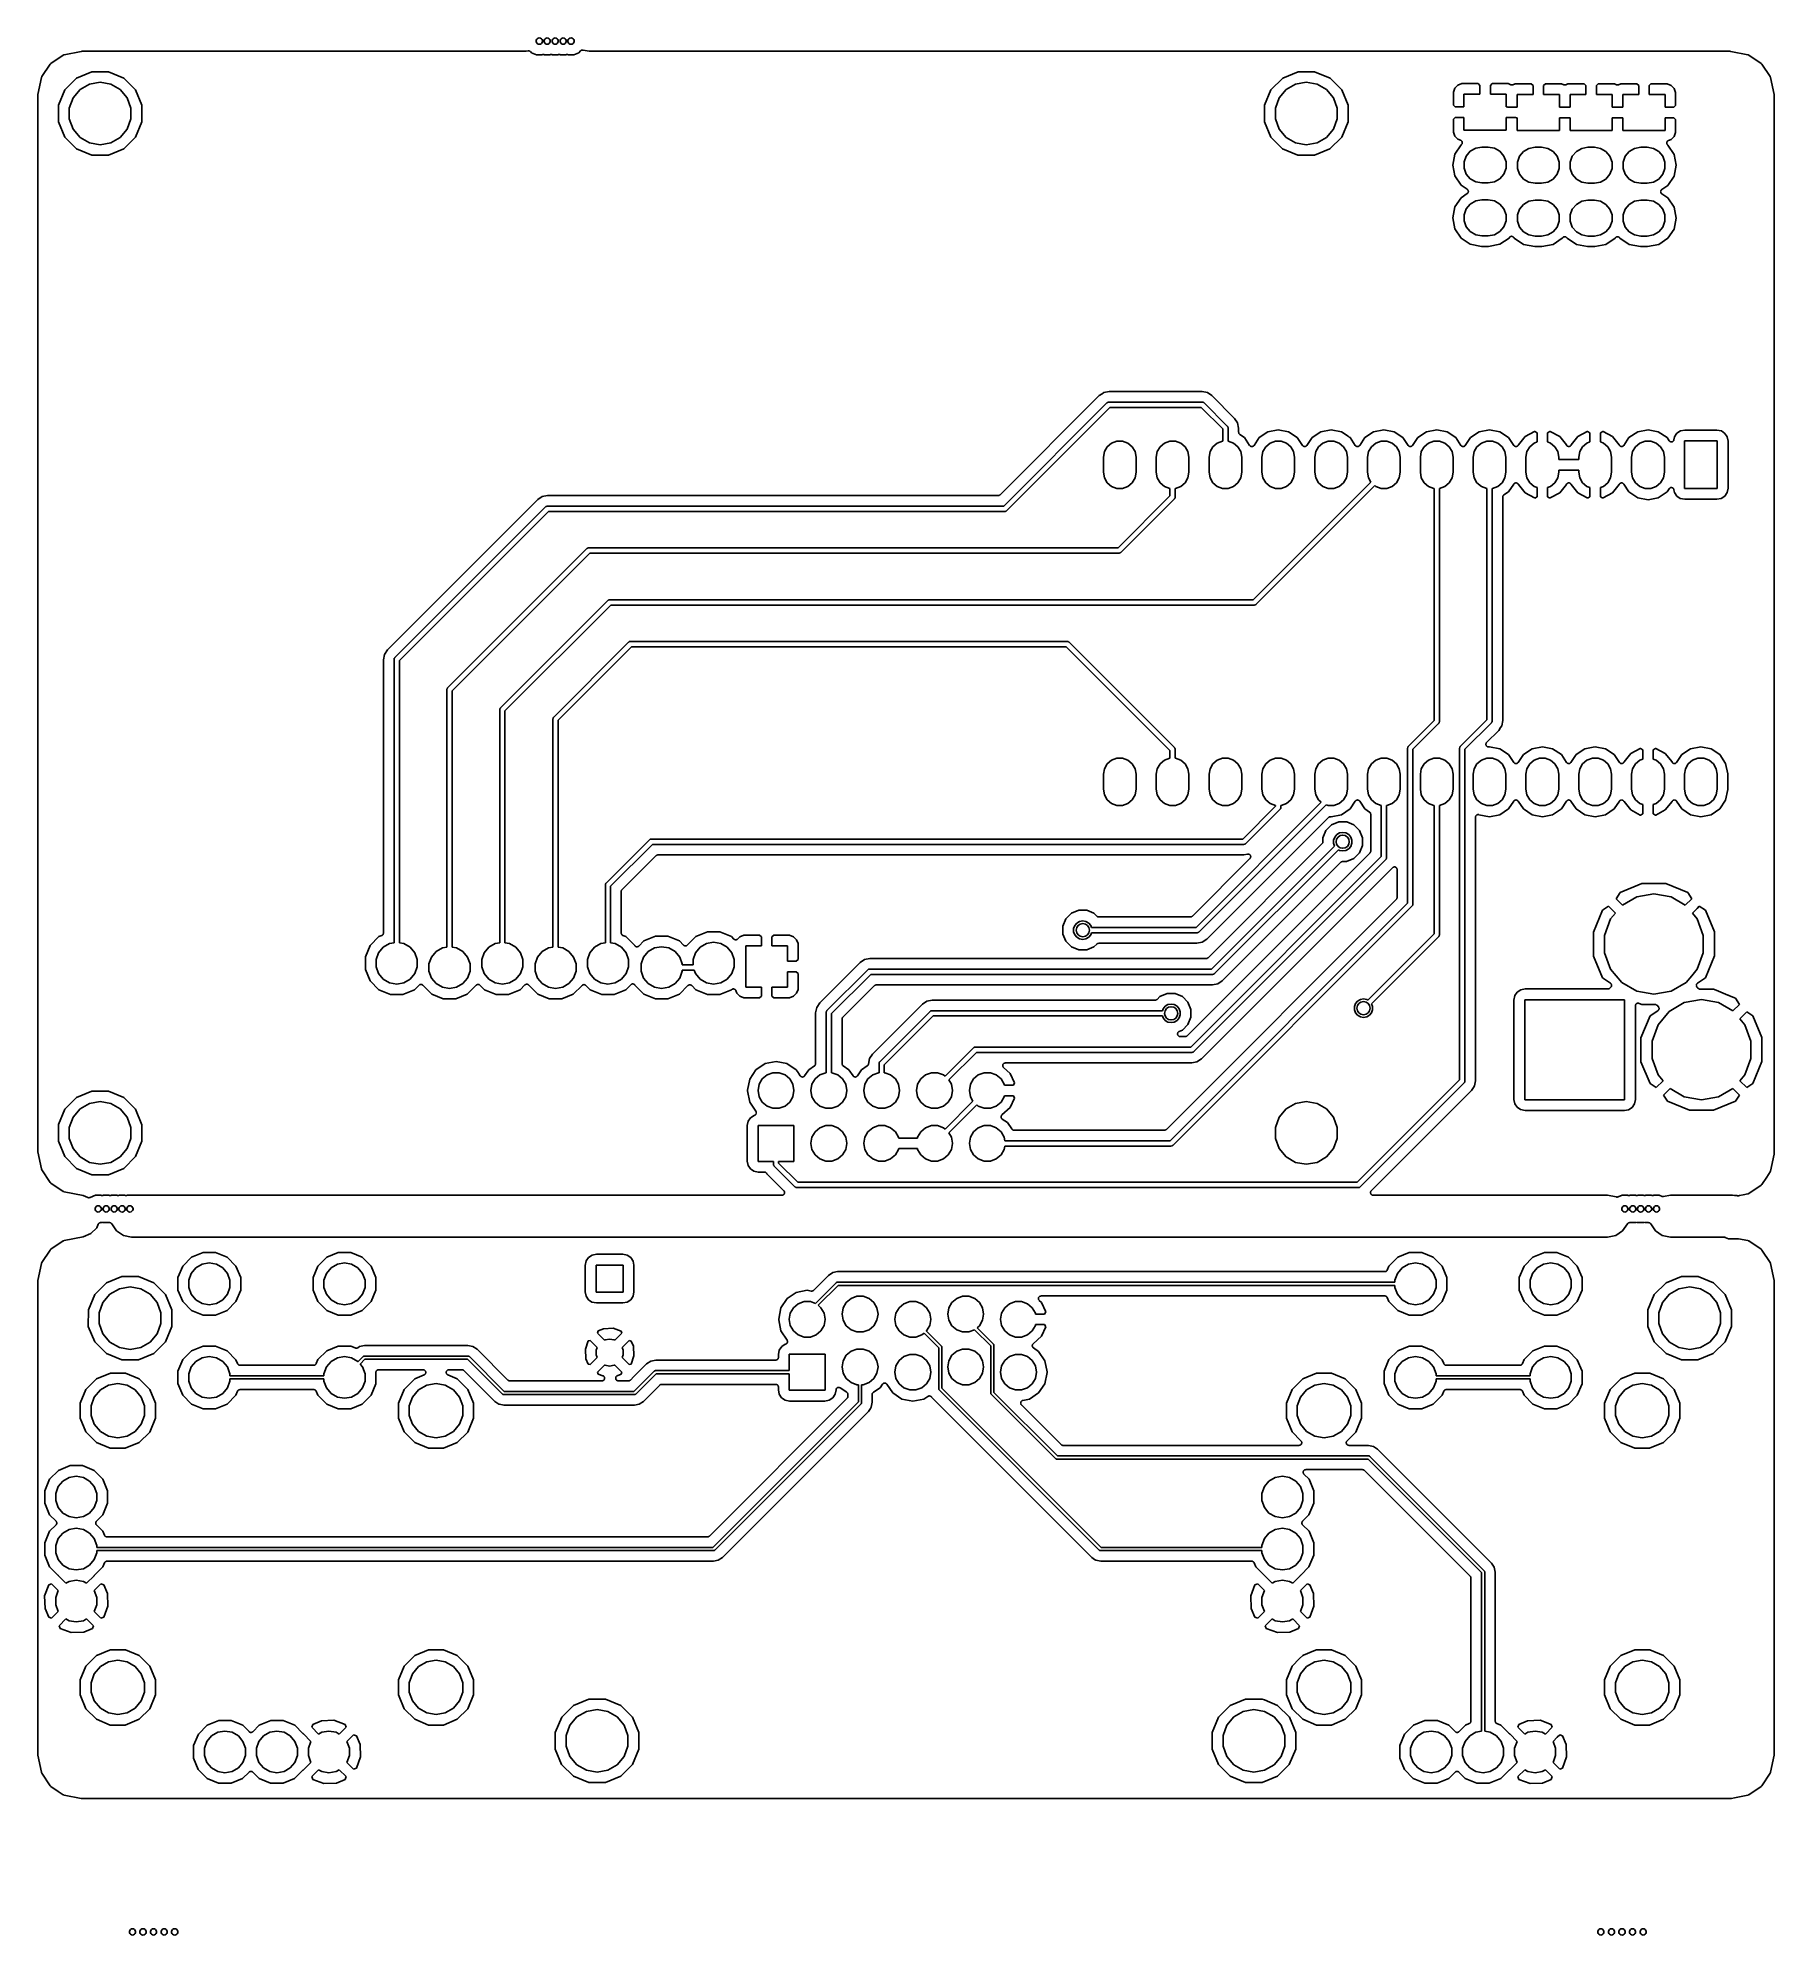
# Model space of a CAD drawing. Extents: x 94.5 to 178, y -163.6 to -72.4.
import ezdxf

# ---------------------------------------------------------------- set-up
doc = ezdxf.new("R2010")
doc.units = 0
doc.header["$MEASUREMENT"] = 0
doc.layers.add('BLACK', color=7, linetype='CONTINUOUS')

msp = doc.modelspace()

# ---------------------------------------------------------------- linework, layer by layer
at = {"layer": 'Black'}
for p, q in [((118.47, -72.4909), (118.488, -72.4417)), ((118.47, -72.5431), (118.47, -72.4909)), ((118.488, -72.5923), (118.47, -72.5431)), ((118.488, -72.4417), (118.521, -72.4017)), ((118.521, -72.6323), (118.488, -72.5923)), ((118.521, -72.4017), (118.567, -72.3755)), ((118.567, -72.6585), (118.521, -72.6323)), ((118.567, -72.3755), (118.618, -72.3664)), ((118.618, -72.6676), (118.567, -72.6585)), ((118.618, -72.3664), (118.669, -72.3755)), ((118.669, -72.6585), (118.618, -72.6676)), ((118.669, -72.3755), (118.715, -72.4017)), ((118.715, -72.6323), (118.669, -72.6585)), ((118.715, -72.4017), (118.748, -72.4417)), ((118.748, -72.5923), (118.715, -72.6323)), ((118.748, -72.4417), (118.766, -72.4909)), ((118.766, -72.5431), (118.748, -72.5923)), ((118.766, -72.4909), (118.766, -72.5431)), ((118.851, -72.4909), (118.869, -72.4417)), ((118.851, -72.5431), (118.851, -72.4909)), ((118.869, -72.5923), (118.851, -72.5431)), ((118.869, -72.4417), (118.902, -72.4017)), ((118.902, -72.6323), (118.869, -72.5923)), ((118.902, -72.4017), (118.948, -72.3755)), ((118.948, -72.6585), (118.902, -72.6323)), ((118.948, -72.3755), (118.999, -72.3664)), ((118.999, -72.6676), (118.948, -72.6585)), ((118.999, -72.3664), (119.05, -72.3755)), ((119.05, -72.6585), (118.999, -72.6676)), ((119.05, -72.3755), (119.096, -72.4017)), ((119.096, -72.6323), (119.05, -72.6585)), ((119.096, -72.4017), (119.129, -72.4417)), ((119.129, -72.5923), (119.096, -72.6323)), ((119.129, -72.4417), (119.147, -72.4909)), ((119.147, -72.5431), (119.129, -72.5923)), ((119.147, -72.4909), (119.147, -72.5431)), ((119.232, -72.4909), (119.25, -72.4417)), ((119.232, -72.5431), (119.232, -72.4909)), ((119.25, -72.5923), (119.232, -72.5431)), ((119.25, -72.4417), (119.283, -72.4017)), ((119.283, -72.6323), (119.25, -72.5923)), ((119.283, -72.4017), (119.329, -72.3755)), ((119.329, -72.6585), (119.283, -72.6323)), ((119.329, -72.3755), (119.38, -72.3664)), ((119.38, -72.6676), (119.329, -72.6585)), ((119.38, -72.3664), (119.431, -72.3755)), ((119.431, -72.6585), (119.38, -72.6676)), ((119.431, -72.3755), (119.477, -72.4017)), ((119.477, -72.6323), (119.431, -72.6585)), ((119.477, -72.4017), (119.51, -72.4417)), ((119.51, -72.5923), (119.477, -72.6323)), ((119.51, -72.4417), (119.528, -72.4909)), ((119.528, -72.5431), (119.51, -72.5923)), ((119.528, -72.4909), (119.528, -72.5431)), ((119.613, -72.4909), (119.631, -72.4417)), ((119.613, -72.5431), (119.613, -72.4909)), ((119.631, -72.5923), (119.613, -72.5431)), ((119.631, -72.4417), (119.664, -72.4017)), ((119.664, -72.6323), (119.631, -72.5923)), ((119.664, -72.4017), (119.71, -72.3755)), ((119.71, -72.6585), (119.664, -72.6323)), ((119.71, -72.3755), (119.761, -72.3664)), ((119.761, -72.6676), (119.71, -72.6585)), ((119.761, -72.3664), (119.812, -72.3755)), ((119.812, -72.6585), (119.761, -72.6676)), ((119.812, -72.3755), (119.858, -72.4017)), ((119.858, -72.6323), (119.812, -72.6585)), ((119.858, -72.4017), (119.891, -72.4417)), ((119.891, -72.5923), (119.858, -72.6323)), ((119.891, -72.4417), (119.909, -72.4909)), ((119.909, -72.5431), (119.891, -72.5923)), ((119.909, -72.4909), (119.909, -72.5431)), ((119.994, -72.4909), (120.012, -72.4417)), ((119.994, -72.5431), (119.994, -72.4909)), ((120.012, -72.5923), (119.994, -72.5431)), ((120.012, -72.4417), (120.045, -72.4017)), ((120.045, -72.6323), (120.012, -72.5923)), ((120.045, -72.4017), (120.091, -72.3755)), ((120.091, -72.6585), (120.045, -72.6323)), ((120.091, -72.3755), (120.142, -72.3664)), ((120.142, -72.6676), (120.091, -72.6585)), ((120.142, -72.3664), (120.193, -72.3755)), ((120.193, -72.6585), (120.142, -72.6676)), ((120.193, -72.3755), (120.239, -72.4017)), ((120.239, -72.6323), (120.193, -72.6585)), ((120.239, -72.4017), (120.272, -72.4417)), ((120.272, -72.5923), (120.239, -72.6323)), ((120.272, -72.4417), (120.29, -72.4909)), ((120.29, -72.5431), (120.272, -72.5923)), ((120.29, -72.4909), (120.29, -72.5431)), ((120.659, -72.9545), (120.676, -72.9488)), ((120.676, -72.9488), (120.68, -72.9489)), ((120.68, -72.9489), (120.684, -72.9478)), ((120.684, -72.9478), (120.702, -72.9494)), ((120.702, -72.9494), (120.72, -72.9497)), ((120.72, -72.9497), (121.013, -73.008)), ((94.6919, -74.2242), (95.0914, -73.6264)), ((95.0914, -73.6264), (95.0933, -73.6244)), ((95.0933, -73.6244), (95.0945, -73.6219)), ((95.0945, -73.6219), (95.1085, -73.6085)), ((95.1085, -73.6085), (95.1219, -73.5946)), ((95.1219, -73.5946), (95.1244, -73.5933)), ((95.1244, -73.5933), (95.1264, -73.5914)), ((95.1264, -73.5914), (95.7242, -73.1919)), ((95.7242, -73.1919), (95.7268, -73.1908)), ((95.7268, -73.1908), (95.7289, -73.1889)), ((95.7289, -73.1889), (95.7469, -73.1819)), ((95.7469, -73.1819), (95.7646, -73.1741)), ((95.7646, -73.1741), (95.7674, -73.174)), ((95.7674, -73.174), (95.77, -73.1729)), ((95.77, -73.1729), (96.587, -73.0104)), ((96.587, -73.0104), (96.5995, -73.0102)), ((96.5995, -73.0102), (96.6118, -73.008)), ((96.6118, -73.008), (117.987, -73.008)), ((117.987, -73.008), (118.08, -72.9896)), ((118.08, -72.9896), (118.098, -72.9892)), ((118.098, -72.9892), (118.116, -72.9876)), ((118.116, -72.9876), (118.12, -72.9887)), ((118.12, -72.9887), (118.124, -72.9886)), ((118.124, -72.9886), (118.141, -72.9944)), ((118.141, -72.9944), (118.159, -72.9991)), ((118.159, -72.9991), (118.162, -73.0015)), ((118.162, -73.0015), (118.166, -73.0028)), ((118.166, -73.0028), (118.18, -73.0141)), ((118.18, -73.0141), (118.195, -73.0244)), ((118.195, -73.0244), (118.245, -73.0745)), ((118.245, -73.0745), (118.487, -73.1749)), ((118.487, -73.1749), (118.748, -73.1751)), ((118.748, -73.1751), (118.76, -73.1704)), ((118.76, -73.1704), (118.765, -73.1692)), ((118.765, -73.1692), (118.77, -73.1666)), ((118.77, -73.1666), (118.787, -73.1645)), ((118.787, -73.1645), (118.803, -73.1609)), ((118.803, -73.1609), (118.808, -73.1616)), ((118.808, -73.1616), (118.814, -73.1609)), ((118.814, -73.1609), (118.83, -73.1645)), ((118.83, -73.1645), (118.847, -73.1667)), ((118.847, -73.1667), (118.851, -73.1693)), ((118.851, -73.1693), (118.857, -73.1705)), ((118.857, -73.1705), (118.868, -73.1749)), ((118.868, -73.1749), (119.129, -73.1751)), ((119.129, -73.1751), (119.141, -73.1704)), ((119.141, -73.1704), (119.146, -73.1692)), ((119.146, -73.1692), (119.151, -73.1666)), ((119.151, -73.1666), (119.168, -73.1645)), ((119.168, -73.1645), (119.184, -73.1609)), ((119.184, -73.1609), (119.189, -73.1616)), ((119.189, -73.1616), (119.195, -73.1609)), ((119.195, -73.1609), (119.211, -73.1645)), ((119.211, -73.1645), (119.228, -73.1667)), ((119.228, -73.1667), (119.232, -73.1693)), ((119.232, -73.1693), (119.238, -73.1705)), ((119.238, -73.1705), (119.249, -73.1749)), ((119.249, -73.1749), (119.51, -73.1751)), ((119.51, -73.1751), (119.522, -73.1704)), ((119.522, -73.1704), (119.527, -73.1692)), ((119.527, -73.1692), (119.532, -73.1666)), ((119.532, -73.1666), (119.549, -73.1645)), ((119.549, -73.1645), (119.565, -73.1609)), ((119.565, -73.1609), (119.57, -73.1616)), ((119.57, -73.1616), (119.576, -73.1609)), ((119.576, -73.1609), (119.592, -73.1645)), ((119.592, -73.1645), (119.609, -73.1667)), ((119.609, -73.1667), (119.613, -73.1693)), ((119.613, -73.1693), (119.619, -73.1705)), ((119.619, -73.1705), (119.63, -73.1749)), ((119.63, -73.1749), (119.891, -73.1751)), ((119.891, -73.1751), (119.903, -73.1704)), ((119.903, -73.1704), (119.908, -73.1692)), ((119.908, -73.1692), (119.913, -73.1666)), ((119.913, -73.1666), (119.93, -73.1645)), ((119.93, -73.1645), (119.946, -73.1609)), ((119.946, -73.1609), (119.951, -73.1616)), ((119.951, -73.1616), (119.957, -73.1609)), ((119.957, -73.1609), (119.973, -73.1645)), ((119.973, -73.1645), (119.99, -73.1667)), ((119.99, -73.1667), (119.994, -73.1693)), ((119.994, -73.1693), (120, -73.1705)), ((120, -73.1705), (120.011, -73.1749)), ((120.011, -73.1749), (120.272, -73.1751)), ((120.272, -73.1751), (120.514, -73.0752)), ((120.514, -73.0752), (120.605, -72.9844)), ((120.605, -72.9844), (120.62, -72.9742)), ((120.62, -72.9742), (120.634, -72.963)), ((120.634, -72.963), (120.638, -72.9616)), ((120.638, -72.9616), (120.641, -72.9592)), ((120.641, -72.9592), (120.659, -72.9545)), ((121.013, -73.008), (175.888, -73.008)), ((175.888, -73.008), (175.901, -73.0102)), ((175.901, -73.0102), (175.913, -73.0104)), ((175.913, -73.0104), (176.73, -73.1729)), ((176.73, -73.1729), (176.733, -73.174)), ((176.733, -73.174), (176.735, -73.1741)), ((176.735, -73.1741), (176.753, -73.1819)), ((176.753, -73.1819), (176.771, -73.1889)), ((176.771, -73.1889), (176.773, -73.1908)), ((176.773, -73.1908), (176.776, -73.1919)), ((176.776, -73.1919), (177.374, -73.5914)), ((177.374, -73.5914), (177.376, -73.5933)), ((177.376, -73.5933), (177.378, -73.5945)), ((177.378, -73.5945), (177.391, -73.6085)), ((177.391, -73.6085), (177.405, -73.6219)), ((177.405, -73.6219), (177.407, -73.6244)), ((177.407, -73.6244), (177.409, -73.6264)), ((177.409, -73.6264), (177.808, -74.2242)), ((94.5104, -75.087), (94.6729, -74.27)), ((94.6729, -74.27), (94.674, -74.2674)), ((94.674, -74.2674), (94.6741, -74.2646)), ((94.6741, -74.2646), (94.6819, -74.2469)), ((94.6819, -74.2469), (94.6889, -74.2289)), ((94.6889, -74.2289), (94.6908, -74.2268)), ((94.6908, -74.2268), (94.6919, -74.2242)), ((96.364, -74.2967), (95.7987, -74.8611)), ((97.1023, -73.9917), (96.364, -74.2967)), ((96.5321, -74.8465), (96.985, -74.5851)), ((96.985, -74.5851), (97.5, -74.4943)), ((97.9012, -73.9923), (97.1023, -73.9917)), ((97.5, -74.4943), (98.015, -74.5851)), ((98.6389, -74.2987), (97.9012, -73.9923)), ((98.015, -74.5851), (98.4679, -74.8465)), ((99.2033, -74.864), (98.6389, -74.2987)), ((154.364, -74.2967), (153.799, -74.8611)), ((155.102, -73.9917), (154.364, -74.2967)), ((154.532, -74.8465), (154.985, -74.5851)), ((154.985, -74.5851), (155.5, -74.4943)), ((155.901, -73.9923), (155.102, -73.9917)), ((155.5, -74.4943), (156.015, -74.5851)), ((156.639, -74.2987), (155.901, -73.9923)), ((156.015, -74.5851), (156.468, -74.8465)), ((157.203, -74.864), (156.639, -74.2987)), ((162.791, -74.6407), (162.648, -74.7836)), ((162.978, -74.5634), (162.791, -74.6407)), ((163.757, -74.5634), (162.978, -74.5634)), ((163.841, -74.6478), (163.757, -74.5634)), ((163.841, -75.0714), (163.841, -74.6478)), ((164.433, -74.5634), (164.349, -74.6478)), ((164.349, -74.6478), (164.349, -75.0714)), ((165.212, -74.5634), (164.433, -74.5634)), ((165.34, -74.6163), (165.212, -74.5634)), ((165.345, -74.6175), (165.34, -74.6163)), ((165.35, -74.6201), (165.345, -74.6175)), ((165.367, -74.6222), (165.35, -74.6201)), ((165.383, -74.6258), (165.367, -74.6222)), ((165.388, -74.6251), (165.383, -74.6258)), ((165.394, -74.6258), (165.388, -74.6251)), ((165.41, -74.6222), (165.394, -74.6258)), ((165.426, -74.6201), (165.41, -74.6222)), ((165.431, -74.6175), (165.426, -74.6201)), ((165.437, -74.6163), (165.431, -74.6175)), ((165.538, -74.5744), (165.437, -74.6163)), ((166.317, -74.5744), (165.538, -74.5744)), ((166.401, -74.6588), (166.317, -74.5744)), ((166.401, -75.0824), (166.401, -74.6588)), ((166.993, -74.5744), (166.909, -74.6588)), ((166.909, -74.6588), (166.909, -75.0824)), ((167.772, -74.5744), (166.993, -74.5744)), ((167.876, -74.6176), (167.772, -74.5744)), ((167.882, -74.6188), (167.876, -74.6176)), ((167.887, -74.6214), (167.882, -74.6188)), ((167.903, -74.6236), (167.887, -74.6214)), ((167.919, -74.6272), (167.903, -74.6236)), ((167.925, -74.6264), (167.919, -74.6272)), ((167.931, -74.6272), (167.925, -74.6264)), ((167.947, -74.6236), (167.931, -74.6272)), ((167.963, -74.6214), (167.947, -74.6236)), ((167.968, -74.6188), (167.963, -74.6214)), ((167.974, -74.6176), (167.968, -74.6188)), ((168.078, -74.5744), (167.974, -74.6176)), ((168.857, -74.5744), (168.078, -74.5744)), ((168.941, -74.6588), (168.857, -74.5744)), ((168.941, -75.0824), (168.941, -74.6588)), ((169.533, -74.5744), (169.449, -74.6588)), ((169.449, -74.6588), (169.449, -75.0824)), ((170.312, -74.5744), (169.533, -74.5744)), ((170.416, -74.6176), (170.312, -74.5744)), ((170.422, -74.6188), (170.416, -74.6176)), ((170.427, -74.6214), (170.422, -74.6188)), ((170.443, -74.6236), (170.427, -74.6214)), ((170.459, -74.6272), (170.443, -74.6236)), ((170.465, -74.6264), (170.459, -74.6272)), ((170.471, -74.6272), (170.465, -74.6264)), ((170.487, -74.6236), (170.471, -74.6272)), ((170.503, -74.6214), (170.487, -74.6236)), ((170.508, -74.6188), (170.503, -74.6214)), ((170.514, -74.6176), (170.508, -74.6188)), ((170.618, -74.5744), (170.514, -74.6176)), ((171.397, -74.5744), (170.618, -74.5744)), ((171.481, -74.6588), (171.397, -74.5744)), ((171.481, -75.0824), (171.481, -74.6588)), ((172.073, -74.5744), (171.989, -74.6588)), ((171.989, -74.6588), (171.989, -75.0824)), ((172.852, -74.5744), (172.073, -74.5744)), ((173.039, -74.6517), (172.852, -74.5744)), ((173.182, -74.7946), (173.039, -74.6517)), ((177.808, -74.2242), (177.809, -74.2268)), ((177.809, -74.2268), (177.811, -74.2289)), ((177.811, -74.2289), (177.818, -74.2469)), ((177.818, -74.2469), (177.826, -74.2646)), ((177.826, -74.2646), (177.826, -74.2674)), ((177.826, -74.2674), (177.827, -74.27)), ((177.827, -74.27), (177.99, -75.087)), ((94.508, -75.1118), (94.5102, -75.0995)), ((94.508, -125.888), (94.508, -75.1118)), ((94.5102, -75.0995), (94.5104, -75.087)), ((95.4923, -75.5988), (95.4917, -76.3977)), ((95.7987, -74.8611), (95.4923, -75.5988)), ((96.0171, -75.7385), (96.196, -75.2471)), ((96.196, -75.2471), (96.5321, -74.8465)), ((98.4679, -74.8465), (98.804, -75.2471)), ((98.804, -75.2471), (98.9829, -75.7385)), ((99.5083, -75.6023), (99.2033, -74.864)), ((99.5077, -76.4012), (99.5083, -75.6023)), ((153.799, -74.8611), (153.492, -75.5988)), ((153.492, -75.5988), (153.492, -76.3977)), ((154.017, -75.7385), (154.196, -75.2471)), ((154.196, -75.2471), (154.532, -74.8465)), ((156.468, -74.8465), (156.804, -75.2471)), ((156.804, -75.2471), (156.983, -75.7385)), ((157.508, -75.6023), (157.203, -74.864)), ((157.508, -76.4012), (157.508, -75.6023)), ((162.648, -74.7836), (162.571, -74.9704)), ((162.571, -74.9704), (162.571, -75.5966)), ((162.571, -75.5966), (162.655, -75.681)), ((162.655, -75.681), (163.079, -75.681)), ((163.079, -75.681), (163.079, -75.0714)), ((163.079, -75.0714), (163.841, -75.0714)), ((164.349, -75.0714), (165.111, -75.0714)), ((165.111, -75.0714), (165.111, -75.681)), ((165.111, -75.681), (165.152, -75.681)), ((165.152, -75.681), (165.157, -75.682)), ((165.157, -75.682), (165.163, -75.6815)), ((165.163, -75.6815), (165.179, -75.6858)), ((165.639, -75.692), (165.639, -75.0824)), ((165.639, -75.0824), (166.401, -75.0824)), ((166.909, -75.0824), (167.671, -75.0824)), ((167.671, -75.0824), (167.671, -75.692)), ((168.179, -75.692), (168.179, -75.0824)), ((168.179, -75.0824), (168.941, -75.0824)), ((169.449, -75.0824), (170.211, -75.0824)), ((170.211, -75.0824), (170.211, -75.692)), ((170.719, -75.692), (170.719, -75.0824)), ((170.719, -75.0824), (171.481, -75.0824)), ((171.989, -75.0824), (172.751, -75.0824)), ((172.751, -75.0824), (172.751, -75.692)), ((173.175, -75.692), (173.259, -75.6076)), ((173.259, -74.9814), (173.182, -74.7946)), ((173.259, -75.6076), (173.259, -74.9814)), ((177.99, -75.087), (177.99, -75.0995)), ((177.99, -75.0995), (177.992, -75.1118)), ((177.992, -75.1118), (177.992, -125.988)), ((95.4917, -76.3977), (95.7967, -77.136)), ((96.0171, -76.2615), (96.0171, -75.7385)), ((96.196, -76.7529), (96.0171, -76.2615)), ((98.9829, -76.2615), (98.804, -76.7529)), ((98.9829, -75.7385), (98.9829, -76.2615)), ((99.2013, -77.1389), (99.5077, -76.4012)), ((153.492, -76.3977), (153.797, -77.136)), ((154.017, -76.2615), (154.017, -75.7385)), ((154.196, -76.7529), (154.017, -76.2615)), ((156.983, -76.2615), (156.804, -76.7529)), ((156.983, -75.7385), (156.983, -76.2615)), ((157.201, -77.1389), (157.508, -76.4012)), ((162.655, -76.189), (162.571, -76.2734)), ((162.571, -76.2734), (162.571, -76.8996)), ((163.079, -76.189), (162.655, -76.189)), ((163.079, -76.7986), (163.079, -76.189)), ((165.548, -76.189), (165.111, -76.189)), ((165.111, -76.189), (165.111, -76.7986)), ((165.179, -75.6858), (165.195, -75.6887)), ((165.195, -75.6887), (165.2, -75.6915)), ((165.2, -75.6915), (165.202, -75.692)), ((165.202, -75.692), (165.639, -75.692)), ((165.55, -76.1895), (165.548, -76.189)), ((165.555, -76.1923), (165.55, -76.1895)), ((165.571, -76.1952), (165.555, -76.1923)), ((165.587, -76.1995), (165.571, -76.1952)), ((165.593, -76.199), (165.587, -76.1995)), ((165.598, -76.2), (165.593, -76.199)), ((165.639, -76.2), (165.598, -76.2)), ((165.639, -76.8096), (165.639, -76.2)), ((167.671, -75.692), (168.179, -75.692)), ((168.179, -76.2), (167.671, -76.2)), ((167.671, -76.2), (167.671, -76.8096)), ((168.179, -76.8096), (168.179, -76.2)), ((170.211, -75.692), (170.719, -75.692)), ((170.719, -76.2), (170.211, -76.2)), ((170.211, -76.2), (170.211, -76.8096)), ((170.719, -76.8096), (170.719, -76.2)), ((172.751, -75.692), (173.175, -75.692)), ((173.175, -76.2), (172.751, -76.2)), ((172.751, -76.2), (172.751, -76.8096)), ((173.259, -76.2844), (173.175, -76.2)), ((173.259, -76.9106), (173.259, -76.2844)), ((95.7967, -77.136), (96.3611, -77.7013)), ((96.5321, -77.1535), (96.196, -76.7529)), ((96.985, -77.4149), (96.5321, -77.1535)), ((97.5, -77.5057), (96.985, -77.4149)), ((98.015, -77.4149), (97.5, -77.5057)), ((98.4679, -77.1535), (98.015, -77.4149)), ((98.804, -76.7529), (98.4679, -77.1535)), ((98.636, -77.7033), (99.2013, -77.1389)), ((153.797, -77.136), (154.361, -77.7013)), ((154.532, -77.1535), (154.196, -76.7529)), ((154.985, -77.4149), (154.532, -77.1535)), ((155.5, -77.5057), (154.985, -77.4149)), ((156.015, -77.4149), (155.5, -77.5057)), ((156.468, -77.1535), (156.015, -77.4149)), ((156.804, -76.7529), (156.468, -77.1535)), ((156.636, -77.7033), (157.201, -77.1389)), ((162.571, -76.8996), (162.648, -77.0864)), ((162.942, -77.5069), (162.645, -77.9511)), ((162.648, -77.0864), (162.791, -77.2293)), ((162.791, -77.2293), (162.921, -77.2832)), ((162.921, -77.2832), (162.925, -77.2854)), ((162.925, -77.2854), (162.929, -77.2866)), ((162.929, -77.2866), (162.943, -77.2972)), ((162.943, -77.5061), (162.942, -77.5069)), ((162.943, -77.2972), (162.959, -77.3069)), ((162.946, -77.5032), (162.943, -77.5061)), ((162.95, -77.5013), (162.946, -77.5032)), ((162.962, -77.488), (162.95, -77.5013)), ((162.959, -77.3069), (162.961, -77.3102)), ((162.961, -77.3102), (162.965, -77.3127)), ((162.975, -77.4756), (162.962, -77.488)), ((162.965, -77.3127), (162.974, -77.3276)), ((162.974, -77.3276), (162.985, -77.3419)), ((162.977, -77.4718), (162.975, -77.4756)), ((162.98, -77.4687), (162.977, -77.4718)), ((162.987, -77.4521), (162.98, -77.4687)), ((162.985, -77.3419), (162.987, -77.3459)), ((162.987, -77.3459), (162.989, -77.3493)), ((162.995, -77.436), (162.987, -77.4521)), ((162.989, -77.3493), (162.993, -77.3668)), ((162.993, -77.3668), (162.999, -77.3839)), ((162.997, -77.428), (162.995, -77.4319)), ((162.995, -77.4319), (162.995, -77.436)), ((162.998, -77.41), (162.997, -77.428)), ((163, -77.3922), (162.998, -77.41)), ((162.999, -77.3839), (162.999, -77.3881)), ((162.999, -77.3881), (163, -77.3922)), ((165.111, -76.7986), (163.079, -76.7986)), ((167.671, -76.8096), (165.639, -76.8096)), ((170.211, -76.8096), (168.179, -76.8096)), ((172.751, -76.8096), (170.719, -76.8096)), ((172.83, -77.4032), (172.831, -77.3991)), ((172.832, -77.421), (172.83, -77.4032)), ((172.831, -77.3949), (172.837, -77.3778)), ((172.831, -77.3991), (172.831, -77.3949)), ((172.833, -77.439), (172.832, -77.421)), ((172.835, -77.4429), (172.833, -77.439)), ((172.835, -77.447), (172.835, -77.4429)), ((172.843, -77.4631), (172.835, -77.447)), ((172.837, -77.3778), (172.841, -77.3603)), ((172.841, -77.3603), (172.843, -77.3569)), ((172.843, -77.3569), (172.845, -77.3529)), ((172.85, -77.4797), (172.843, -77.4631)), ((172.845, -77.3529), (172.856, -77.3386)), ((172.853, -77.4828), (172.85, -77.4797)), ((172.855, -77.4866), (172.853, -77.4828)), ((172.868, -77.499), (172.855, -77.4866)), ((172.856, -77.3386), (172.865, -77.3237)), ((172.865, -77.3237), (172.869, -77.3212)), ((172.88, -77.5123), (172.868, -77.499)), ((172.869, -77.3212), (172.871, -77.3179)), ((172.871, -77.3179), (172.887, -77.3082)), ((172.887, -77.3082), (172.901, -77.2976)), ((172.901, -77.2976), (172.905, -77.2964)), ((172.905, -77.2964), (172.909, -77.2942)), ((172.909, -77.2942), (173.039, -77.2403)), ((173.039, -77.2403), (173.182, -77.0974)), ((173.182, -77.0974), (173.259, -76.9106)), ((96.3611, -77.7013), (97.0988, -78.0077)), ((97.0988, -78.0077), (97.8977, -78.0083)), ((97.8977, -78.0083), (98.636, -77.7033)), ((154.361, -77.7013), (155.099, -78.0077)), ((155.099, -78.0077), (155.898, -78.0083)), ((155.898, -78.0083), (156.636, -77.7033)), ((162.645, -77.9511), (162.541, -78.475)), ((163.088, -78.325), (163.191, -78.0432)), ((163.088, -78.625), (163.088, -78.325)), ((163.191, -78.0432), (163.384, -77.8134)), ((163.384, -77.8134), (163.643, -77.6635)), ((163.643, -77.6635), (163.939, -77.6114)), ((163.939, -77.6114), (164.251, -77.6114)), ((164.251, -77.6114), (164.547, -77.6635)), ((164.547, -77.6635), (164.806, -77.8134)), ((164.806, -77.8134), (164.999, -78.0432)), ((164.999, -78.0432), (165.102, -78.325)), ((165.102, -78.325), (165.102, -78.625)), ((165.648, -78.336), (165.751, -78.0542)), ((165.648, -78.636), (165.648, -78.336)), ((165.751, -78.0542), (165.944, -77.8244)), ((165.944, -77.8244), (166.203, -77.6745)), ((166.203, -77.6745), (166.499, -77.6224)), ((166.499, -77.6224), (166.811, -77.6224)), ((166.811, -77.6224), (167.107, -77.6745)), ((167.107, -77.6745), (167.366, -77.8244)), ((167.366, -77.8244), (167.559, -78.0542)), ((167.559, -78.0542), (167.662, -78.336)), ((167.662, -78.336), (167.662, -78.636)), ((168.188, -78.336), (168.291, -78.0542)), ((168.188, -78.636), (168.188, -78.336)), ((168.291, -78.0542), (168.484, -77.8244)), ((168.484, -77.8244), (168.743, -77.6745)), ((168.743, -77.6745), (169.039, -77.6224)), ((169.039, -77.6224), (169.351, -77.6224)), ((169.351, -77.6224), (169.647, -77.6745)), ((169.647, -77.6745), (169.906, -77.8244)), ((169.906, -77.8244), (170.099, -78.0542)), ((170.099, -78.0542), (170.202, -78.336)), ((170.202, -78.336), (170.202, -78.636)), ((170.728, -78.336), (170.831, -78.0542)), ((170.728, -78.636), (170.728, -78.336)), ((170.831, -78.0542), (171.024, -77.8244)), ((171.024, -77.8244), (171.283, -77.6745)), ((171.283, -77.6745), (171.579, -77.6224)), ((171.579, -77.6224), (171.891, -77.6224)), ((171.891, -77.6224), (172.187, -77.6745)), ((172.187, -77.6745), (172.446, -77.8244)), ((172.446, -77.8244), (172.639, -78.0542)), ((172.639, -78.0542), (172.742, -78.336)), ((172.742, -78.336), (172.742, -78.636)), ((172.884, -77.5142), (172.88, -77.5123)), ((172.887, -77.5171), (172.884, -77.5142)), ((172.888, -77.5179), (172.887, -77.5171)), ((173.185, -77.9621), (172.888, -77.5179)), ((173.289, -78.486), (173.185, -77.9621)), ((162.541, -78.475), (162.645, -78.9989)), ((162.645, -78.9989), (162.942, -79.4431)), ((163.191, -78.9068), (163.088, -78.625)), ((163.384, -79.1366), (163.191, -78.9068)), ((163.643, -79.2865), (163.384, -79.1366)), ((163.939, -79.3386), (163.643, -79.2865)), ((164.547, -79.2865), (164.251, -79.3386)), ((164.806, -79.1366), (164.547, -79.2865)), ((164.999, -78.9068), (164.806, -79.1366)), ((165.102, -78.625), (164.999, -78.9068)), ((165.751, -78.9178), (165.648, -78.636)), ((165.944, -79.1476), (165.751, -78.9178)), ((166.203, -79.2975), (165.944, -79.1476)), ((166.499, -79.3496), (166.203, -79.2975)), ((167.107, -79.2975), (166.811, -79.3496)), ((167.366, -79.1476), (167.107, -79.2975)), ((167.559, -78.9178), (167.366, -79.1476)), ((167.662, -78.636), (167.559, -78.9178)), ((168.291, -78.9178), (168.188, -78.636)), ((168.484, -79.1476), (168.291, -78.9178)), ((168.743, -79.2975), (168.484, -79.1476)), ((169.039, -79.3496), (168.743, -79.2975)), ((169.647, -79.2975), (169.351, -79.3496)), ((169.906, -79.1476), (169.647, -79.2975)), ((170.099, -78.9178), (169.906, -79.1476)), ((170.202, -78.636), (170.099, -78.9178)), ((170.831, -78.9178), (170.728, -78.636)), ((171.024, -79.1476), (170.831, -78.9178)), ((171.283, -79.2975), (171.024, -79.1476)), ((171.579, -79.3496), (171.283, -79.2975)), ((172.187, -79.2975), (171.891, -79.3496)), ((172.446, -79.1476), (172.187, -79.2975)), ((172.639, -78.9178), (172.446, -79.1476)), ((172.742, -78.636), (172.639, -78.9178)), ((172.888, -79.4541), (173.185, -79.0099)), ((173.185, -79.0099), (173.289, -78.486)), ((162.942, -80.0469), (162.645, -80.4911)), ((162.942, -79.4431), (163.236, -79.6394)), ((163.236, -79.8506), (162.942, -80.0469)), ((163.236, -79.6394), (163.246, -79.649)), ((163.246, -79.841), (163.236, -79.8506)), ((163.246, -79.649), (163.257, -79.6572)), ((163.257, -79.8328), (163.246, -79.841)), ((163.257, -79.6572), (163.262, -79.6641)), ((163.262, -79.8259), (163.257, -79.8328)), ((163.262, -79.6641), (163.268, -79.6699)), ((163.268, -79.8201), (163.262, -79.8259)), ((163.268, -79.6699), (163.274, -79.6823)), ((163.274, -79.8077), (163.268, -79.8201)), ((163.274, -79.6823), (163.282, -79.6939)), ((163.282, -79.7961), (163.274, -79.8077)), ((163.282, -79.6939), (163.284, -79.702)), ((163.284, -79.788), (163.282, -79.7961)), ((163.284, -79.702), (163.287, -79.7095)), ((163.287, -79.7805), (163.284, -79.788)), ((163.287, -79.7095), (163.289, -79.7232)), ((163.289, -79.7668), (163.287, -79.7805)), ((163.289, -79.7232), (163.292, -79.7367)), ((163.292, -79.7533), (163.289, -79.7668)), ((163.292, -79.7367), (163.291, -79.745)), ((163.291, -79.745), (163.292, -79.7533)), ((163.384, -80.3534), (163.643, -80.2035)), ((163.643, -80.2035), (163.939, -80.1514)), ((164.251, -79.3386), (163.939, -79.3386)), ((163.939, -80.1514), (164.251, -80.1514)), ((164.251, -80.1514), (164.547, -80.2035)), ((164.547, -80.2035), (164.806, -80.3534)), ((165.944, -80.3644), (166.203, -80.2145)), ((166.203, -80.2145), (166.499, -80.1624)), ((166.811, -79.3496), (166.499, -79.3496)), ((166.499, -80.1624), (166.811, -80.1624)), ((166.811, -80.1624), (167.107, -80.2145)), ((167.107, -80.2145), (167.366, -80.3644)), ((168.484, -80.3644), (168.743, -80.2145)), ((168.743, -80.2145), (169.039, -80.1624)), ((169.351, -79.3496), (169.039, -79.3496)), ((169.039, -80.1624), (169.351, -80.1624)), ((169.351, -80.1624), (169.647, -80.2145)), ((169.647, -80.2145), (169.906, -80.3644)), ((171.024, -80.3644), (171.283, -80.2145)), ((171.283, -80.2145), (171.579, -80.1624)), ((171.891, -79.3496), (171.579, -79.3496)), ((171.579, -80.1624), (171.891, -80.1624)), ((171.891, -80.1624), (172.187, -80.2145)), ((172.187, -80.2145), (172.446, -80.3644)), ((172.538, -79.7477), (172.541, -79.7342)), ((172.539, -79.756), (172.538, -79.7477)), ((172.538, -79.7643), (172.539, -79.756)), ((172.541, -79.7778), (172.538, -79.7643)), ((172.541, -79.7342), (172.543, -79.7205)), ((172.543, -79.7915), (172.541, -79.7778)), ((172.543, -79.7205), (172.546, -79.713)), ((172.546, -79.799), (172.543, -79.7915)), ((172.546, -79.713), (172.548, -79.7049)), ((172.548, -79.8071), (172.546, -79.799)), ((172.548, -79.7049), (172.556, -79.6933)), ((172.556, -79.8187), (172.548, -79.8071)), ((172.556, -79.6933), (172.562, -79.6809)), ((172.562, -79.8311), (172.556, -79.8187)), ((172.562, -79.6809), (172.568, -79.6751)), ((172.568, -79.8369), (172.562, -79.8311)), ((172.568, -79.6751), (172.573, -79.6682)), ((172.573, -79.8438), (172.568, -79.8369)), ((172.573, -79.6682), (172.584, -79.66)), ((172.584, -79.852), (172.573, -79.8438)), ((172.584, -79.66), (172.594, -79.6504)), ((172.594, -79.8616), (172.584, -79.852)), ((172.594, -79.6504), (172.888, -79.4541)), ((172.888, -80.0579), (172.594, -79.8616)), ((173.185, -80.5021), (172.888, -80.0579)), ((162.645, -80.4911), (162.541, -81.015)), ((162.541, -81.015), (162.645, -81.5389)), ((163.088, -80.865), (163.191, -80.5832)), ((163.088, -81.165), (163.088, -80.865)), ((163.191, -80.5832), (163.384, -80.3534)), ((164.806, -80.3534), (164.999, -80.5832)), ((164.999, -80.5832), (165.102, -80.865)), ((165.102, -80.865), (165.102, -81.165)), ((165.648, -80.876), (165.751, -80.5942)), ((165.648, -81.176), (165.648, -80.876)), ((165.751, -80.5942), (165.944, -80.3644)), ((167.366, -80.3644), (167.559, -80.5942)), ((167.559, -80.5942), (167.662, -80.876)), ((167.662, -80.876), (167.662, -81.176)), ((168.188, -80.876), (168.291, -80.5942)), ((168.188, -81.176), (168.188, -80.876)), ((168.291, -80.5942), (168.484, -80.3644)), ((169.906, -80.3644), (170.099, -80.5942)), ((170.099, -80.5942), (170.202, -80.876)), ((170.202, -80.876), (170.202, -81.176)), ((170.728, -80.876), (170.831, -80.5942)), ((170.728, -81.176), (170.728, -80.876)), ((170.831, -80.5942), (171.024, -80.3644)), ((172.446, -80.3644), (172.639, -80.5942)), ((172.639, -80.5942), (172.742, -80.876)), ((172.742, -80.876), (172.742, -81.176)), ((173.289, -81.026), (173.185, -80.5021)), ((173.185, -81.5499), (173.289, -81.026)), ((162.645, -81.5389), (162.942, -81.9831)), ((162.942, -81.9831), (163.386, -82.2799)), ((163.191, -81.4468), (163.088, -81.165)), ((163.384, -81.6766), (163.191, -81.4468)), ((163.643, -81.8265), (163.384, -81.6766)), ((163.939, -81.8786), (163.643, -81.8265)), ((164.251, -81.8786), (163.939, -81.8786)), ((164.547, -81.8265), (164.251, -81.8786)), ((164.806, -81.6766), (164.547, -81.8265)), ((164.804, -82.2799), (165.248, -81.9831)), ((164.999, -81.4468), (164.806, -81.6766)), ((165.102, -81.165), (164.999, -81.4468)), ((165.248, -81.9831), (165.266, -81.9564)), ((165.266, -81.9564), (165.275, -81.9463)), ((165.275, -81.9463), (165.284, -81.9352)), ((165.284, -81.9352), (165.29, -81.9305)), ((165.29, -81.9305), (165.296, -81.9245)), ((165.296, -81.9245), (165.309, -81.9184)), ((165.309, -81.9184), (165.32, -81.9107)), ((165.32, -81.9107), (165.328, -81.9087)), ((165.328, -81.9087), (165.336, -81.905)), ((165.336, -81.905), (165.35, -81.9035)), ((165.35, -81.9035), (165.363, -81.9002)), ((165.363, -81.9002), (165.371, -81.9011)), ((165.371, -81.9011), (165.38, -81.9002)), ((165.38, -81.9002), (165.393, -81.9035)), ((165.393, -81.9035), (165.407, -81.905)), ((165.407, -81.905), (165.414, -81.9087)), ((165.414, -81.9087), (165.422, -81.9107)), ((165.422, -81.9107), (165.434, -81.9184)), ((165.434, -81.9184), (165.446, -81.9245)), ((165.446, -81.9245), (165.452, -81.9305)), ((165.452, -81.9305), (165.459, -81.9352)), ((165.459, -81.9352), (165.467, -81.9463)), ((165.467, -81.9463), (165.477, -81.9564)), ((165.477, -81.9564), (165.502, -81.9941)), ((165.502, -81.9941), (165.946, -82.2909)), ((165.751, -81.4578), (165.648, -81.176)), ((165.944, -81.6876), (165.751, -81.4578)), ((166.203, -81.8375), (165.944, -81.6876)), ((166.499, -81.8896), (166.203, -81.8375)), ((166.811, -81.8896), (166.499, -81.8896)), ((167.107, -81.8375), (166.811, -81.8896)), ((167.366, -81.6876), (167.107, -81.8375)), ((167.364, -82.2909), (167.808, -81.9941)), ((167.559, -81.4578), (167.366, -81.6876)), ((167.662, -81.176), (167.559, -81.4578)), ((167.808, -81.9941), (167.819, -81.9768)), ((167.819, -81.9768), (167.829, -81.9668)), ((167.829, -81.9668), (167.837, -81.9556)), ((167.837, -81.9556), (167.844, -81.951)), ((167.844, -81.951), (167.85, -81.945)), ((167.85, -81.945), (167.862, -81.9388)), ((167.862, -81.9388), (167.874, -81.9311)), ((167.874, -81.9311), (167.882, -81.9291)), ((167.882, -81.9291), (167.889, -81.9255)), ((167.889, -81.9255), (167.903, -81.9239)), ((167.903, -81.9239), (167.917, -81.9207)), ((167.917, -81.9207), (167.925, -81.9216)), ((167.925, -81.9216), (167.933, -81.9207)), ((167.933, -81.9207), (167.947, -81.9239)), ((167.947, -81.9239), (167.961, -81.9255)), ((167.961, -81.9255), (167.968, -81.9291)), ((167.968, -81.9291), (167.976, -81.9311)), ((167.976, -81.9311), (167.988, -81.9388)), ((167.988, -81.9388), (168, -81.945)), ((168, -81.945), (168.006, -81.951)), ((168.006, -81.951), (168.013, -81.9556)), ((168.013, -81.9556), (168.021, -81.9668)), ((168.021, -81.9668), (168.031, -81.9768)), ((168.031, -81.9768), (168.042, -81.9941)), ((168.042, -81.9941), (168.486, -82.2909)), ((168.291, -81.4578), (168.188, -81.176)), ((168.484, -81.6876), (168.291, -81.4578)), ((168.743, -81.8375), (168.484, -81.6876)), ((169.039, -81.8896), (168.743, -81.8375)), ((169.351, -81.8896), (169.039, -81.8896)), ((169.647, -81.8375), (169.351, -81.8896)), ((169.906, -81.6876), (169.647, -81.8375)), ((169.904, -82.2909), (170.348, -81.9941)), ((170.099, -81.4578), (169.906, -81.6876)), ((170.202, -81.176), (170.099, -81.4578)), ((170.348, -81.9941), (170.359, -81.9768)), ((170.359, -81.9768), (170.369, -81.9668)), ((170.369, -81.9668), (170.377, -81.9556)), ((170.377, -81.9556), (170.384, -81.951)), ((170.384, -81.951), (170.39, -81.945)), ((170.39, -81.945), (170.402, -81.9388)), ((170.402, -81.9388), (170.414, -81.9311)), ((170.414, -81.9311), (170.422, -81.9291)), ((170.422, -81.9291), (170.429, -81.9255)), ((170.429, -81.9255), (170.443, -81.9239)), ((170.443, -81.9239), (170.457, -81.9207)), ((170.457, -81.9207), (170.465, -81.9216)), ((170.465, -81.9216), (170.473, -81.9207)), ((170.473, -81.9207), (170.487, -81.9239)), ((170.487, -81.9239), (170.501, -81.9255)), ((170.501, -81.9255), (170.508, -81.9291)), ((170.508, -81.9291), (170.516, -81.9311)), ((170.516, -81.9311), (170.528, -81.9388)), ((170.528, -81.9388), (170.54, -81.945)), ((170.54, -81.945), (170.546, -81.951)), ((170.546, -81.951), (170.553, -81.9556)), ((170.553, -81.9556), (170.561, -81.9668)), ((170.561, -81.9668), (170.571, -81.9768)), ((170.571, -81.9768), (170.582, -81.9941)), ((170.582, -81.9941), (171.026, -82.2909)), ((170.831, -81.4578), (170.728, -81.176)), ((171.024, -81.6876), (170.831, -81.4578)), ((171.283, -81.8375), (171.024, -81.6876)), ((171.579, -81.8896), (171.283, -81.8375)), ((171.891, -81.8896), (171.579, -81.8896)), ((172.187, -81.8375), (171.891, -81.8896)), ((172.446, -81.6876), (172.187, -81.8375)), ((172.444, -82.2909), (172.888, -81.9941)), ((172.639, -81.4578), (172.446, -81.6876)), ((172.742, -81.176), (172.639, -81.4578)), ((172.888, -81.9941), (173.185, -81.5499)), ((163.386, -82.2799), (163.923, -82.3866)), ((163.923, -82.3866), (164.267, -82.3866)), ((164.267, -82.3866), (164.804, -82.2799)), ((165.946, -82.2909), (166.483, -82.3976)), ((166.483, -82.3976), (166.827, -82.3976)), ((166.827, -82.3976), (167.364, -82.2909)), ((168.486, -82.2909), (169.023, -82.3976)), ((169.023, -82.3976), (169.367, -82.3976)), ((169.367, -82.3976), (169.904, -82.2909)), ((171.026, -82.2909), (171.563, -82.3976)), ((171.563, -82.3976), (171.907, -82.3976)), ((171.907, -82.3976), (172.444, -82.2909)), ((145.542, -89.5598), (140.774, -94.3278)), ((140.947, -94.873), (145.91, -89.9102)), ((146.053, -90.127), (141.09, -95.0898)), ((145.68, -89.4678), (145.542, -89.5598)), ((145.758, -89.4156), (145.68, -89.4678)), ((145.68, -89.4678), (145.68, -89.4678)), ((145.68, -89.4678), (145.68, -89.4678)), ((146.013, -89.365), (145.758, -89.4156)), ((145.91, -89.9102), (145.915, -89.907)), ((145.915, -89.907), (145.918, -89.9027)), ((145.918, -89.9027), (145.933, -89.8944)), ((145.933, -89.8944), (145.946, -89.8849)), ((145.946, -89.8849), (145.952, -89.8835)), ((145.952, -89.8835), (145.957, -89.8807)), ((145.957, -89.8807), (145.973, -89.8778)), ((145.973, -89.8778), (145.989, -89.8735)), ((145.989, -89.8735), (145.994, -89.874)), ((145.994, -89.874), (146, -89.873)), ((146, -89.873), (150.5, -89.873)), ((150.487, -89.365), (146.013, -89.365)), ((150.447, -90.127), (146.053, -90.127)), ((151.483, -91.1626), (150.447, -90.127)), ((150.742, -89.4156), (150.487, -89.365)), ((150.5, -89.873), (150.506, -89.874)), ((150.506, -89.874), (150.511, -89.8735)), ((150.511, -89.8735), (150.527, -89.8778)), ((150.527, -89.8778), (150.543, -89.8807)), ((150.543, -89.8807), (150.548, -89.8835)), ((150.548, -89.8835), (150.554, -89.8849)), ((150.554, -89.8849), (150.567, -89.8944)), ((150.567, -89.8944), (150.582, -89.9027)), ((150.582, -89.9027), (150.585, -89.907)), ((150.585, -89.907), (150.59, -89.9102)), ((150.59, -89.9102), (151.7, -91.0202)), ((150.958, -89.5598), (150.742, -89.4156)), ((152.05, -90.6521), (150.958, -89.5598)), ((151.483, -91.7446), (151.483, -91.1626)), ((151.7, -91.0202), (151.703, -91.0248)), ((151.703, -91.0248), (151.707, -91.0284)), ((151.707, -91.0284), (151.716, -91.0427)), ((151.716, -91.0427), (151.725, -91.0563)), ((151.725, -91.0563), (151.727, -91.0617)), ((151.727, -91.0617), (151.729, -91.0666)), ((151.729, -91.0666), (151.732, -91.0829)), ((151.732, -91.0829), (151.737, -91.0989)), ((151.737, -91.0989), (151.736, -91.1045)), ((151.736, -91.1045), (151.737, -91.11)), ((151.737, -91.11), (151.737, -91.7446)), ((152.194, -90.8679), (152.05, -90.6521)), ((152.245, -91.1225), (152.194, -90.8679)), ((152.245, -91.3209), (152.245, -91.1225)), ((145.79, -92.2507), (145.927, -92.0139)), ((145.927, -92.0139), (146.136, -91.8381)), ((146.136, -91.8381), (146.393, -91.7446)), ((146.393, -91.7446), (146.667, -91.7446)), ((146.667, -91.7446), (146.924, -91.8381)), ((146.924, -91.8381), (147.133, -92.0139)), ((147.133, -92.0139), (147.27, -92.2507)), ((148.33, -92.2507), (148.467, -92.0139)), ((148.467, -92.0139), (148.676, -91.8381)), ((148.676, -91.8381), (148.933, -91.7446)), ((148.933, -91.7446), (149.207, -91.7446)), ((149.207, -91.7446), (149.464, -91.8381)), ((149.464, -91.8381), (149.673, -92.0139)), ((149.673, -92.0139), (149.81, -92.2507)), ((150.87, -92.2507), (151.007, -92.0139)), ((151.007, -92.0139), (151.216, -91.8381)), ((151.216, -91.8381), (151.473, -91.7446)), ((151.473, -91.7446), (151.483, -91.7446)), ((151.737, -91.7446), (151.747, -91.7446)), ((151.747, -91.7446), (152.004, -91.8381)), ((152.004, -91.8381), (152.213, -92.0139)), ((152.213, -92.0139), (152.35, -92.2507)), ((152.248, -91.3386), (152.245, -91.3209)), ((152.25, -91.3564), (152.248, -91.3386)), ((152.252, -91.3602), (152.25, -91.3564)), ((152.253, -91.3643), (152.252, -91.3602)), ((152.262, -91.3799), (152.253, -91.3643)), ((152.27, -91.396), (152.262, -91.3799)), ((152.273, -91.3989), (152.27, -91.396)), ((152.275, -91.4025), (152.273, -91.3989)), ((152.288, -91.4141), (152.275, -91.4025)), ((152.301, -91.4265), (152.288, -91.4141)), ((152.524, -91.5753), (152.301, -91.4265)), ((152.774, -91.9498), (152.524, -91.5753)), ((152.784, -91.9598), (152.774, -91.9498)), ((152.792, -91.9709), (152.784, -91.9598)), ((152.799, -91.9756), (152.792, -91.9709)), ((152.805, -91.9816), (152.799, -91.9756)), ((152.817, -91.9877), (152.805, -91.9816)), ((152.829, -91.9954), (152.817, -91.9877)), ((152.837, -91.9974), (152.829, -91.9954)), ((152.844, -92.0011), (152.837, -91.9974)), ((152.858, -92.0026), (152.844, -92.0011)), ((152.872, -92.0059), (152.858, -92.0026)), ((152.88, -92.005), (152.872, -92.0059)), ((152.888, -92.0059), (152.88, -92.005)), ((152.902, -92.0026), (152.888, -92.0059)), ((152.916, -92.0011), (152.902, -92.0026)), ((152.923, -91.9974), (152.916, -92.0011)), ((152.931, -91.9954), (152.923, -91.9974)), ((152.943, -91.9877), (152.931, -91.9954)), ((152.955, -91.9816), (152.943, -91.9877)), ((152.961, -91.9756), (152.955, -91.9816)), ((152.968, -91.9709), (152.961, -91.9756)), ((152.976, -91.9598), (152.968, -91.9709)), ((152.986, -91.9498), (152.976, -91.9598)), ((153.236, -91.5753), (152.986, -91.9498)), ((153.655, -91.2951), (153.236, -91.5753)), ((153.41, -92.2507), (153.547, -92.0139)), ((153.547, -92.0139), (153.756, -91.8381)), ((154.15, -91.1967), (153.655, -91.2951)), ((153.756, -91.8381), (154.013, -91.7446)), ((154.013, -91.7446), (154.287, -91.7446)), ((154.645, -91.2951), (154.15, -91.1967)), ((154.287, -91.7446), (154.544, -91.8381)), ((154.544, -91.8381), (154.753, -92.0139)), ((155.064, -91.5753), (154.645, -91.2951)), ((154.753, -92.0139), (154.89, -92.2507)), ((155.314, -91.9498), (155.064, -91.5753)), ((155.324, -91.9598), (155.314, -91.9498)), ((155.332, -91.9709), (155.324, -91.9598)), ((155.339, -91.9756), (155.332, -91.9709)), ((155.345, -91.9816), (155.339, -91.9756)), ((155.357, -91.9877), (155.345, -91.9816)), ((155.369, -91.9954), (155.357, -91.9877)), ((155.377, -91.9974), (155.369, -91.9954)), ((155.384, -92.0011), (155.377, -91.9974)), ((155.398, -92.0026), (155.384, -92.0011)), ((155.412, -92.0059), (155.398, -92.0026)), ((155.42, -92.005), (155.412, -92.0059)), ((155.428, -92.0059), (155.42, -92.005)), ((155.442, -92.0026), (155.428, -92.0059)), ((155.456, -92.0011), (155.442, -92.0026)), ((155.463, -91.9974), (155.456, -92.0011)), ((155.471, -91.9954), (155.463, -91.9974)), ((155.483, -91.9877), (155.471, -91.9954)), ((155.495, -91.9816), (155.483, -91.9877)), ((155.501, -91.9756), (155.495, -91.9816)), ((155.508, -91.9709), (155.501, -91.9756)), ((155.516, -91.9598), (155.508, -91.9709)), ((155.526, -91.9498), (155.516, -91.9598)), ((155.776, -91.5753), (155.526, -91.9498)), ((156.195, -91.2951), (155.776, -91.5753)), ((155.95, -92.2507), (156.087, -92.0139)), ((156.087, -92.0139), (156.296, -91.8381)), ((156.69, -91.1967), (156.195, -91.2951)), ((156.296, -91.8381), (156.553, -91.7446)), ((156.553, -91.7446), (156.827, -91.7446)), ((157.185, -91.2951), (156.69, -91.1967)), ((156.827, -91.7446), (157.084, -91.8381)), ((157.084, -91.8381), (157.293, -92.0139)), ((157.508, -91.5113), (157.185, -91.2951)), ((157.293, -92.0139), (157.43, -92.2507)), ((157.565, -91.549), (157.508, -91.5113)), ((157.604, -91.5753), (157.565, -91.549)), ((157.565, -91.549), (157.565, -91.549)), ((157.854, -91.9498), (157.604, -91.5753)), ((157.864, -91.9598), (157.854, -91.9498)), ((157.872, -91.9709), (157.864, -91.9598)), ((157.879, -91.9756), (157.872, -91.9709)), ((157.885, -91.9816), (157.879, -91.9756)), ((157.897, -91.9877), (157.885, -91.9816)), ((157.909, -91.9954), (157.897, -91.9877)), ((157.917, -91.9974), (157.909, -91.9954)), ((157.924, -92.0011), (157.917, -91.9974)), ((157.938, -92.0026), (157.924, -92.0011)), ((157.952, -92.0059), (157.938, -92.0026)), ((157.96, -92.005), (157.952, -92.0059)), ((157.968, -92.0059), (157.96, -92.005)), ((157.982, -92.0026), (157.968, -92.0059)), ((157.996, -92.0011), (157.982, -92.0026)), ((158.003, -91.9974), (157.996, -92.0011)), ((158.011, -91.9954), (158.003, -91.9974)), ((158.023, -91.9877), (158.011, -91.9954)), ((158.035, -91.9816), (158.023, -91.9877)), ((158.041, -91.9756), (158.035, -91.9816)), ((158.048, -91.9709), (158.041, -91.9756)), ((158.056, -91.9598), (158.048, -91.9709)), ((158.066, -91.9498), (158.056, -91.9598)), ((158.316, -91.5753), (158.066, -91.9498)), ((158.735, -91.2951), (158.316, -91.5753)), ((158.49, -92.2507), (158.627, -92.0139)), ((158.627, -92.0139), (158.836, -91.8381)), ((159.23, -91.1967), (158.735, -91.2951)), ((158.836, -91.8381), (159.093, -91.7446)), ((159.093, -91.7446), (159.367, -91.7446)), ((159.725, -91.2951), (159.23, -91.1967)), ((159.367, -91.7446), (159.624, -91.8381)), ((159.624, -91.8381), (159.833, -92.0139)), ((160.144, -91.5753), (159.725, -91.2951)), ((159.833, -92.0139), (159.97, -92.2507)), ((160.394, -91.9498), (160.144, -91.5753)), ((160.404, -91.9598), (160.394, -91.9498)), ((160.412, -91.9709), (160.404, -91.9598)), ((160.419, -91.9756), (160.412, -91.9709)), ((160.425, -91.9816), (160.419, -91.9756)), ((160.437, -91.9877), (160.425, -91.9816)), ((160.449, -91.9954), (160.437, -91.9877)), ((160.457, -91.9974), (160.449, -91.9954)), ((160.464, -92.0011), (160.457, -91.9974)), ((160.478, -92.0026), (160.464, -92.0011)), ((160.492, -92.0059), (160.478, -92.0026)), ((160.5, -92.005), (160.492, -92.0059)), ((160.508, -92.0059), (160.5, -92.005)), ((160.522, -92.0026), (160.508, -92.0059)), ((160.536, -92.0011), (160.522, -92.0026)), ((160.543, -91.9974), (160.536, -92.0011)), ((160.551, -91.9954), (160.543, -91.9974)), ((160.563, -91.9877), (160.551, -91.9954)), ((160.575, -91.9816), (160.563, -91.9877)), ((160.581, -91.9756), (160.575, -91.9816)), ((160.588, -91.9709), (160.581, -91.9756)), ((160.596, -91.9598), (160.588, -91.9709)), ((160.606, -91.9498), (160.596, -91.9598)), ((160.856, -91.5753), (160.606, -91.9498)), ((161.275, -91.2951), (160.856, -91.5753)), ((161.03, -92.2507), (161.167, -92.0139)), ((161.167, -92.0139), (161.376, -91.8381)), ((161.77, -91.1967), (161.275, -91.2951)), ((161.376, -91.8381), (161.633, -91.7446)), ((161.633, -91.7446), (161.907, -91.7446)), ((162.265, -91.2951), (161.77, -91.1967)), ((161.907, -91.7446), (162.164, -91.8381)), ((162.164, -91.8381), (162.373, -92.0139)), ((162.684, -91.5753), (162.265, -91.2951)), ((162.373, -92.0139), (162.51, -92.2507)), ((162.934, -91.9498), (162.684, -91.5753)), ((162.944, -91.9598), (162.934, -91.9498)), ((162.952, -91.9709), (162.944, -91.9598)), ((162.959, -91.9756), (162.952, -91.9709)), ((162.965, -91.9816), (162.959, -91.9756)), ((162.977, -91.9877), (162.965, -91.9816)), ((162.989, -91.9954), (162.977, -91.9877)), ((162.997, -91.9974), (162.989, -91.9954)), ((163.004, -92.0011), (162.997, -91.9974)), ((163.018, -92.0026), (163.004, -92.0011)), ((163.032, -92.0059), (163.018, -92.0026)), ((163.04, -92.005), (163.032, -92.0059)), ((163.048, -92.0059), (163.04, -92.005)), ((163.062, -92.0026), (163.048, -92.0059)), ((163.076, -92.0011), (163.062, -92.0026)), ((163.083, -91.9974), (163.076, -92.0011)), ((163.091, -91.9954), (163.083, -91.9974)), ((163.103, -91.9877), (163.091, -91.9954)), ((163.115, -91.9816), (163.103, -91.9877)), ((163.121, -91.9756), (163.115, -91.9816)), ((163.128, -91.9709), (163.121, -91.9756)), ((163.136, -91.9598), (163.128, -91.9709)), ((163.146, -91.9498), (163.136, -91.9598)), ((163.396, -91.5753), (163.146, -91.9498)), ((163.815, -91.2951), (163.396, -91.5753)), ((163.57, -92.2507), (163.707, -92.0139)), ((163.707, -92.0139), (163.916, -91.8381)), ((164.31, -91.1967), (163.815, -91.2951)), ((163.916, -91.8381), (164.173, -91.7446)), ((164.173, -91.7446), (164.447, -91.7446)), ((164.805, -91.2951), (164.31, -91.1967)), ((164.447, -91.7446), (164.704, -91.8381)), ((164.704, -91.8381), (164.913, -92.0139)), ((165.224, -91.5753), (164.805, -91.2951)), ((164.913, -92.0139), (165.05, -92.2507)), ((165.474, -91.9494), (165.224, -91.5753)), ((165.482, -91.9573), (165.474, -91.9494)), ((165.488, -91.9665), (165.482, -91.9573)), ((165.497, -91.9731), (165.488, -91.9665)), ((165.505, -91.9812), (165.497, -91.9731)), ((165.515, -91.9861), (165.505, -91.9812)), ((165.523, -91.9926), (165.515, -91.9861)), ((165.534, -91.9958), (165.523, -91.9926)), ((165.544, -92.0008), (165.534, -91.9958)), ((165.555, -92.002), (165.544, -92.0008)), ((165.566, -92.005), (165.555, -92.002)), ((165.577, -92.0043), (165.566, -92.005)), ((165.588, -92.0056), (165.577, -92.0043)), ((165.599, -92.0029), (165.588, -92.0056)), ((165.61, -92.0022), (165.599, -92.0029)), ((165.62, -91.9977), (165.61, -92.0022)), ((165.631, -91.9951), (165.62, -91.9977)), ((165.64, -91.989), (165.631, -91.9951)), ((165.65, -91.9846), (165.64, -91.989)), ((165.658, -91.9768), (165.65, -91.9846)), ((165.668, -91.9706), (165.658, -91.9768)), ((165.674, -91.9617), (165.668, -91.9706)), ((165.682, -91.9541), (165.674, -91.9617)), ((165.687, -91.944), (165.682, -91.9541)), ((165.694, -91.935), (165.687, -91.944)), ((165.696, -91.9266), (165.694, -91.935)), ((166.017, -91.5282), (165.696, -91.9266)), ((166.467, -91.2821), (166.017, -91.5282)), ((166.11, -92.2507), (166.247, -92.0139)), ((166.247, -92.0139), (166.456, -91.8381)), ((166.456, -91.8381), (166.596, -91.7873)), ((166.483, -91.279), (166.467, -91.2821)), ((166.596, -91.3419), (166.483, -91.279)), ((166.596, -91.7873), (166.596, -91.3419)), ((167.217, -91.279), (167.104, -91.3419)), ((167.104, -91.3419), (167.104, -91.7873)), ((167.104, -91.7873), (167.244, -91.8381)), ((167.233, -91.2821), (167.217, -91.279)), ((167.683, -91.5282), (167.233, -91.2821)), ((167.244, -91.8381), (167.453, -92.0139)), ((167.453, -92.0139), (167.59, -92.2507)), ((168.003, -91.9252), (167.683, -91.5282)), ((168.004, -91.9289), (168.003, -91.9252)), ((168.011, -91.9407), (168.004, -91.9289)), ((168.018, -91.9533), (168.011, -91.9407)), ((168.024, -91.9589), (168.018, -91.9533)), ((168.028, -91.9656), (168.024, -91.9589)), ((168.039, -91.974), (168.028, -91.9656)), ((168.05, -91.9837), (168.039, -91.974)), ((168.057, -91.987), (168.05, -91.9837)), ((168.064, -91.9918), (168.057, -91.987)), ((168.077, -91.9958), (168.064, -91.9918)), ((168.09, -92.0014), (168.077, -91.9958)), ((168.098, -92.0019), (168.09, -92.0014)), ((168.106, -92.0042), (168.098, -92.0019)), ((168.12, -92.0033), (168.106, -92.0042)), ((168.134, -92.0042), (168.12, -92.0033)), ((168.142, -92.0019), (168.134, -92.0042)), ((168.15, -92.0014), (168.142, -92.0019)), ((168.163, -91.9958), (168.15, -92.0014)), ((168.176, -91.9918), (168.163, -91.9958)), ((168.183, -91.987), (168.176, -91.9918)), ((168.19, -91.9837), (168.183, -91.987)), ((168.201, -91.974), (168.19, -91.9837)), ((168.212, -91.9656), (168.201, -91.974)), ((168.216, -91.9589), (168.212, -91.9656)), ((168.222, -91.9533), (168.216, -91.9589)), ((168.229, -91.9407), (168.222, -91.9533)), ((168.236, -91.9289), (168.229, -91.9407)), ((168.237, -91.9252), (168.236, -91.9289)), ((168.557, -91.5282), (168.237, -91.9252)), ((169.007, -91.2821), (168.557, -91.5282)), ((168.65, -92.2507), (168.787, -92.0139)), ((168.787, -92.0139), (168.996, -91.8381)), ((168.996, -91.8381), (169.136, -91.7873)), ((169.023, -91.279), (169.007, -91.2821)), ((169.136, -91.3419), (169.023, -91.279)), ((169.136, -91.7873), (169.136, -91.3419)), ((169.757, -91.279), (169.644, -91.3419)), ((169.644, -91.3419), (169.644, -91.7873)), ((169.644, -91.7873), (169.784, -91.8381)), ((169.773, -91.2821), (169.757, -91.279)), ((170.223, -91.5282), (169.773, -91.2821)), ((169.784, -91.8381), (169.993, -92.0139)), ((169.993, -92.0139), (170.13, -92.2507)), ((170.544, -91.9266), (170.223, -91.5282)), ((170.546, -91.935), (170.544, -91.9266)), ((170.553, -91.9441), (170.546, -91.935)), ((170.558, -91.9541), (170.553, -91.9441)), ((170.566, -91.9617), (170.558, -91.9541)), ((170.572, -91.9706), (170.566, -91.9617)), ((170.582, -91.9768), (170.572, -91.9706)), ((170.59, -91.9846), (170.582, -91.9768)), ((170.6, -91.989), (170.59, -91.9846)), ((170.609, -91.9951), (170.6, -91.989)), ((170.62, -91.9977), (170.609, -91.9951)), ((170.63, -92.0022), (170.62, -91.9977)), ((170.641, -92.0029), (170.63, -92.0022)), ((170.652, -92.0056), (170.641, -92.0029)), ((170.663, -92.0043), (170.652, -92.0056)), ((170.674, -92.0051), (170.663, -92.0043)), ((170.685, -92.002), (170.674, -92.0051)), ((170.696, -92.0008), (170.685, -92.002)), ((170.706, -91.9958), (170.696, -92.0008)), ((170.717, -91.9926), (170.706, -91.9958)), ((170.725, -91.9861), (170.717, -91.9926)), ((170.735, -91.9812), (170.725, -91.9861)), ((170.743, -91.9731), (170.735, -91.9812)), ((170.752, -91.9665), (170.743, -91.9731)), ((170.758, -91.9573), (170.752, -91.9665)), ((170.766, -91.9494), (170.758, -91.9573)), ((171.016, -91.5753), (170.766, -91.9494)), ((171.435, -91.2951), (171.016, -91.5753)), ((171.19, -92.2507), (171.327, -92.0139)), ((171.327, -92.0139), (171.536, -91.8381)), ((171.93, -91.1967), (171.435, -91.2951)), ((171.536, -91.8381), (171.793, -91.7446)), ((171.793, -91.7446), (172.067, -91.7446)), ((172.425, -91.2951), (171.93, -91.1967)), ((172.067, -91.7446), (172.324, -91.8381)), ((172.324, -91.8381), (172.533, -92.0139)), ((172.844, -91.5753), (172.425, -91.2951)), ((172.533, -92.0139), (172.67, -92.2507)), ((172.946, -91.7272), (172.844, -91.5753)), ((172.957, -91.7391), (172.946, -91.7272)), ((172.967, -91.752), (172.957, -91.7391)), ((172.972, -91.7549), (172.967, -91.752)), ((172.976, -91.759), (172.972, -91.7549)), ((172.991, -91.7663), (172.976, -91.759)), ((173.005, -91.7749), (172.991, -91.7663)), ((173.011, -91.776), (173.005, -91.7749)), ((173.016, -91.7785), (173.011, -91.776)), ((173.032, -91.7803), (173.016, -91.7785)), ((173.048, -91.7836), (173.032, -91.7803)), ((173.054, -91.7827), (173.048, -91.7836)), ((173.06, -91.7833), (173.054, -91.7827)), ((173.076, -91.7794), (173.06, -91.7833)), ((173.092, -91.7769), (173.076, -91.7794)), ((173.097, -91.7742), (173.092, -91.7769)), ((173.102, -91.7729), (173.097, -91.7742)), ((173.116, -91.7637), (173.102, -91.7729)), ((173.131, -91.7558), (173.116, -91.7637)), ((173.134, -91.7515), (173.131, -91.7558)), ((173.139, -91.7484), (173.134, -91.7515)), ((173.149, -91.7351), (173.139, -91.7484)), ((173.16, -91.7227), (173.149, -91.7351)), ((173.162, -91.7174), (173.16, -91.7227)), ((173.165, -91.7128), (173.162, -91.7174)), ((173.17, -91.697), (173.165, -91.7128)), ((173.176, -91.6816), (173.17, -91.697)), ((173.205, -91.5373), (173.176, -91.6816)), ((173.289, -91.4127), (173.205, -91.5373)), ((173.319, -91.3685), (173.289, -91.4127)), ((173.488, -91.2572), (173.319, -91.3685)), ((173.489, -91.2564), (173.488, -91.2572)), ((173.488, -91.2572), (173.488, -91.2572)), ((173.488, -91.2572), (173.488, -91.2572)), ((173.695, -91.2166), (173.489, -91.2564)), ((173.683, -94.023), (173.683, -91.737)), ((173.683, -91.737), (175.257, -91.737)), ((175.245, -91.2166), (173.695, -91.2166)), ((175.457, -91.2591), (175.245, -91.2166)), ((175.257, -91.737), (175.257, -94.023)), ((175.626, -91.3731), (175.457, -91.2591)), ((175.738, -91.5437), (175.626, -91.3731)), ((175.778, -91.7492), (175.738, -91.5437)), ((175.778, -94.0104), (175.778, -91.7492)), ((145.743, -92.52), (145.79, -92.2507)), ((145.743, -93.24), (145.743, -92.52)), ((147.27, -92.2507), (147.317, -92.52)), ((147.317, -92.52), (147.317, -93.24)), ((148.283, -92.52), (148.33, -92.2507)), ((148.283, -93.24), (148.283, -92.52)), ((149.81, -92.2507), (149.857, -92.52)), ((149.857, -92.52), (149.857, -93.24)), ((150.823, -92.52), (150.87, -92.2507)), ((150.823, -93.24), (150.823, -92.52)), ((152.35, -92.2507), (152.397, -92.52)), ((152.397, -92.52), (152.397, -93.24)), ((153.363, -92.52), (153.41, -92.2507)), ((153.363, -93.24), (153.363, -92.52)), ((154.89, -92.2507), (154.937, -92.52)), ((154.937, -92.52), (154.937, -93.24)), ((155.903, -92.52), (155.95, -92.2507)), ((155.903, -93.24), (155.903, -92.52)), ((157.43, -92.2507), (157.477, -92.52)), ((157.477, -92.52), (157.477, -93.24)), ((158.443, -92.52), (158.49, -92.2507)), ((158.443, -93.24), (158.443, -92.52)), ((159.97, -92.2507), (160.017, -92.52)), ((160.017, -92.52), (160.017, -93.24)), ((160.983, -92.52), (161.03, -92.2507)), ((160.983, -93.24), (160.983, -92.52)), ((162.51, -92.2507), (162.557, -92.52)), ((162.557, -92.52), (162.557, -93.24)), ((163.523, -92.52), (163.57, -92.2507)), ((163.523, -93.24), (163.523, -92.52)), ((165.05, -92.2507), (165.097, -92.52)), ((165.097, -92.52), (165.097, -93.24)), ((166.063, -92.52), (166.11, -92.2507)), ((166.063, -93.24), (166.063, -92.52)), ((167.59, -92.2507), (167.637, -92.52)), ((167.637, -92.52), (167.637, -92.626)), ((167.637, -92.626), (168.603, -92.626)), ((168.603, -92.52), (168.65, -92.2507)), ((168.603, -92.626), (168.603, -92.52)), ((170.13, -92.2507), (170.177, -92.52)), ((170.177, -92.52), (170.177, -93.24)), ((171.143, -92.52), (171.19, -92.2507)), ((171.143, -93.24), (171.143, -92.52)), ((172.67, -92.2507), (172.717, -92.52)), ((172.717, -92.52), (172.717, -93.24)), ((145.79, -93.5093), (145.743, -93.24)), ((145.927, -93.7461), (145.79, -93.5093)), ((146.136, -93.9219), (145.927, -93.7461)), ((146.393, -94.0154), (146.136, -93.9219)), ((146.924, -93.9219), (146.667, -94.0154)), ((147.133, -93.7461), (146.924, -93.9219)), ((147.27, -93.5093), (147.133, -93.7461)), ((147.317, -93.24), (147.27, -93.5093)), ((148.33, -93.5093), (148.283, -93.24)), ((148.467, -93.7461), (148.33, -93.5093)), ((148.676, -93.9219), (148.467, -93.7461)), ((148.933, -94.0154), (148.676, -93.9219)), ((149.464, -93.9219), (149.207, -94.0154)), ((149.673, -93.7461), (149.464, -93.9219)), ((149.81, -93.5093), (149.673, -93.7461)), ((149.857, -93.24), (149.81, -93.5093)), ((150.87, -93.5093), (150.823, -93.24)), ((151.007, -93.7461), (150.87, -93.5093)), ((151.216, -93.9219), (151.007, -93.7461)), ((151.473, -94.0154), (151.216, -93.9219)), ((152.004, -93.9219), (151.747, -94.0154)), ((152.213, -93.7461), (152.004, -93.9219)), ((152.35, -93.5093), (152.213, -93.7461)), ((152.397, -93.24), (152.35, -93.5093)), ((152.947, -99.373), (158.608, -93.7128)), ((158.794, -93.886), (153.09, -99.5898)), ((153.41, -93.5093), (153.363, -93.24)), ((153.547, -93.7461), (153.41, -93.5093)), ((153.756, -93.9219), (153.547, -93.7461)), ((154.013, -94.0154), (153.756, -93.9219)), ((154.544, -93.9219), (154.287, -94.0154)), ((154.753, -93.7461), (154.544, -93.9219)), ((154.89, -93.5093), (154.753, -93.7461)), ((154.937, -93.24), (154.89, -93.5093)), ((155.95, -93.5093), (155.903, -93.24)), ((156.087, -93.7461), (155.95, -93.5093)), ((156.296, -93.9219), (156.087, -93.7461)), ((156.553, -94.0154), (156.296, -93.9219)), ((157.084, -93.9219), (156.827, -94.0154)), ((157.293, -93.7461), (157.084, -93.9219)), ((157.43, -93.5093), (157.293, -93.7461)), ((157.477, -93.24), (157.43, -93.5093)), ((158.49, -93.5093), (158.443, -93.24)), ((158.608, -93.7128), (158.49, -93.5093)), ((158.836, -93.9219), (158.794, -93.886)), ((159.093, -94.0154), (158.836, -93.9219)), ((159.624, -93.9219), (159.367, -94.0154)), ((159.833, -93.7461), (159.624, -93.9219)), ((159.97, -93.5093), (159.833, -93.7461)), ((160.017, -93.24), (159.97, -93.5093)), ((161.03, -93.5093), (160.983, -93.24)), ((161.167, -93.7461), (161.03, -93.5093)), ((161.376, -93.9219), (161.167, -93.7461)), ((161.633, -94.0154), (161.376, -93.9219)), ((162.164, -93.9219), (161.907, -94.0154)), ((162.373, -93.7461), (162.164, -93.9219)), ((162.51, -93.5093), (162.373, -93.7461)), ((162.557, -93.24), (162.51, -93.5093)), ((163.57, -93.5093), (163.523, -93.24)), ((163.707, -93.7461), (163.57, -93.5093)), ((163.916, -93.9219), (163.707, -93.7461)), ((164.173, -94.0154), (163.916, -93.9219)), ((164.704, -93.9219), (164.447, -94.0154)), ((164.913, -93.7461), (164.704, -93.9219)), ((165.05, -93.5093), (164.913, -93.7461)), ((165.097, -93.24), (165.05, -93.5093)), ((165.224, -94.1847), (165.474, -93.8106)), ((165.474, -93.8106), (165.482, -93.8027)), ((165.482, -93.8027), (165.488, -93.7935)), ((165.488, -93.7935), (165.497, -93.7869)), ((165.497, -93.7869), (165.505, -93.7788)), ((165.505, -93.7788), (165.515, -93.7739)), ((165.515, -93.7739), (165.523, -93.7674)), ((165.523, -93.7674), (165.534, -93.7642)), ((165.534, -93.7642), (165.544, -93.7592)), ((165.544, -93.7592), (165.555, -93.758)), ((165.555, -93.758), (165.566, -93.755)), ((165.566, -93.755), (165.577, -93.7557)), ((165.577, -93.7557), (165.588, -93.7544)), ((165.588, -93.7544), (165.599, -93.7571)), ((165.599, -93.7571), (165.61, -93.7578)), ((165.61, -93.7578), (165.62, -93.7623)), ((165.62, -93.7623), (165.631, -93.7649)), ((165.631, -93.7649), (165.64, -93.771)), ((165.64, -93.771), (165.65, -93.7754)), ((165.65, -93.7754), (165.658, -93.7832)), ((165.658, -93.7832), (165.668, -93.7894)), ((165.668, -93.7894), (165.674, -93.7983)), ((165.674, -93.7983), (165.682, -93.8059)), ((165.682, -93.8059), (165.687, -93.8159)), ((165.687, -93.8159), (165.694, -93.825)), ((165.694, -93.825), (165.696, -93.8334)), ((165.696, -93.8334), (166.017, -94.2318)), ((166.11, -93.5093), (166.063, -93.24)), ((166.247, -93.7461), (166.11, -93.5093)), ((166.456, -93.9219), (166.247, -93.7461)), ((166.596, -93.9727), (166.456, -93.9219)), ((167.244, -93.9219), (167.104, -93.9727)), ((167.453, -93.7461), (167.244, -93.9219)), ((167.59, -93.5093), (167.453, -93.7461)), ((167.637, -93.24), (167.59, -93.5093)), ((168.603, -93.134), (167.637, -93.134)), ((167.637, -93.134), (167.637, -93.24)), ((167.683, -94.2318), (168.003, -93.8348)), ((168.003, -93.8348), (168.004, -93.8311)), ((168.004, -93.8311), (168.011, -93.8193)), ((168.011, -93.8193), (168.018, -93.8067)), ((168.018, -93.8067), (168.024, -93.8011)), ((168.024, -93.8011), (168.028, -93.7944)), ((168.028, -93.7944), (168.039, -93.786)), ((168.039, -93.786), (168.05, -93.7763)), ((168.05, -93.7763), (168.057, -93.773)), ((168.057, -93.773), (168.064, -93.7682)), ((168.064, -93.7682), (168.077, -93.7642)), ((168.077, -93.7642), (168.09, -93.7586)), ((168.09, -93.7586), (168.098, -93.7581)), ((168.098, -93.7581), (168.106, -93.7558)), ((168.106, -93.7558), (168.12, -93.7567)), ((168.12, -93.7567), (168.134, -93.7558)), ((168.134, -93.7558), (168.142, -93.7581)), ((168.142, -93.7581), (168.15, -93.7586)), ((168.15, -93.7586), (168.163, -93.7642)), ((168.163, -93.7642), (168.176, -93.7682)), ((168.176, -93.7682), (168.183, -93.773)), ((168.183, -93.773), (168.19, -93.7763)), ((168.19, -93.7763), (168.201, -93.786)), ((168.201, -93.786), (168.212, -93.7944)), ((168.212, -93.7944), (168.216, -93.8011)), ((168.216, -93.8011), (168.222, -93.8067)), ((168.222, -93.8067), (168.229, -93.8193)), ((168.229, -93.8193), (168.236, -93.8311)), ((168.236, -93.8311), (168.237, -93.8348)), ((168.237, -93.8348), (168.557, -94.2318)), ((168.603, -93.24), (168.603, -93.134)), ((168.65, -93.5093), (168.603, -93.24)), ((168.787, -93.7461), (168.65, -93.5093)), ((168.996, -93.9219), (168.787, -93.7461)), ((169.136, -93.9727), (168.996, -93.9219)), ((169.784, -93.9219), (169.644, -93.9727)), ((169.993, -93.7461), (169.784, -93.9219)), ((170.13, -93.5093), (169.993, -93.7461)), ((170.177, -93.24), (170.13, -93.5093)), ((170.223, -94.2318), (170.544, -93.8334)), ((170.544, -93.8334), (170.546, -93.825)), ((170.546, -93.825), (170.553, -93.8159)), ((170.553, -93.8159), (170.558, -93.8059)), ((170.558, -93.8059), (170.566, -93.7983)), ((170.566, -93.7983), (170.572, -93.7894)), ((170.572, -93.7894), (170.582, -93.7832)), ((170.582, -93.7832), (170.59, -93.7755)), ((170.59, -93.7755), (170.6, -93.771)), ((170.6, -93.771), (170.609, -93.7649)), ((170.609, -93.7649), (170.62, -93.7623)), ((170.62, -93.7623), (170.63, -93.7578)), ((170.63, -93.7578), (170.641, -93.7571)), ((170.641, -93.7571), (170.652, -93.7544)), ((170.652, -93.7544), (170.663, -93.7557)), ((170.663, -93.7557), (170.674, -93.7549)), ((170.674, -93.7549), (170.685, -93.758)), ((170.685, -93.758), (170.696, -93.7592)), ((170.696, -93.7592), (170.706, -93.7642)), ((170.706, -93.7642), (170.717, -93.7674)), ((170.717, -93.7674), (170.725, -93.7739)), ((170.725, -93.7739), (170.735, -93.7788)), ((170.735, -93.7788), (170.743, -93.7869)), ((170.743, -93.7869), (170.752, -93.7935)), ((170.752, -93.7935), (170.758, -93.8027)), ((170.758, -93.8027), (170.766, -93.8106)), ((170.766, -93.8106), (171.016, -94.1847)), ((171.19, -93.5093), (171.143, -93.24)), ((171.327, -93.7461), (171.19, -93.5093)), ((171.536, -93.9219), (171.327, -93.7461)), ((171.793, -94.0154), (171.536, -93.9219)), ((172.324, -93.9219), (172.067, -94.0154)), ((172.533, -93.7461), (172.324, -93.9219)), ((172.67, -93.5093), (172.533, -93.7461)), ((172.717, -93.24), (172.67, -93.5093)), ((118.542, -94.5598), (111.32, -101.782)), ((118.758, -94.4156), (118.542, -94.5598)), ((119.013, -94.365), (118.758, -94.4156)), ((140.684, -94.365), (119.013, -94.365)), ((140.69, -94.364), (140.684, -94.365)), ((140.695, -94.3645), (140.69, -94.364)), ((140.711, -94.3602), (140.695, -94.3645)), ((140.728, -94.3573), (140.711, -94.3602)), ((140.733, -94.3545), (140.728, -94.3573)), ((140.738, -94.3531), (140.733, -94.3545)), ((140.752, -94.3436), (140.738, -94.3531)), ((140.766, -94.3353), (140.752, -94.3436)), ((140.77, -94.331), (140.766, -94.3353)), ((140.774, -94.3278), (140.77, -94.331)), ((146.667, -94.0154), (146.393, -94.0154)), ((146.447, -96.873), (148.943, -94.3774)), ((149.16, -94.5198), (146.59, -97.0898)), ((148.943, -94.0154), (148.933, -94.0154)), ((148.943, -94.3774), (148.943, -94.0154)), ((149.163, -94.5152), (149.16, -94.5198)), ((149.167, -94.5116), (149.163, -94.5152)), ((149.176, -94.4973), (149.167, -94.5116)), ((149.185, -94.4837), (149.176, -94.4973)), ((149.187, -94.4783), (149.185, -94.4837)), ((149.189, -94.4734), (149.187, -94.4783)), ((149.192, -94.4571), (149.189, -94.4734)), ((149.197, -94.4411), (149.192, -94.4571)), ((149.197, -94.43), (149.196, -94.4355)), ((149.196, -94.4355), (149.197, -94.4411)), ((149.207, -94.0154), (149.197, -94.0154)), ((149.197, -94.0154), (149.197, -94.43)), ((151.747, -94.0154), (151.473, -94.0154)), ((154.287, -94.0154), (154.013, -94.0154)), ((156.827, -94.0154), (156.553, -94.0154)), ((159.367, -94.0154), (159.093, -94.0154)), ((161.643, -94.0154), (161.633, -94.0154)), ((161.643, -105.177), (161.643, -94.0154)), ((161.907, -94.0154), (161.897, -94.0154)), ((161.897, -94.0154), (161.897, -105.23)), ((164.183, -94.0154), (164.173, -94.0154)), ((164.183, -105.137), (164.183, -94.0154)), ((164.447, -94.0154), (164.437, -94.0154)), ((164.437, -94.0154), (164.437, -105.19)), ((164.945, -94.4391), (164.948, -94.4214)), ((164.945, -105.177), (164.945, -94.4391)), ((164.948, -94.4214), (164.95, -94.4036)), ((164.95, -94.4036), (164.952, -94.3998)), ((164.952, -94.3998), (164.953, -94.3957)), ((164.953, -94.3957), (164.962, -94.3801)), ((164.962, -94.3801), (164.97, -94.364)), ((164.97, -94.364), (164.973, -94.3611)), ((164.973, -94.3611), (164.975, -94.3575)), ((164.975, -94.3575), (164.988, -94.3459)), ((164.988, -94.3459), (165.001, -94.3335)), ((165.001, -94.3335), (165.224, -94.1847)), ((166.017, -94.2318), (166.467, -94.4779)), ((166.467, -94.4779), (166.483, -94.481)), ((166.483, -94.481), (166.596, -94.4181)), ((166.596, -94.4181), (166.596, -93.9727)), ((167.104, -93.9727), (167.104, -94.4181)), ((167.104, -94.4181), (167.217, -94.481)), ((167.217, -94.481), (167.233, -94.4779)), ((167.233, -94.4779), (167.683, -94.2318)), ((168.557, -94.2318), (169.007, -94.4779)), ((169.007, -94.4779), (169.023, -94.481)), ((169.023, -94.481), (169.136, -94.4181)), ((169.136, -94.4181), (169.136, -93.9727)), ((169.644, -93.9727), (169.644, -94.4181)), ((169.644, -94.4181), (169.757, -94.481)), ((169.757, -94.481), (169.773, -94.4779)), ((169.773, -94.4779), (170.223, -94.2318)), ((171.016, -94.1847), (171.435, -94.4649)), ((171.435, -94.4649), (171.93, -94.5633)), ((172.067, -94.0154), (171.793, -94.0154)), ((171.93, -94.5633), (172.425, -94.4649)), ((172.425, -94.4649), (172.844, -94.1847)), ((172.844, -94.1847), (172.945, -94.0334)), ((172.945, -94.0334), (172.957, -94.0212)), ((172.957, -94.0212), (172.968, -94.0081)), ((172.968, -94.0081), (172.972, -94.0054)), ((172.972, -94.0054), (172.976, -94.0016)), ((172.976, -94.0016), (172.991, -93.9941)), ((172.991, -93.9941), (173.005, -93.9854)), ((173.005, -93.9854), (173.011, -93.9844)), ((173.011, -93.9844), (173.015, -93.9821)), ((173.015, -93.9821), (173.032, -93.9802)), ((173.032, -93.9802), (173.049, -93.977)), ((173.049, -93.977), (173.054, -93.9778)), ((173.054, -93.9778), (173.059, -93.9773)), ((173.059, -93.9773), (173.076, -93.9813)), ((173.076, -93.9813), (173.092, -93.9839)), ((173.092, -93.9839), (173.097, -93.9865)), ((173.097, -93.9865), (173.102, -93.9877)), ((173.102, -93.9877), (173.116, -93.9971)), ((173.116, -93.9971), (173.131, -94.0053)), ((173.131, -94.0053), (173.134, -94.0093)), ((173.134, -94.0093), (173.139, -94.0122)), ((173.139, -94.0122), (173.149, -94.0259)), ((173.149, -94.0259), (173.16, -94.0386)), ((173.16, -94.0386), (173.162, -94.0436)), ((173.162, -94.0436), (173.165, -94.0478)), ((173.165, -94.0478), (173.169, -94.064)), ((173.169, -94.064), (173.176, -94.0798)), ((173.176, -94.0798), (173.202, -94.2163)), ((173.202, -94.2163), (173.314, -94.3869)), ((173.314, -94.3869), (173.483, -94.5009)), ((173.483, -94.5009), (173.695, -94.5434)), ((175.257, -94.023), (173.683, -94.023)), ((173.695, -94.5434), (175.245, -94.5434)), ((175.245, -94.5434), (175.451, -94.5036)), ((175.451, -94.5036), (175.621, -94.3915)), ((175.621, -94.3915), (175.735, -94.2227)), ((175.735, -94.2227), (175.778, -94.0104)), ((111.67, -102.15), (118.91, -94.9102)), ((119.053, -95.127), (111.887, -102.293)), ((118.91, -94.9102), (118.915, -94.907)), ((118.915, -94.907), (118.918, -94.9027)), ((118.918, -94.9027), (118.933, -94.8944)), ((118.933, -94.8944), (118.946, -94.8849)), ((118.946, -94.8849), (118.952, -94.8835)), ((118.952, -94.8835), (118.957, -94.8807)), ((118.957, -94.8807), (118.973, -94.8778)), ((118.973, -94.8778), (118.989, -94.8735)), ((118.989, -94.8735), (118.994, -94.874)), ((118.994, -94.874), (119, -94.873)), ((119, -94.873), (140.947, -94.873)), ((141, -95.127), (119.053, -95.127)), ((141.006, -95.126), (141, -95.127)), ((141.011, -95.1265), (141.006, -95.126)), ((141.027, -95.1222), (141.011, -95.1265)), ((141.043, -95.1193), (141.027, -95.1222)), ((141.048, -95.1165), (141.043, -95.1193)), ((141.054, -95.1151), (141.048, -95.1165)), ((141.067, -95.1056), (141.054, -95.1151)), ((141.082, -95.0973), (141.067, -95.1056)), ((141.085, -95.093), (141.082, -95.0973)), ((141.09, -95.0898), (141.085, -95.093)), ((114.21, -103.61), (120.91, -96.9102)), ((121.053, -97.127), (114.427, -103.753)), ((120.91, -96.9102), (120.915, -96.907)), ((120.915, -96.907), (120.918, -96.9027)), ((120.918, -96.9027), (120.933, -96.8944)), ((120.933, -96.8944), (120.946, -96.8849)), ((120.946, -96.8849), (120.952, -96.8835)), ((120.952, -96.8835), (120.957, -96.8807)), ((120.957, -96.8807), (120.973, -96.8778)), ((120.973, -96.8778), (120.989, -96.8735)), ((120.989, -96.8735), (120.994, -96.874)), ((120.994, -96.874), (121, -96.873)), ((121, -96.873), (146.447, -96.873)), ((146.5, -97.127), (121.053, -97.127)), ((146.506, -97.126), (146.5, -97.127)), ((146.511, -97.1265), (146.506, -97.126)), ((146.527, -97.1222), (146.511, -97.1265)), ((146.543, -97.1193), (146.527, -97.1222)), ((146.548, -97.1165), (146.543, -97.1193)), ((146.554, -97.1151), (146.548, -97.1165)), ((146.567, -97.1056), (146.554, -97.1151)), ((146.582, -97.0973), (146.567, -97.1056)), ((146.585, -97.093), (146.582, -97.0973)), ((146.59, -97.0898), (146.585, -97.093)), ((121.918, -99.4027), (121.933, -99.3944)), ((121.933, -99.3944), (121.946, -99.3849)), ((121.946, -99.3849), (121.952, -99.3835)), ((121.952, -99.3835), (121.957, -99.3807)), ((121.957, -99.3807), (121.973, -99.3778)), ((121.973, -99.3778), (121.989, -99.3735)), ((121.989, -99.3735), (121.994, -99.374)), ((121.994, -99.374), (122, -99.373)), ((122, -99.373), (152.947, -99.373)), ((116.75, -104.57), (121.91, -99.4102)), ((122.053, -99.627), (116.967, -104.713)), ((121.91, -99.4102), (121.915, -99.407)), ((121.915, -99.407), (121.918, -99.4027)), ((153, -99.627), (122.053, -99.627)), ((153.006, -99.626), (153, -99.627)), ((153.011, -99.6265), (153.006, -99.626)), ((153.027, -99.6222), (153.011, -99.6265)), ((153.043, -99.6193), (153.027, -99.6222)), ((153.048, -99.6165), (153.043, -99.6193)), ((153.054, -99.6151), (153.048, -99.6165)), ((153.067, -99.6056), (153.054, -99.6151)), ((153.082, -99.5973), (153.067, -99.6056)), ((153.085, -99.593), (153.082, -99.5973)), ((153.09, -99.5898), (153.085, -99.593)), ((111.176, -101.998), (111.125, -102.253)), ((111.32, -101.782), (111.176, -101.998)), ((119.31, -105.01), (122.91, -101.41)), ((123.053, -101.627), (119.527, -105.153)), ((122.91, -101.41), (122.915, -101.407)), ((122.915, -101.407), (122.918, -101.403)), ((122.918, -101.403), (122.933, -101.394)), ((122.933, -101.394), (122.946, -101.385)), ((122.946, -101.385), (122.952, -101.383)), ((122.952, -101.383), (122.957, -101.381)), ((122.957, -101.381), (122.973, -101.378)), ((122.973, -101.378), (122.989, -101.373)), ((122.989, -101.373), (122.994, -101.374)), ((122.994, -101.374), (123, -101.373)), ((123, -101.373), (144, -101.373)), ((143.947, -101.627), (123.053, -101.627)), ((148.943, -106.623), (143.947, -101.627)), ((144, -101.373), (144.006, -101.374)), ((144.006, -101.374), (144.011, -101.373)), ((144.011, -101.373), (144.027, -101.378)), ((144.027, -101.378), (144.043, -101.381)), ((144.043, -101.381), (144.048, -101.383)), ((144.048, -101.383), (144.054, -101.385)), ((144.054, -101.385), (144.067, -101.394)), ((144.067, -101.394), (144.082, -101.403)), ((144.082, -101.403), (144.085, -101.407)), ((144.085, -101.407), (144.09, -101.41)), ((144.09, -101.41), (149.16, -106.48)), ((111.125, -102.253), (111.125, -115.386)), ((111.633, -102.229), (111.638, -102.213)), ((111.634, -102.234), (111.633, -102.229)), ((111.633, -102.24), (111.634, -102.234)), ((111.633, -115.859), (111.633, -102.24)), ((111.638, -102.213), (111.641, -102.197)), ((111.641, -102.197), (111.643, -102.192)), ((111.643, -102.192), (111.645, -102.186)), ((111.645, -102.186), (111.654, -102.173)), ((111.654, -102.173), (111.663, -102.158)), ((111.663, -102.158), (111.667, -102.155)), ((111.667, -102.155), (111.67, -102.15)), ((111.887, -102.293), (111.887, -115.859)), ((114.173, -103.689), (114.178, -103.673)), ((114.174, -103.694), (114.173, -103.689)), ((114.173, -103.7), (114.174, -103.694)), ((114.173, -116.069), (114.173, -103.7)), ((114.178, -103.673), (114.181, -103.657)), ((114.181, -103.657), (114.183, -103.652)), ((114.183, -103.652), (114.185, -103.646)), ((114.185, -103.646), (114.194, -103.633)), ((114.194, -103.633), (114.203, -103.618)), ((114.203, -103.618), (114.207, -103.615)), ((114.207, -103.615), (114.21, -103.61)), ((114.427, -103.753), (114.427, -116.069)), ((116.713, -104.649), (116.718, -104.633)), ((116.714, -104.654), (116.713, -104.649)), ((116.713, -104.66), (116.714, -104.654)), ((116.713, -115.859), (116.713, -104.66)), ((116.718, -104.633), (116.721, -104.617)), ((116.721, -104.617), (116.723, -104.612)), ((116.723, -104.612), (116.725, -104.606)), ((116.725, -104.606), (116.734, -104.593)), ((116.734, -104.593), (116.743, -104.578)), ((116.743, -104.578), (116.747, -104.575)), ((116.747, -104.575), (116.75, -104.57)), ((116.967, -104.713), (116.967, -115.859)), ((119.273, -105.089), (119.278, -105.073)), ((119.274, -105.094), (119.273, -105.089)), ((119.273, -105.1), (119.274, -105.094)), ((119.273, -116.069), (119.273, -105.1)), ((119.278, -105.073), (119.281, -105.057)), ((119.281, -105.057), (119.283, -105.052)), ((119.283, -105.052), (119.285, -105.046)), ((119.285, -105.046), (119.294, -105.033)), ((119.294, -105.033), (119.303, -105.018)), ((119.303, -105.018), (119.307, -105.015)), ((119.307, -105.015), (119.31, -105.01)), ((119.527, -105.153), (119.527, -116.069)), ((160.41, -106.41), (161.643, -105.177)), ((161.86, -105.32), (160.627, -106.553)), ((161.863, -105.315), (161.86, -105.32)), ((161.867, -105.312), (161.863, -105.315)), ((161.876, -105.297), (161.867, -105.312)), ((161.885, -105.284), (161.876, -105.297)), ((161.887, -105.278), (161.885, -105.284)), ((161.889, -105.273), (161.887, -105.278)), ((161.892, -105.257), (161.889, -105.273)), ((161.897, -105.241), (161.892, -105.257)), ((161.897, -105.23), (161.896, -105.236)), ((161.896, -105.236), (161.897, -105.241)), ((162.91, -106.41), (164.183, -105.137)), ((164.4, -105.28), (163.127, -106.553)), ((164.171, -106.227), (164.75, -105.648)), ((164.403, -105.275), (164.4, -105.28)), ((164.407, -105.272), (164.403, -105.275)), ((164.416, -105.257), (164.407, -105.272)), ((164.425, -105.244), (164.416, -105.257)), ((164.427, -105.238), (164.425, -105.244)), ((164.429, -105.233), (164.427, -105.238)), ((164.432, -105.217), (164.429, -105.233)), ((164.437, -105.201), (164.432, -105.217)), ((164.437, -105.19), (164.436, -105.196)), ((164.436, -105.196), (164.437, -105.201)), ((164.75, -105.648), (164.842, -105.51)), ((164.842, -105.51), (164.894, -105.432)), ((164.842, -105.51), (164.842, -105.51)), ((164.894, -105.432), (164.945, -105.177)), ((148.943, -106.985), (148.943, -106.623)), ((149.16, -106.48), (149.163, -106.485)), ((149.163, -106.485), (149.167, -106.488)), ((149.167, -106.488), (149.176, -106.503)), ((149.176, -106.503), (149.185, -106.516)), ((149.185, -106.516), (149.187, -106.522)), ((149.187, -106.522), (149.189, -106.527)), ((149.189, -106.527), (149.192, -106.543)), ((149.192, -106.543), (149.197, -106.559)), ((149.197, -106.559), (149.196, -106.564)), ((149.196, -106.564), (149.197, -106.57)), ((149.197, -106.57), (149.197, -106.985)), ((160.373, -106.489), (160.378, -106.473)), ((160.374, -106.494), (160.373, -106.489)), ((160.373, -106.5), (160.374, -106.494)), ((160.373, -113.947), (160.373, -106.5)), ((160.378, -106.473), (160.381, -106.457)), ((160.381, -106.457), (160.383, -106.452)), ((160.383, -106.452), (160.385, -106.446)), ((160.385, -106.446), (160.394, -106.433)), ((160.394, -106.433), (160.403, -106.418)), ((160.403, -106.418), (160.407, -106.415)), ((160.407, -106.415), (160.41, -106.41)), ((160.627, -106.553), (160.627, -114)), ((162.873, -106.489), (162.878, -106.473)), ((162.874, -106.494), (162.873, -106.489)), ((162.873, -106.5), (162.874, -106.494)), ((162.873, -122.447), (162.873, -106.5)), ((162.878, -106.473), (162.881, -106.457)), ((162.881, -106.457), (162.883, -106.452)), ((162.883, -106.452), (162.885, -106.446)), ((162.885, -106.446), (162.894, -106.433)), ((162.894, -106.433), (162.903, -106.418)), ((162.903, -106.418), (162.907, -106.415)), ((162.907, -106.415), (162.91, -106.41)), ((163.127, -106.553), (163.127, -122.5)), ((164.134, -106.306), (164.138, -106.291)), ((164.135, -106.313), (164.134, -106.306)), ((164.134, -106.32), (164.135, -106.313)), ((164.137, -106.335), (164.134, -106.32)), ((164.138, -106.35), (164.137, -106.335)), ((164.138, -106.291), (164.14, -106.276)), ((164.141, -106.356), (164.138, -106.35)), ((164.14, -106.276), (164.144, -106.27)), ((164.142, -106.363), (164.141, -106.356)), ((164.15, -106.376), (164.142, -106.363)), ((164.144, -106.27), (164.146, -106.263)), ((164.146, -106.263), (164.154, -106.251)), ((164.157, -106.39), (164.15, -106.376)), ((164.154, -106.251), (164.162, -106.237)), ((164.162, -106.395), (164.157, -106.39)), ((164.162, -106.237), (164.167, -106.233)), ((164.165, -106.401), (164.162, -106.395)), ((164.177, -106.41), (164.165, -106.401)), ((164.167, -106.233), (164.171, -106.227)), ((164.188, -106.421), (164.177, -106.41)), ((164.194, -106.424), (164.188, -106.421)), ((164.2, -106.428), (164.194, -106.424)), ((164.214, -106.433), (164.2, -106.428)), ((164.228, -106.44), (164.214, -106.433)), ((164.235, -106.44), (164.228, -106.44)), ((164.241, -106.443), (164.235, -106.44)), ((164.257, -106.442), (164.241, -106.443)), ((164.272, -106.444), (164.257, -106.442)), ((164.278, -106.442), (164.272, -106.444)), ((164.285, -106.442), (164.278, -106.442)), ((164.31, -106.437), (164.285, -106.442)), ((164.805, -106.535), (164.31, -106.437)), ((165.224, -106.815), (164.805, -106.535)), ((166.355, -106.535), (165.936, -106.815)), ((166.85, -106.437), (166.355, -106.535)), ((167.345, -106.535), (166.85, -106.437)), ((167.764, -106.815), (167.345, -106.535)), ((168.895, -106.535), (168.476, -106.815)), ((169.136, -106.487), (168.895, -106.535)), ((169.288, -106.457), (169.136, -106.487)), ((169.39, -106.437), (169.288, -106.457)), ((169.288, -106.457), (169.288, -106.457)), ((169.288, -106.457), (169.288, -106.457)), ((169.885, -106.535), (169.39, -106.437)), ((170.304, -106.815), (169.885, -106.535)), ((171.547, -106.522), (171.097, -106.768)), ((171.563, -106.519), (171.547, -106.522)), ((171.676, -106.582), (171.563, -106.519)), ((171.676, -107.027), (171.676, -106.582)), ((172.297, -106.519), (172.184, -106.582)), ((172.184, -106.582), (172.184, -107.027)), ((172.313, -106.522), (172.297, -106.519)), ((172.763, -106.768), (172.313, -106.522)), ((173.975, -106.535), (173.556, -106.815)), ((174.47, -106.437), (173.975, -106.535)), ((174.965, -106.535), (174.47, -106.437)), ((175.384, -106.815), (174.965, -106.535)), ((145.743, -107.76), (145.79, -107.491)), ((145.79, -107.491), (145.927, -107.254)), ((145.927, -107.254), (146.136, -107.078)), ((146.136, -107.078), (146.393, -106.985)), ((146.393, -106.985), (146.667, -106.985)), ((146.667, -106.985), (146.924, -107.078)), ((146.924, -107.078), (147.133, -107.254)), ((147.133, -107.254), (147.27, -107.491)), ((147.27, -107.491), (147.317, -107.76)), ((148.283, -107.76), (148.33, -107.491)), ((148.33, -107.491), (148.467, -107.254)), ((148.467, -107.254), (148.676, -107.078)), ((148.676, -107.078), (148.933, -106.985)), ((148.933, -106.985), (148.943, -106.985)), ((149.197, -106.985), (149.207, -106.985)), ((149.207, -106.985), (149.464, -107.078)), ((149.464, -107.078), (149.673, -107.254)), ((149.673, -107.254), (149.81, -107.491)), ((149.81, -107.491), (149.857, -107.76)), ((150.823, -107.76), (150.87, -107.491)), ((150.87, -107.491), (151.007, -107.254)), ((151.007, -107.254), (151.216, -107.078)), ((151.216, -107.078), (151.473, -106.985)), ((151.473, -106.985), (151.747, -106.985)), ((151.747, -106.985), (152.004, -107.078)), ((152.004, -107.078), (152.213, -107.254)), ((152.213, -107.254), (152.35, -107.491)), ((152.35, -107.491), (152.397, -107.76)), ((153.363, -107.76), (153.41, -107.491)), ((153.41, -107.491), (153.547, -107.254)), ((153.547, -107.254), (153.756, -107.078)), ((153.756, -107.078), (154.013, -106.985)), ((154.013, -106.985), (154.287, -106.985)), ((154.287, -106.985), (154.544, -107.078)), ((154.544, -107.078), (154.753, -107.254)), ((154.753, -107.254), (154.89, -107.491)), ((154.89, -107.491), (154.937, -107.76)), ((155.903, -107.76), (155.95, -107.491)), ((155.95, -107.491), (156.087, -107.254)), ((156.087, -107.254), (156.296, -107.078)), ((156.296, -107.078), (156.553, -106.985)), ((156.553, -106.985), (156.827, -106.985)), ((156.827, -106.985), (157.084, -107.078)), ((157.084, -107.078), (157.293, -107.254)), ((157.293, -107.254), (157.43, -107.491)), ((157.43, -107.491), (157.477, -107.76)), ((158.443, -107.76), (158.49, -107.491)), ((158.49, -107.491), (158.627, -107.254)), ((158.627, -107.254), (158.836, -107.078)), ((158.836, -107.078), (159.093, -106.985)), ((159.093, -106.985), (159.367, -106.985)), ((159.367, -106.985), (159.624, -107.078)), ((159.624, -107.078), (159.833, -107.254)), ((159.833, -107.254), (159.97, -107.491)), ((159.97, -107.491), (160.017, -107.76)), ((160.983, -107.76), (161.03, -107.491)), ((161.03, -107.491), (161.167, -107.254)), ((161.167, -107.254), (161.376, -107.078)), ((161.376, -107.078), (161.633, -106.985)), ((161.633, -106.985), (161.907, -106.985)), ((161.907, -106.985), (162.164, -107.078)), ((162.164, -107.078), (162.373, -107.254)), ((162.373, -107.254), (162.51, -107.491)), ((162.51, -107.491), (162.557, -107.76)), ((163.523, -107.76), (163.57, -107.491)), ((163.57, -107.491), (163.707, -107.254)), ((163.707, -107.254), (163.916, -107.078)), ((163.916, -107.078), (164.173, -106.985)), ((164.173, -106.985), (164.447, -106.985)), ((164.447, -106.985), (164.704, -107.078)), ((164.704, -107.078), (164.913, -107.254)), ((164.913, -107.254), (165.05, -107.491)), ((165.05, -107.491), (165.097, -107.76)), ((165.474, -107.19), (165.224, -106.815)), ((165.484, -107.2), (165.474, -107.19)), ((165.492, -107.211), (165.484, -107.2)), ((165.499, -107.216), (165.492, -107.211)), ((165.505, -107.222), (165.499, -107.216)), ((165.517, -107.228), (165.505, -107.222)), ((165.529, -107.235), (165.517, -107.228)), ((165.537, -107.237), (165.529, -107.235)), ((165.544, -107.241), (165.537, -107.237)), ((165.558, -107.243), (165.544, -107.241)), ((165.572, -107.246), (165.558, -107.243)), ((165.58, -107.245), (165.572, -107.246)), ((165.588, -107.246), (165.58, -107.245)), ((165.602, -107.243), (165.588, -107.246)), ((165.616, -107.241), (165.602, -107.243)), ((165.623, -107.237), (165.616, -107.241)), ((165.631, -107.235), (165.623, -107.237)), ((165.643, -107.228), (165.631, -107.235)), ((165.655, -107.222), (165.643, -107.228)), ((165.661, -107.216), (165.655, -107.222)), ((165.668, -107.211), (165.661, -107.216)), ((165.676, -107.2), (165.668, -107.211)), ((165.686, -107.19), (165.676, -107.2)), ((165.936, -106.815), (165.686, -107.19)), ((166.063, -107.76), (166.11, -107.491)), ((166.11, -107.491), (166.247, -107.254)), ((166.247, -107.254), (166.456, -107.078)), ((166.456, -107.078), (166.713, -106.985)), ((166.713, -106.985), (166.987, -106.985)), ((166.987, -106.985), (167.244, -107.078)), ((167.244, -107.078), (167.453, -107.254)), ((167.453, -107.254), (167.59, -107.491)), ((167.59, -107.491), (167.637, -107.76)), ((168.014, -107.19), (167.764, -106.815)), ((168.024, -107.2), (168.014, -107.19)), ((168.032, -107.211), (168.024, -107.2)), ((168.039, -107.216), (168.032, -107.211)), ((168.045, -107.222), (168.039, -107.216)), ((168.057, -107.228), (168.045, -107.222)), ((168.069, -107.235), (168.057, -107.228)), ((168.077, -107.237), (168.069, -107.235)), ((168.084, -107.241), (168.077, -107.237)), ((168.098, -107.243), (168.084, -107.241)), ((168.112, -107.246), (168.098, -107.243)), ((168.12, -107.245), (168.112, -107.246)), ((168.128, -107.246), (168.12, -107.245)), ((168.142, -107.243), (168.128, -107.246)), ((168.156, -107.241), (168.142, -107.243)), ((168.163, -107.237), (168.156, -107.241)), ((168.171, -107.235), (168.163, -107.237)), ((168.183, -107.228), (168.171, -107.235)), ((168.195, -107.222), (168.183, -107.228)), ((168.201, -107.216), (168.195, -107.222)), ((168.208, -107.211), (168.201, -107.216)), ((168.216, -107.2), (168.208, -107.211)), ((168.226, -107.19), (168.216, -107.2)), ((168.476, -106.815), (168.226, -107.19)), ((168.603, -107.76), (168.65, -107.491)), ((168.65, -107.491), (168.787, -107.254)), ((168.787, -107.254), (168.996, -107.078)), ((168.996, -107.078), (169.253, -106.985)), ((169.253, -106.985), (169.527, -106.985)), ((169.527, -106.985), (169.784, -107.078)), ((169.784, -107.078), (169.993, -107.254)), ((169.993, -107.254), (170.13, -107.491)), ((170.13, -107.491), (170.177, -107.76)), ((170.554, -107.189), (170.304, -106.815)), ((170.562, -107.197), (170.554, -107.189)), ((170.568, -107.206), (170.562, -107.197)), ((170.577, -107.213), (170.568, -107.206)), ((170.585, -107.221), (170.577, -107.213)), ((170.595, -107.226), (170.585, -107.221)), ((170.603, -107.233), (170.595, -107.226)), ((170.614, -107.236), (170.603, -107.233)), ((170.624, -107.241), (170.614, -107.236)), ((170.635, -107.242), (170.624, -107.241)), ((170.646, -107.245), (170.635, -107.242)), ((170.657, -107.244), (170.646, -107.245)), ((170.668, -107.246), (170.657, -107.244)), ((170.679, -107.243), (170.668, -107.246)), ((170.69, -107.242), (170.679, -107.243)), ((170.7, -107.238), (170.69, -107.242)), ((170.711, -107.235), (170.7, -107.238)), ((170.72, -107.229), (170.711, -107.235)), ((170.73, -107.225), (170.72, -107.229)), ((170.738, -107.217), (170.73, -107.225)), ((170.748, -107.211), (170.738, -107.217)), ((170.754, -107.202), (170.748, -107.211)), ((170.762, -107.194), (170.754, -107.202)), ((170.767, -107.184), (170.762, -107.194)), ((170.774, -107.175), (170.767, -107.184)), ((170.776, -107.167), (170.774, -107.175)), ((171.097, -106.768), (170.776, -107.167)), ((171.143, -107.76), (171.19, -107.491)), ((171.19, -107.491), (171.327, -107.254)), ((171.327, -107.254), (171.536, -107.078)), ((171.536, -107.078), (171.676, -107.027)), ((172.184, -107.027), (172.324, -107.078)), ((172.324, -107.078), (172.533, -107.254)), ((172.533, -107.254), (172.67, -107.491)), ((172.67, -107.491), (172.717, -107.76)), ((173.084, -107.167), (172.763, -106.768)), ((173.086, -107.175), (173.084, -107.167)), ((173.093, -107.184), (173.086, -107.175)), ((173.098, -107.194), (173.093, -107.184)), ((173.106, -107.202), (173.098, -107.194)), ((173.112, -107.211), (173.106, -107.202)), ((173.122, -107.217), (173.112, -107.211)), ((173.13, -107.225), (173.122, -107.217)), ((173.14, -107.229), (173.13, -107.225)), ((173.149, -107.235), (173.14, -107.229)), ((173.16, -107.238), (173.149, -107.235)), ((173.17, -107.242), (173.16, -107.238)), ((173.181, -107.243), (173.17, -107.242)), ((173.192, -107.246), (173.181, -107.243)), ((173.203, -107.244), (173.192, -107.246)), ((173.214, -107.245), (173.203, -107.244)), ((173.225, -107.242), (173.214, -107.245)), ((173.236, -107.241), (173.225, -107.242)), ((173.246, -107.236), (173.236, -107.241)), ((173.257, -107.233), (173.246, -107.236)), ((173.265, -107.226), (173.257, -107.233)), ((173.275, -107.221), (173.265, -107.226)), ((173.283, -107.213), (173.275, -107.221)), ((173.292, -107.206), (173.283, -107.213)), ((173.298, -107.197), (173.292, -107.206)), ((173.306, -107.189), (173.298, -107.197)), ((173.556, -106.815), (173.306, -107.189)), ((173.683, -107.76), (173.73, -107.491)), ((173.73, -107.491), (173.867, -107.254)), ((173.867, -107.254), (174.076, -107.078)), ((174.076, -107.078), (174.333, -106.985)), ((174.333, -106.985), (174.607, -106.985)), ((174.607, -106.985), (174.864, -107.078)), ((174.864, -107.078), (175.073, -107.254)), ((175.073, -107.254), (175.21, -107.491)), ((175.21, -107.491), (175.257, -107.76)), ((175.664, -107.235), (175.384, -106.815)), ((175.765, -107.742), (175.664, -107.235)), ((145.743, -108.48), (145.743, -107.76)), ((145.79, -108.749), (145.743, -108.48)), ((147.317, -108.48), (147.27, -108.749)), ((147.317, -107.76), (147.317, -108.48)), ((148.283, -108.48), (148.283, -107.76)), ((148.33, -108.749), (148.283, -108.48)), ((149.857, -108.48), (149.81, -108.749)), ((149.857, -107.76), (149.857, -108.48)), ((150.823, -108.48), (150.823, -107.76)), ((150.87, -108.749), (150.823, -108.48)), ((152.397, -108.48), (152.35, -108.749)), ((152.397, -107.76), (152.397, -108.48)), ((153.363, -108.48), (153.363, -107.76)), ((153.41, -108.749), (153.363, -108.48)), ((154.937, -108.48), (154.89, -108.749)), ((154.937, -107.76), (154.937, -108.48)), ((155.903, -108.48), (155.903, -107.76)), ((155.95, -108.749), (155.903, -108.48)), ((157.477, -108.48), (157.43, -108.749)), ((157.477, -107.76), (157.477, -108.48)), ((158.443, -108.48), (158.443, -107.76)), ((158.49, -108.749), (158.443, -108.48)), ((160.017, -108.48), (159.97, -108.749)), ((160.017, -107.76), (160.017, -108.48)), ((160.983, -108.48), (160.983, -107.76)), ((161.03, -108.749), (160.983, -108.48)), ((162.557, -108.48), (162.51, -108.749)), ((162.557, -107.76), (162.557, -108.48)), ((163.523, -108.48), (163.523, -107.76)), ((163.57, -108.749), (163.523, -108.48)), ((165.097, -108.48), (165.05, -108.749)), ((165.097, -107.76), (165.097, -108.48)), ((166.063, -108.48), (166.063, -107.76)), ((166.11, -108.749), (166.063, -108.48)), ((167.637, -108.48), (167.59, -108.749)), ((167.637, -107.76), (167.637, -108.48)), ((168.603, -108.48), (168.603, -107.76)), ((168.65, -108.749), (168.603, -108.48)), ((170.177, -108.48), (170.13, -108.749)), ((170.177, -107.76), (170.177, -108.48)), ((171.143, -108.48), (171.143, -107.76)), ((171.19, -108.749), (171.143, -108.48)), ((172.717, -108.48), (172.67, -108.749)), ((172.717, -107.76), (172.717, -108.48)), ((173.683, -108.48), (173.683, -107.76)), ((173.73, -108.749), (173.683, -108.48)), ((175.257, -108.48), (175.21, -108.749)), ((175.257, -107.76), (175.257, -108.48)), ((175.664, -109.005), (175.765, -108.498)), ((175.765, -108.498), (175.765, -107.742)), ((145.927, -108.986), (145.79, -108.749)), ((146.136, -109.162), (145.927, -108.986)), ((146.393, -109.255), (146.136, -109.162)), ((146.667, -109.255), (146.393, -109.255)), ((146.924, -109.162), (146.667, -109.255)), ((147.133, -108.986), (146.924, -109.162)), ((147.27, -108.749), (147.133, -108.986)), ((148.467, -108.986), (148.33, -108.749)), ((148.676, -109.162), (148.467, -108.986)), ((148.933, -109.255), (148.676, -109.162)), ((149.207, -109.255), (148.933, -109.255)), ((149.464, -109.162), (149.207, -109.255)), ((149.673, -108.986), (149.464, -109.162)), ((149.81, -108.749), (149.673, -108.986)), ((150.197, -115.123), (156.221, -109.099)), ((156.459, -109.221), (150.34, -115.34)), ((151.007, -108.986), (150.87, -108.749)), ((151.216, -109.162), (151.007, -108.986)), ((151.473, -109.255), (151.216, -109.162)), ((151.747, -109.255), (151.473, -109.255)), ((152.004, -109.162), (151.747, -109.255)), ((152.213, -108.986), (152.004, -109.162)), ((152.35, -108.749), (152.213, -108.986)), ((152.447, -110.873), (154.023, -109.297)), ((153.547, -108.986), (153.41, -108.749)), ((153.756, -109.162), (153.547, -108.986)), ((154.013, -109.255), (153.756, -109.162)), ((154.023, -109.255), (154.013, -109.255)), ((154.023, -109.297), (154.023, -109.255)), ((154.256, -109.417), (154.247, -109.432)), ((154.265, -109.404), (154.256, -109.417)), ((154.267, -109.398), (154.265, -109.404)), ((154.269, -109.393), (154.267, -109.398)), ((154.272, -109.377), (154.269, -109.393)), ((154.277, -109.361), (154.272, -109.377)), ((154.277, -109.35), (154.276, -109.356)), ((154.276, -109.356), (154.277, -109.361)), ((154.287, -109.255), (154.277, -109.255)), ((154.277, -109.255), (154.277, -109.35)), ((154.544, -109.162), (154.287, -109.255)), ((154.753, -108.986), (154.544, -109.162)), ((154.89, -108.749), (154.753, -108.986)), ((156.087, -108.986), (155.95, -108.749)), ((156.221, -109.099), (156.087, -108.986)), ((156.553, -109.255), (156.459, -109.221)), ((156.827, -109.255), (156.553, -109.255)), ((157.084, -109.162), (156.827, -109.255)), ((157.293, -108.986), (157.084, -109.162)), ((157.185, -109.705), (157.604, -109.425)), ((157.43, -108.749), (157.293, -108.986)), ((157.604, -109.425), (157.854, -109.05)), ((157.854, -109.05), (157.864, -109.04)), ((157.864, -109.04), (157.872, -109.029)), ((157.872, -109.029), (157.879, -109.024)), ((157.879, -109.024), (157.885, -109.018)), ((157.885, -109.018), (157.897, -109.012)), ((157.897, -109.012), (157.909, -109.005)), ((157.909, -109.005), (157.917, -109.003)), ((157.917, -109.003), (157.924, -108.999)), ((157.924, -108.999), (157.938, -108.997)), ((157.938, -108.997), (157.952, -108.994)), ((157.952, -108.994), (157.96, -108.995)), ((157.96, -108.995), (157.968, -108.994)), ((157.968, -108.994), (157.982, -108.997)), ((157.982, -108.997), (157.996, -108.999)), ((157.996, -108.999), (158.003, -109.003)), ((158.003, -109.003), (158.011, -109.005)), ((158.011, -109.005), (158.023, -109.012)), ((158.023, -109.012), (158.035, -109.018)), ((158.035, -109.018), (158.041, -109.024)), ((158.041, -109.024), (158.048, -109.029)), ((158.048, -109.029), (158.056, -109.04)), ((158.056, -109.04), (158.066, -109.05)), ((158.066, -109.05), (158.316, -109.425)), ((158.316, -109.425), (158.539, -109.574)), ((158.627, -108.986), (158.49, -108.749)), ((158.836, -109.162), (158.627, -108.986)), ((159.093, -109.255), (158.836, -109.162)), ((159.103, -109.255), (159.093, -109.255)), ((159.103, -111.717), (159.103, -109.255)), ((159.367, -109.255), (159.357, -109.255)), ((159.357, -109.255), (159.357, -111.77)), ((159.624, -109.162), (159.367, -109.255)), ((159.833, -108.986), (159.624, -109.162)), ((159.97, -108.749), (159.833, -108.986)), ((161.167, -108.986), (161.03, -108.749)), ((161.376, -109.162), (161.167, -108.986)), ((161.633, -109.255), (161.376, -109.162)), ((161.643, -109.255), (161.633, -109.255)), ((161.643, -115.427), (161.643, -109.255)), ((161.907, -109.255), (161.897, -109.255)), ((161.897, -109.255), (161.897, -115.48)), ((162.164, -109.162), (161.907, -109.255)), ((162.373, -108.986), (162.164, -109.162)), ((162.51, -108.749), (162.373, -108.986)), ((163.707, -108.986), (163.57, -108.749)), ((163.916, -109.162), (163.707, -108.986)), ((164.173, -109.255), (163.916, -109.162)), ((164.447, -109.255), (164.173, -109.255)), ((164.704, -109.162), (164.447, -109.255)), ((164.913, -108.986), (164.704, -109.162)), ((164.805, -109.705), (165.224, -109.425)), ((165.05, -108.749), (164.913, -108.986)), ((165.224, -109.425), (165.474, -109.05)), ((165.474, -109.05), (165.484, -109.04)), ((165.484, -109.04), (165.492, -109.029)), ((165.492, -109.029), (165.499, -109.024)), ((165.499, -109.024), (165.505, -109.018)), ((165.505, -109.018), (165.517, -109.012)), ((165.517, -109.012), (165.529, -109.005)), ((165.529, -109.005), (165.537, -109.003)), ((165.537, -109.003), (165.544, -108.999)), ((165.544, -108.999), (165.558, -108.997)), ((165.558, -108.997), (165.572, -108.994)), ((165.572, -108.994), (165.58, -108.995)), ((165.58, -108.995), (165.588, -108.994)), ((165.588, -108.994), (165.602, -108.997)), ((165.602, -108.997), (165.616, -108.999)), ((165.616, -108.999), (165.623, -109.003)), ((165.623, -109.003), (165.631, -109.005)), ((165.631, -109.005), (165.643, -109.012)), ((165.643, -109.012), (165.655, -109.018)), ((165.655, -109.018), (165.661, -109.024)), ((165.661, -109.024), (165.668, -109.029)), ((165.668, -109.029), (165.676, -109.04)), ((165.676, -109.04), (165.686, -109.05)), ((165.686, -109.05), (165.936, -109.425)), ((165.936, -109.425), (166.355, -109.705)), ((166.247, -108.986), (166.11, -108.749)), ((166.456, -109.162), (166.247, -108.986)), ((166.713, -109.255), (166.456, -109.162)), ((166.987, -109.255), (166.713, -109.255)), ((167.244, -109.162), (166.987, -109.255)), ((167.453, -108.986), (167.244, -109.162)), ((167.345, -109.705), (167.764, -109.425)), ((167.59, -108.749), (167.453, -108.986)), ((167.764, -109.425), (168.014, -109.05)), ((168.014, -109.05), (168.024, -109.04)), ((168.024, -109.04), (168.032, -109.029)), ((168.032, -109.029), (168.039, -109.024)), ((168.039, -109.024), (168.045, -109.018)), ((168.045, -109.018), (168.057, -109.012)), ((168.057, -109.012), (168.069, -109.005)), ((168.069, -109.005), (168.077, -109.003)), ((168.077, -109.003), (168.084, -108.999)), ((168.084, -108.999), (168.098, -108.997)), ((168.098, -108.997), (168.112, -108.994)), ((168.112, -108.994), (168.12, -108.995)), ((168.12, -108.995), (168.128, -108.994)), ((168.128, -108.994), (168.142, -108.997)), ((168.142, -108.997), (168.156, -108.999)), ((168.156, -108.999), (168.163, -109.003)), ((168.163, -109.003), (168.171, -109.005)), ((168.171, -109.005), (168.183, -109.012)), ((168.183, -109.012), (168.195, -109.018)), ((168.195, -109.018), (168.201, -109.024)), ((168.201, -109.024), (168.208, -109.029)), ((168.208, -109.029), (168.216, -109.04)), ((168.216, -109.04), (168.226, -109.05)), ((168.226, -109.05), (168.476, -109.425)), ((168.476, -109.425), (168.895, -109.705)), ((168.787, -108.986), (168.65, -108.749)), ((168.996, -109.162), (168.787, -108.986)), ((169.253, -109.255), (168.996, -109.162)), ((169.527, -109.255), (169.253, -109.255)), ((169.784, -109.162), (169.527, -109.255)), ((169.993, -108.986), (169.784, -109.162)), ((169.885, -109.705), (170.304, -109.425)), ((170.13, -108.749), (169.993, -108.986)), ((170.304, -109.425), (170.554, -109.051)), ((170.554, -109.051), (170.562, -109.043)), ((170.562, -109.043), (170.568, -109.034)), ((170.568, -109.034), (170.577, -109.027)), ((170.577, -109.027), (170.585, -109.019)), ((170.585, -109.019), (170.595, -109.014)), ((170.595, -109.014), (170.603, -109.007)), ((170.603, -109.007), (170.614, -109.004)), ((170.614, -109.004), (170.624, -108.999)), ((170.624, -108.999), (170.635, -108.998)), ((170.635, -108.998), (170.646, -108.995)), ((170.646, -108.995), (170.657, -108.996)), ((170.657, -108.996), (170.668, -108.994)), ((170.668, -108.994), (170.679, -108.997)), ((170.679, -108.997), (170.69, -108.998)), ((170.69, -108.998), (170.7, -109.002)), ((170.7, -109.002), (170.711, -109.005)), ((170.711, -109.005), (170.72, -109.011)), ((170.72, -109.011), (170.73, -109.015)), ((170.73, -109.015), (170.738, -109.023)), ((170.738, -109.023), (170.748, -109.029)), ((170.748, -109.029), (170.754, -109.038)), ((170.754, -109.038), (170.762, -109.046)), ((170.762, -109.046), (170.767, -109.056)), ((170.767, -109.056), (170.774, -109.065)), ((170.774, -109.065), (170.776, -109.073)), ((170.776, -109.073), (171.097, -109.472)), ((171.327, -108.986), (171.19, -108.749)), ((171.536, -109.162), (171.327, -108.986)), ((171.676, -109.213), (171.536, -109.162)), ((171.676, -109.658), (171.676, -109.213)), ((172.324, -109.162), (172.184, -109.213)), ((172.184, -109.213), (172.184, -109.658)), ((172.533, -108.986), (172.324, -109.162)), ((172.67, -108.749), (172.533, -108.986)), ((172.763, -109.472), (173.084, -109.073)), ((173.084, -109.073), (173.086, -109.065)), ((173.086, -109.065), (173.093, -109.056)), ((173.093, -109.056), (173.098, -109.046)), ((173.098, -109.046), (173.106, -109.038)), ((173.106, -109.038), (173.112, -109.029)), ((173.112, -109.029), (173.122, -109.023)), ((173.122, -109.023), (173.13, -109.015)), ((173.13, -109.015), (173.14, -109.011)), ((173.14, -109.011), (173.149, -109.005)), ((173.149, -109.005), (173.16, -109.002)), ((173.16, -109.002), (173.17, -108.998)), ((173.17, -108.998), (173.181, -108.997)), ((173.181, -108.997), (173.192, -108.994)), ((173.192, -108.994), (173.203, -108.996)), ((173.203, -108.996), (173.214, -108.995)), ((173.214, -108.995), (173.225, -108.998)), ((173.225, -108.998), (173.236, -108.999)), ((173.236, -108.999), (173.246, -109.004)), ((173.246, -109.004), (173.257, -109.007)), ((173.257, -109.007), (173.265, -109.014)), ((173.265, -109.014), (173.275, -109.019)), ((173.275, -109.019), (173.283, -109.027)), ((173.283, -109.027), (173.292, -109.034)), ((173.292, -109.034), (173.298, -109.043)), ((173.298, -109.043), (173.306, -109.051)), ((173.306, -109.051), (173.556, -109.425)), ((173.556, -109.425), (173.975, -109.705)), ((173.867, -108.986), (173.73, -108.749)), ((174.076, -109.162), (173.867, -108.986)), ((174.333, -109.255), (174.076, -109.162)), ((174.607, -109.255), (174.333, -109.255)), ((174.864, -109.162), (174.607, -109.255)), ((175.073, -108.986), (174.864, -109.162)), ((174.965, -109.705), (175.384, -109.425)), ((175.21, -108.749), (175.073, -108.986)), ((175.384, -109.425), (175.664, -109.005)), ((150.708, -115.69), (156.562, -109.836)), ((154.24, -109.44), (152.59, -111.09)), ((154.243, -109.435), (154.24, -109.44)), ((154.247, -109.432), (154.243, -109.435)), ((156.711, -110.192), (156.443, -110.46)), ((156.562, -109.836), (156.577, -109.825)), ((156.577, -109.825), (156.591, -109.814)), ((156.591, -109.814), (156.595, -109.813)), ((156.595, -109.813), (156.599, -109.81)), ((156.599, -109.81), (156.616, -109.806)), ((156.616, -109.806), (156.633, -109.8)), ((156.633, -109.8), (156.637, -109.8)), ((156.637, -109.8), (156.641, -109.799)), ((156.641, -109.799), (156.659, -109.8)), ((156.659, -109.8), (156.677, -109.801)), ((156.677, -109.801), (156.69, -109.803)), ((156.69, -109.803), (157.185, -109.705)), ((157.061, -110.047), (156.711, -110.192)), ((157.44, -110.048), (157.061, -110.047)), ((157.79, -110.193), (157.44, -110.048)), ((158.058, -110.461), (157.79, -110.193)), ((158.539, -109.574), (158.552, -109.586)), ((158.552, -109.586), (158.565, -109.597)), ((158.565, -109.597), (158.567, -109.601)), ((158.567, -109.601), (158.57, -109.604)), ((158.57, -109.604), (158.578, -109.62)), ((158.578, -109.62), (158.587, -109.636)), ((158.587, -109.636), (158.588, -109.64)), ((158.588, -109.64), (158.59, -109.644)), ((158.59, -109.644), (158.592, -109.661)), ((158.592, -109.661), (158.595, -109.679)), ((158.595, -109.679), (158.595, -111.454)), ((163.635, -109.814), (163.64, -109.796)), ((163.636, -109.818), (163.635, -109.814)), ((163.635, -109.822), (163.636, -109.818)), ((163.635, -122.487), (163.635, -109.822)), ((163.64, -109.796), (163.643, -109.779)), ((163.643, -109.779), (163.645, -109.775)), ((163.645, -109.775), (163.646, -109.771)), ((163.646, -109.771), (163.656, -109.756)), ((163.656, -109.756), (163.665, -109.74)), ((163.665, -109.74), (163.668, -109.738)), ((163.668, -109.738), (163.67, -109.734)), ((163.67, -109.734), (163.685, -109.724)), ((163.685, -109.724), (163.699, -109.712)), ((163.699, -109.712), (163.702, -109.711)), ((163.702, -109.711), (163.706, -109.708)), ((163.706, -109.708), (163.723, -109.703)), ((163.723, -109.703), (163.74, -109.697)), ((163.74, -109.697), (163.744, -109.697)), ((163.744, -109.697), (163.748, -109.696)), ((163.748, -109.696), (163.766, -109.697)), ((163.766, -109.697), (163.784, -109.697)), ((163.784, -109.697), (163.788, -109.698)), ((163.788, -109.698), (163.792, -109.699)), ((163.792, -109.699), (163.799, -109.702)), ((163.799, -109.702), (164.31, -109.803)), ((164.31, -109.803), (164.805, -109.705)), ((166.355, -109.705), (166.85, -109.803)), ((166.85, -109.803), (167.345, -109.705)), ((168.895, -109.705), (169.39, -109.803)), ((169.39, -109.803), (169.885, -109.705)), ((171.097, -109.472), (171.547, -109.718)), ((171.547, -109.718), (171.563, -109.721)), ((171.563, -109.721), (171.676, -109.658)), ((172.184, -109.658), (172.297, -109.721)), ((172.297, -109.721), (172.313, -109.718)), ((172.313, -109.718), (172.763, -109.472)), ((173.975, -109.705), (174.47, -109.803)), ((174.47, -109.803), (174.965, -109.705)), ((121.83, -112.99), (123.91, -110.91)), ((124.053, -111.127), (122.047, -113.133)), ((123.91, -110.91), (123.915, -110.907)), ((123.915, -110.907), (123.918, -110.903)), ((123.918, -110.903), (123.933, -110.894)), ((123.933, -110.894), (123.946, -110.885)), ((123.946, -110.885), (123.952, -110.883)), ((123.952, -110.883), (123.957, -110.881)), ((123.957, -110.881), (123.973, -110.878)), ((123.973, -110.878), (123.989, -110.873)), ((123.989, -110.873), (123.994, -110.874)), ((123.994, -110.874), (124, -110.873)), ((124, -110.873), (152.447, -110.873)), ((152.5, -111.127), (124.053, -111.127)), ((156.26, -111.092), (150.774, -116.578)), ((150.947, -117.123), (156.859, -111.211)), ((152.506, -111.126), (152.5, -111.127)), ((152.511, -111.127), (152.506, -111.126)), ((152.527, -111.122), (152.511, -111.127)), ((152.543, -111.119), (152.527, -111.122)), ((152.548, -111.117), (152.543, -111.119)), ((152.554, -111.115), (152.548, -111.117)), ((152.567, -111.106), (152.554, -111.115)), ((152.582, -111.097), (152.567, -111.106)), ((152.585, -111.093), (152.582, -111.097)), ((152.59, -111.09), (152.585, -111.093)), ((156.263, -111.087), (156.26, -111.092)), ((156.268, -111.084), (156.263, -111.087)), ((156.276, -111.069), (156.268, -111.084)), ((156.286, -111.056), (156.276, -111.069)), ((156.287, -111.05), (156.286, -111.056)), ((156.29, -111.045), (156.287, -111.05)), ((156.293, -111.029), (156.29, -111.045)), ((156.297, -111.013), (156.293, -111.029)), ((156.298, -110.81), (156.297, -111.002)), ((156.297, -111.002), (156.297, -111.007)), ((156.297, -111.007), (156.297, -111.013)), ((156.443, -110.46), (156.298, -110.81)), ((156.811, -110.923), (156.864, -110.777)), ((156.811, -111.077), (156.811, -110.923)), ((156.859, -111.211), (156.811, -111.077)), ((156.864, -110.777), (156.963, -110.658)), ((156.963, -110.658), (157.097, -110.581)), ((157.097, -110.581), (157.25, -110.554)), ((157.25, -110.554), (157.403, -110.581)), ((157.403, -110.581), (157.537, -110.658)), ((157.537, -110.658), (157.636, -110.777)), ((157.636, -111.223), (157.537, -111.342)), ((157.636, -110.777), (157.689, -110.923)), ((157.689, -111.077), (157.636, -111.223)), ((157.689, -110.923), (157.689, -111.077)), ((158.057, -111.54), (158.202, -111.19)), ((158.203, -110.811), (158.058, -110.461)), ((158.202, -111.19), (158.203, -110.811)), ((122.592, -113.306), (124.226, -111.672)), ((124.226, -111.672), (124.23, -111.669)), ((124.23, -111.669), (124.234, -111.665)), ((124.234, -111.665), (124.248, -111.656)), ((124.248, -111.656), (124.262, -111.647)), ((124.262, -111.647), (124.267, -111.645)), ((124.267, -111.645), (124.272, -111.643)), ((124.272, -111.643), (124.289, -111.64)), ((124.289, -111.64), (124.305, -111.635)), ((124.305, -111.635), (124.31, -111.636)), ((124.31, -111.636), (124.316, -111.635)), ((124.316, -111.635), (152.487, -111.635)), ((158.558, -111.544), (149.774, -120.328)), ((149.947, -120.873), (159.103, -111.717)), ((152.79, -111.812), (150.024, -114.578)), ((159.32, -111.86), (150.09, -121.09)), ((157.042, -111.387), (151.09, -117.34)), ((151.458, -117.69), (157.158, -111.99)), ((152.487, -111.635), (152.675, -111.598)), ((152.675, -111.598), (152.682, -111.597)), ((152.682, -111.597), (152.689, -111.596)), ((152.689, -111.596), (152.704, -111.597)), ((152.704, -111.597), (152.72, -111.597)), ((152.72, -111.597), (152.726, -111.599)), ((152.726, -111.599), (152.733, -111.6)), ((152.733, -111.6), (152.747, -111.606)), ((152.747, -111.606), (152.761, -111.611)), ((152.761, -111.611), (152.767, -111.615)), ((152.767, -111.615), (152.773, -111.618)), ((152.773, -111.618), (152.784, -111.629)), ((152.784, -111.629), (152.796, -111.638)), ((152.794, -111.806), (152.79, -111.812)), ((152.799, -111.802), (152.794, -111.806)), ((152.796, -111.638), (152.799, -111.644)), ((152.799, -111.644), (152.804, -111.649)), ((152.807, -111.788), (152.799, -111.802)), ((152.804, -111.649), (152.811, -111.663)), ((152.815, -111.776), (152.807, -111.788)), ((152.811, -111.663), (152.819, -111.676)), ((152.817, -111.769), (152.815, -111.776)), ((152.82, -111.763), (152.817, -111.769)), ((152.819, -111.676), (152.82, -111.683)), ((152.82, -111.683), (152.823, -111.689)), ((152.823, -111.748), (152.82, -111.763)), ((152.823, -111.689), (152.824, -111.704)), ((152.827, -111.733), (152.823, -111.748)), ((152.824, -111.704), (152.827, -111.719)), ((152.827, -111.719), (152.826, -111.726)), ((152.826, -111.726), (152.827, -111.733)), ((157.097, -111.419), (157.042, -111.387)), ((157.25, -111.446), (157.097, -111.419)), ((157.158, -111.99), (157.163, -111.986)), ((157.163, -111.986), (157.167, -111.982)), ((157.167, -111.982), (157.181, -111.974)), ((157.181, -111.974), (157.194, -111.964)), ((157.194, -111.964), (157.2, -111.963)), ((157.2, -111.963), (157.205, -111.96)), ((157.205, -111.96), (157.221, -111.957)), ((157.221, -111.957), (157.237, -111.953)), ((157.237, -111.953), (157.243, -111.953)), ((157.243, -111.953), (157.248, -111.952)), ((157.248, -111.952), (157.439, -111.953)), ((157.403, -111.419), (157.25, -111.446)), ((157.537, -111.342), (157.403, -111.419)), ((157.439, -111.953), (157.789, -111.808)), ((157.789, -111.808), (158.057, -111.54)), ((158.561, -111.54), (158.558, -111.544)), ((158.565, -111.536), (158.561, -111.54)), ((158.574, -111.522), (158.565, -111.536)), ((158.583, -111.508), (158.574, -111.522)), ((158.585, -111.503), (158.583, -111.508)), ((158.587, -111.498), (158.585, -111.503)), ((158.59, -111.481), (158.587, -111.498)), ((158.595, -111.465), (158.59, -111.481)), ((158.595, -111.454), (158.594, -111.46)), ((158.594, -111.46), (158.595, -111.465)), ((159.323, -111.855), (159.32, -111.86)), ((159.327, -111.852), (159.323, -111.855)), ((159.336, -111.837), (159.327, -111.852)), ((159.345, -111.824), (159.336, -111.837)), ((159.347, -111.818), (159.345, -111.824)), ((159.349, -111.813), (159.347, -111.818)), ((159.352, -111.797), (159.349, -111.813)), ((159.357, -111.781), (159.352, -111.797)), ((159.357, -111.77), (159.356, -111.776)), ((159.356, -111.776), (159.357, -111.781)), ((121.793, -113.069), (121.798, -113.053)), ((121.794, -113.074), (121.793, -113.069)), ((121.798, -113.053), (121.801, -113.037)), ((121.801, -113.037), (121.803, -113.032)), ((121.803, -113.032), (121.805, -113.026)), ((121.805, -113.026), (121.814, -113.013)), ((121.814, -113.013), (121.823, -112.998)), ((121.823, -112.998), (121.827, -112.995)), ((121.827, -112.995), (121.83, -112.99)), ((150.458, -121.44), (159.648, -112.25)), ((159.648, -112.25), (159.662, -112.24)), ((159.662, -112.24), (159.675, -112.23)), ((159.675, -112.23), (159.68, -112.228)), ((159.68, -112.228), (159.684, -112.225)), ((159.684, -112.225), (159.7, -112.22)), ((159.7, -112.22), (159.716, -112.215)), ((159.716, -112.215), (159.722, -112.215)), ((159.722, -112.215), (159.727, -112.213)), ((159.727, -112.213), (159.743, -112.215)), ((159.743, -112.215), (159.76, -112.215)), ((159.76, -112.215), (159.765, -112.216)), ((159.765, -112.216), (159.771, -112.217)), ((159.771, -112.217), (159.786, -112.224)), ((159.786, -112.224), (159.802, -112.23)), ((159.802, -112.23), (159.806, -112.233)), ((159.806, -112.233), (159.811, -112.236)), ((159.811, -112.236), (159.823, -112.247)), ((159.823, -112.247), (159.835, -112.258)), ((159.835, -112.258), (159.838, -112.263)), ((159.838, -112.263), (159.842, -112.267)), ((159.842, -112.267), (159.849, -112.282)), ((159.849, -112.282), (159.857, -112.296)), ((159.857, -112.296), (159.858, -112.302)), ((159.858, -112.302), (159.861, -112.307)), ((159.861, -112.307), (159.862, -112.323)), ((159.862, -112.323), (159.865, -112.34)), ((159.865, -112.34), (159.865, -113.684)), ((171.63, -113.013), (170.584, -113.446)), ((172.787, -113.011), (171.63, -113.013)), ((173.844, -113.446), (172.787, -113.011)), ((121.793, -113.08), (121.794, -113.074)), ((121.793, -115.859), (121.793, -113.08)), ((122.047, -113.133), (122.047, -115.859)), ((122.555, -113.385), (122.56, -113.369)), ((122.556, -113.39), (122.555, -113.385)), ((122.555, -113.396), (122.556, -113.39)), ((122.555, -115.386), (122.555, -113.396)), ((122.56, -113.369), (122.563, -113.352)), ((122.563, -113.352), (122.565, -113.347)), ((122.565, -113.347), (122.567, -113.342)), ((122.567, -113.342), (122.576, -113.328)), ((122.576, -113.328), (122.585, -113.314)), ((122.585, -113.314), (122.589, -113.31)), ((122.589, -113.31), (122.592, -113.306)), ((159.828, -113.774), (148.774, -124.828)), ((148.947, -125.373), (160.373, -113.947)), ((159.831, -113.77), (159.828, -113.774)), ((159.835, -113.766), (159.831, -113.77)), ((159.841, -113.756), (159.835, -113.766)), ((159.848, -113.748), (159.841, -113.756)), ((159.85, -113.743), (159.848, -113.748)), ((159.853, -113.738), (159.85, -113.743)), ((159.855, -113.733), (159.853, -113.738)), ((159.857, -113.728), (159.855, -113.733)), ((159.859, -113.717), (159.857, -113.728)), ((159.863, -113.706), (159.859, -113.717)), ((159.865, -113.695), (159.863, -113.701)), ((159.863, -113.701), (159.863, -113.706)), ((159.865, -113.684), (159.864, -113.69)), ((159.864, -113.69), (159.865, -113.695)), ((170.584, -113.446), (170.392, -113.739)), ((170.392, -113.739), (170.705, -114.051)), ((170.705, -114.051), (171.39, -113.656)), ((171.39, -113.656), (172.214, -113.511)), ((172.214, -113.511), (173.038, -113.656)), ((173.038, -113.656), (173.723, -114.051)), ((173.723, -114.051), (174.036, -113.739)), ((174.036, -113.739), (173.844, -113.446)), ((143.943, -114.71), (143.798, -115.06)), ((144.211, -114.442), (143.943, -114.71)), ((144.561, -114.297), (144.211, -114.442)), ((144.463, -114.908), (144.597, -114.831)), ((144.94, -114.298), (144.561, -114.297)), ((144.597, -114.831), (144.75, -114.804)), ((144.75, -114.804), (144.903, -114.831)), ((144.903, -114.831), (145.037, -114.908)), ((145.29, -114.443), (144.94, -114.298)), ((145.425, -114.578), (145.29, -114.443)), ((145.429, -114.581), (145.425, -114.578)), ((145.433, -114.585), (145.429, -114.581)), ((145.447, -114.594), (145.433, -114.585)), ((145.461, -114.603), (145.447, -114.594)), ((145.466, -114.605), (145.461, -114.603)), ((145.471, -114.607), (145.466, -114.605)), ((145.487, -114.61), (145.471, -114.607)), ((145.503, -114.615), (145.487, -114.61)), ((145.509, -114.614), (145.503, -114.615)), ((145.515, -114.615), (145.509, -114.614)), ((149.934, -114.615), (145.515, -114.615)), ((160.59, -114.09), (149.09, -125.59)), ((149.94, -114.614), (149.934, -114.615)), ((149.945, -114.615), (149.94, -114.614)), ((149.961, -114.61), (149.945, -114.615)), ((149.978, -114.607), (149.961, -114.61)), ((149.983, -114.605), (149.978, -114.607)), ((149.988, -114.603), (149.983, -114.605)), ((150.002, -114.594), (149.988, -114.603)), ((150.016, -114.585), (150.002, -114.594)), ((150.02, -114.581), (150.016, -114.585)), ((150.024, -114.578), (150.02, -114.581)), ((160.593, -114.085), (160.59, -114.09)), ((160.597, -114.082), (160.593, -114.085)), ((160.606, -114.067), (160.597, -114.082)), ((160.615, -114.054), (160.606, -114.067)), ((160.617, -114.048), (160.615, -114.054)), ((160.619, -114.043), (160.617, -114.048)), ((160.622, -114.027), (160.619, -114.043)), ((160.627, -114.011), (160.622, -114.027)), ((160.627, -114), (160.626, -114.006)), ((160.626, -114.006), (160.627, -114.011)), ((169.74, -114.29), (169.305, -115.347)), ((170.033, -114.098), (169.74, -114.29)), ((169.841, -115.502), (170.127, -114.715)), ((170.366, -114.431), (170.033, -114.098)), ((170.127, -114.715), (170.366, -114.431)), ((174.288, -114.205), (174.062, -114.431)), ((174.062, -114.431), (174.301, -114.715)), ((174.395, -114.098), (174.288, -114.205)), ((174.288, -114.205), (174.288, -114.205)), ((174.288, -114.205), (174.288, -114.205)), ((174.301, -114.715), (174.587, -115.502)), ((174.688, -114.29), (174.395, -114.098)), ((175.121, -115.336), (174.688, -114.29)), ((110.907, -115.561), (110.482, -115.985)), ((111.046, -115.503), (110.907, -115.561)), ((111.054, -115.499), (111.046, -115.503)), ((111.062, -115.496), (111.054, -115.499)), ((111.072, -115.487), (111.062, -115.496)), ((111.084, -115.479), (111.072, -115.487)), ((111.089, -115.473), (111.084, -115.479)), ((111.095, -115.467), (111.089, -115.473)), ((111.102, -115.455), (111.095, -115.467)), ((111.111, -115.445), (111.102, -115.455)), ((111.113, -115.436), (111.111, -115.445)), ((111.117, -115.429), (111.113, -115.436)), ((111.12, -115.416), (111.117, -115.429)), ((111.124, -115.402), (111.12, -115.416)), ((111.125, -115.386), (111.124, -115.394)), ((111.124, -115.394), (111.124, -115.402)), ((122.556, -115.394), (122.555, -115.386)), ((122.556, -115.403), (122.556, -115.394)), ((122.56, -115.416), (122.556, -115.403)), ((122.563, -115.429), (122.56, -115.416)), ((122.567, -115.437), (122.563, -115.429)), ((122.569, -115.445), (122.567, -115.437)), ((122.578, -115.456), (122.569, -115.445)), ((122.585, -115.468), (122.578, -115.456)), ((122.591, -115.473), (122.585, -115.468)), ((122.596, -115.48), (122.591, -115.473)), ((122.608, -115.487), (122.596, -115.48)), ((122.619, -115.496), (122.608, -115.487)), ((122.626, -115.499), (122.619, -115.496)), ((122.633, -115.503), (122.626, -115.499)), ((122.775, -115.562), (122.633, -115.503)), ((123.204, -115.992), (122.775, -115.562)), ((123.647, -115.771), (123.401, -116.016)), ((124.201, -115.542), (123.647, -115.771)), ((124.801, -115.542), (124.201, -115.542)), ((125.355, -115.772), (124.801, -115.542)), ((125.555, -115.972), (125.355, -115.772)), ((126.147, -115.561), (125.735, -115.972)), ((126.701, -115.332), (126.147, -115.561)), ((127.301, -115.332), (126.701, -115.332)), ((127.855, -115.562), (127.301, -115.332)), ((127.972, -115.68), (127.855, -115.562)), ((127.981, -115.686), (127.972, -115.68)), ((127.989, -115.694), (127.981, -115.686)), ((127.999, -115.698), (127.989, -115.694)), ((128.008, -115.705), (127.999, -115.698)), ((128.019, -115.708), (128.008, -115.705)), ((128.029, -115.712), (128.019, -115.708)), ((128.04, -115.713), (128.029, -115.712)), ((128.051, -115.716), (128.04, -115.713)), ((128.062, -115.715), (128.051, -115.716)), ((128.073, -115.716), (128.062, -115.715)), ((128.084, -115.713), (128.073, -115.716)), ((128.095, -115.712), (128.084, -115.713)), ((128.105, -115.708), (128.095, -115.712)), ((128.116, -115.705), (128.105, -115.708)), ((128.125, -115.699), (128.116, -115.705)), ((128.135, -115.694), (128.125, -115.699)), ((128.143, -115.686), (128.135, -115.694)), ((128.152, -115.68), (128.143, -115.686)), ((128.262, -115.569), (128.152, -115.68)), ((128.449, -115.492), (128.262, -115.569)), ((129.212, -115.492), (128.449, -115.492)), ((129.296, -115.576), (129.212, -115.492)), ((129.296, -116), (129.296, -115.576)), ((129.888, -115.492), (129.804, -115.576)), ((129.804, -115.576), (129.804, -116)), ((130.651, -115.492), (129.888, -115.492)), ((130.838, -115.569), (130.651, -115.492)), ((130.981, -115.712), (130.838, -115.569)), ((131.058, -115.899), (130.981, -115.712)), ((143.798, -115.06), (143.797, -115.439)), ((143.797, -115.439), (143.942, -115.789)), ((143.942, -115.789), (144.21, -116.057)), ((144.311, -115.173), (144.364, -115.027)), ((144.311, -115.327), (144.311, -115.173)), ((144.364, -115.473), (144.311, -115.327)), ((144.364, -115.027), (144.463, -114.908)), ((144.463, -115.592), (144.364, -115.473)), ((144.597, -115.669), (144.463, -115.592)), ((144.75, -115.696), (144.597, -115.669)), ((144.903, -115.669), (144.75, -115.696)), ((145.037, -115.592), (144.903, -115.669)), ((145.037, -114.908), (145.136, -115.027)), ((145.136, -115.473), (145.037, -115.592)), ((145.136, -115.027), (145.171, -115.123)), ((145.171, -115.377), (145.136, -115.473)), ((145.171, -115.123), (150.197, -115.123)), ((150.25, -115.377), (145.171, -115.377)), ((150.256, -115.376), (150.25, -115.377)), ((150.261, -115.377), (150.256, -115.376)), ((150.277, -115.372), (150.261, -115.377)), ((150.293, -115.369), (150.277, -115.372)), ((150.298, -115.367), (150.293, -115.369)), ((150.304, -115.365), (150.298, -115.367)), ((150.317, -115.356), (150.304, -115.365)), ((150.332, -115.347), (150.317, -115.356)), ((150.335, -115.343), (150.332, -115.347)), ((150.34, -115.34), (150.335, -115.343)), ((150.492, -115.834), (150.708, -115.69)), ((158.458, -118.613), (161.643, -115.427)), ((161.86, -115.57), (158.641, -118.789)), ((161.863, -115.565), (161.86, -115.57)), ((161.867, -115.562), (161.863, -115.565)), ((161.876, -115.547), (161.867, -115.562)), ((161.885, -115.534), (161.876, -115.547)), ((161.887, -115.528), (161.885, -115.534)), ((161.889, -115.523), (161.887, -115.528)), ((161.892, -115.507), (161.889, -115.523)), ((161.897, -115.491), (161.892, -115.507)), ((161.897, -115.48), (161.896, -115.486)), ((161.896, -115.486), (161.897, -115.491)), ((169.305, -115.347), (169.307, -116.504)), ((169.841, -116.338), (169.841, -115.502)), ((174.587, -115.502), (174.587, -116.338)), ((175.123, -116.493), (175.121, -115.336)), ((110.482, -115.985), (110.252, -116.539)), ((110.252, -116.539), (110.252, -117.139)), ((110.771, -116.666), (110.891, -116.338)), ((110.771, -117.014), (110.771, -116.666)), ((110.891, -116.338), (111.115, -116.071)), ((111.115, -116.071), (111.417, -115.897)), ((111.417, -115.897), (111.633, -115.859)), ((111.887, -115.859), (112.103, -115.897)), ((112.103, -115.897), (112.405, -116.071)), ((112.405, -116.071), (112.629, -116.338)), ((112.629, -116.338), (112.749, -116.666)), ((112.749, -116.666), (112.749, -117.014)), ((113.311, -116.876), (113.431, -116.548)), ((113.431, -116.548), (113.655, -116.281)), ((113.655, -116.281), (113.957, -116.107)), ((113.957, -116.107), (114.173, -116.069)), ((114.427, -116.069), (114.643, -116.107)), ((114.643, -116.107), (114.945, -116.281)), ((114.945, -116.281), (115.169, -116.548)), ((115.169, -116.548), (115.289, -116.876)), ((115.851, -116.666), (115.971, -116.338)), ((115.851, -117.014), (115.851, -116.666)), ((115.971, -116.338), (116.195, -116.071)), ((116.195, -116.071), (116.497, -115.897)), ((116.497, -115.897), (116.713, -115.859)), ((116.967, -115.859), (117.183, -115.897)), ((117.183, -115.897), (117.485, -116.071)), ((117.485, -116.071), (117.709, -116.338)), ((117.709, -116.338), (117.829, -116.666)), ((117.829, -116.666), (117.829, -117.014)), ((118.411, -116.876), (118.531, -116.548)), ((118.531, -116.548), (118.755, -116.281)), ((118.755, -116.281), (119.057, -116.107)), ((119.057, -116.107), (119.273, -116.069)), ((119.527, -116.069), (119.743, -116.107)), ((119.743, -116.107), (120.045, -116.281)), ((120.045, -116.281), (120.269, -116.548)), ((120.269, -116.548), (120.389, -116.876)), ((120.931, -116.666), (121.051, -116.338)), ((120.931, -117.014), (120.931, -116.666)), ((121.051, -116.338), (121.275, -116.071)), ((121.275, -116.071), (121.577, -115.897)), ((121.577, -115.897), (121.793, -115.859)), ((122.047, -115.859), (122.263, -115.897)), ((122.263, -115.897), (122.565, -116.071)), ((122.565, -116.071), (122.789, -116.338)), ((122.789, -116.338), (122.909, -116.666)), ((122.909, -116.666), (122.909, -117.014)), ((123.207, -115.999), (123.204, -115.992)), ((123.213, -116.005), (123.207, -115.999)), ((123.218, -116.012), (123.213, -116.005)), ((123.229, -116.02), (123.218, -116.012)), ((123.239, -116.03), (123.229, -116.02)), ((123.246, -116.034), (123.239, -116.03)), ((123.253, -116.039), (123.246, -116.034)), ((123.266, -116.043), (123.253, -116.039)), ((123.279, -116.049), (123.266, -116.043)), ((123.287, -116.05), (123.279, -116.049)), ((123.295, -116.052), (123.287, -116.05)), ((123.309, -116.052), (123.295, -116.052)), ((123.322, -116.053), (123.309, -116.052)), ((123.331, -116.051), (123.322, -116.053)), ((123.339, -116.05), (123.331, -116.051)), ((123.352, -116.045), (123.339, -116.05)), ((123.365, -116.041), (123.352, -116.045)), ((123.372, -116.037), (123.365, -116.041)), ((123.38, -116.033), (123.372, -116.037)), ((123.39, -116.024), (123.38, -116.033)), ((123.401, -116.016), (123.39, -116.024)), ((123.511, -116.876), (123.631, -116.548)), ((123.631, -116.548), (123.855, -116.281)), ((123.855, -116.281), (124.157, -116.107)), ((124.157, -116.107), (124.5, -116.046)), ((124.5, -116.046), (124.843, -116.107)), ((124.843, -116.107), (125.145, -116.281)), ((125.145, -116.281), (125.369, -116.548)), ((125.369, -116.548), (125.489, -116.876)), ((125.564, -115.979), (125.555, -115.972)), ((125.572, -115.987), (125.564, -115.979)), ((125.582, -115.991), (125.572, -115.987)), ((125.591, -115.998), (125.582, -115.991)), ((125.602, -116.001), (125.591, -115.998)), ((125.612, -116.005), (125.602, -116.001)), ((125.623, -116.006), (125.612, -116.005)), ((125.634, -116.009), (125.623, -116.006)), ((125.645, -116.008), (125.634, -116.009)), ((125.656, -116.009), (125.645, -116.008)), ((125.667, -116.006), (125.656, -116.009)), ((125.678, -116.005), (125.667, -116.006)), ((125.688, -116.001), (125.678, -116.005)), ((125.698, -115.998), (125.688, -116.001)), ((125.708, -115.991), (125.698, -115.998)), ((125.718, -115.987), (125.708, -115.991)), ((125.725, -115.979), (125.718, -115.987)), ((125.735, -115.972), (125.725, -115.979)), ((126.011, -116.666), (126.131, -116.338)), ((126.011, -116.923), (126.011, -116.666)), ((126.131, -116.338), (126.355, -116.071)), ((126.355, -116.071), (126.657, -115.897)), ((126.657, -115.897), (127, -115.836)), ((127, -115.836), (127.343, -115.897)), ((127.343, -115.897), (127.645, -116.071)), ((127.645, -116.071), (127.869, -116.338)), ((127.869, -116.338), (127.989, -116.666)), ((127.989, -116.666), (127.989, -117.014)), ((128.55, -118), (128.55, -116)), ((128.55, -116), (129.296, -116)), ((129.804, -116), (130.55, -116)), ((130.55, -116), (130.55, -116.746)), ((130.974, -116.746), (131.058, -116.662)), ((131.058, -116.662), (131.058, -115.899)), ((134.258, -116.666), (134.042, -116.81)), ((134.513, -116.615), (134.258, -116.666)), ((150.684, -116.615), (134.513, -116.615)), ((144.21, -116.057), (144.56, -116.202)), ((144.56, -116.202), (144.939, -116.203)), ((144.939, -116.203), (145.289, -116.058)), ((145.289, -116.058), (145.425, -115.922)), ((145.425, -115.922), (145.429, -115.919)), ((145.429, -115.919), (145.433, -115.915)), ((145.433, -115.915), (145.447, -115.906)), ((145.447, -115.906), (145.461, -115.897)), ((145.461, -115.897), (145.466, -115.895)), ((145.466, -115.895), (145.471, -115.893)), ((145.471, -115.893), (145.488, -115.89)), ((145.488, -115.89), (145.504, -115.885)), ((145.504, -115.885), (145.509, -115.886)), ((145.509, -115.886), (145.515, -115.885)), ((145.515, -115.885), (150.237, -115.885)), ((150.237, -115.885), (150.492, -115.834)), ((150.69, -116.614), (150.684, -116.615)), ((150.695, -116.615), (150.69, -116.614)), ((150.711, -116.61), (150.695, -116.615)), ((150.728, -116.607), (150.711, -116.61)), ((150.733, -116.605), (150.728, -116.607)), ((150.738, -116.603), (150.733, -116.605)), ((150.752, -116.594), (150.738, -116.603)), ((150.766, -116.585), (150.752, -116.594)), ((150.77, -116.581), (150.766, -116.585)), ((150.774, -116.578), (150.77, -116.581)), ((169.307, -116.504), (169.74, -117.55)), ((170.127, -117.125), (169.841, -116.338)), ((174.587, -116.338), (174.301, -117.125)), ((174.688, -117.55), (175.123, -116.493)), ((110.252, -117.139), (110.481, -117.693)), ((110.891, -117.342), (110.771, -117.014)), ((111.115, -117.609), (110.891, -117.342)), ((111.417, -117.783), (111.115, -117.609)), ((112.405, -117.609), (112.103, -117.783)), ((112.629, -117.342), (112.405, -117.609)), ((112.749, -117.014), (112.629, -117.342)), ((113.311, -117.224), (113.311, -116.876)), ((113.431, -117.552), (113.311, -117.224)), ((113.655, -117.819), (113.431, -117.552)), ((115.169, -117.552), (114.945, -117.819)), ((115.289, -117.224), (115.169, -117.552)), ((115.289, -116.876), (115.289, -117.224)), ((115.971, -117.342), (115.851, -117.014)), ((116.195, -117.609), (115.971, -117.342)), ((116.497, -117.783), (116.195, -117.609)), ((117.485, -117.609), (117.183, -117.783)), ((117.709, -117.342), (117.485, -117.609)), ((117.829, -117.014), (117.709, -117.342)), ((118.411, -117.224), (118.411, -116.876)), ((118.531, -117.552), (118.411, -117.224)), ((118.755, -117.819), (118.531, -117.552)), ((120.269, -117.552), (120.045, -117.819)), ((120.389, -117.224), (120.269, -117.552)), ((120.389, -116.876), (120.389, -117.224)), ((121.051, -117.342), (120.931, -117.014)), ((121.275, -117.609), (121.051, -117.342)), ((121.577, -117.783), (121.275, -117.609)), ((122.565, -117.609), (122.263, -117.783)), ((122.789, -117.342), (122.565, -117.609)), ((122.909, -117.014), (122.789, -117.342)), ((123.511, -117.224), (123.511, -116.876)), ((123.631, -117.552), (123.511, -117.224)), ((123.855, -117.819), (123.631, -117.552)), ((125.369, -117.552), (125.145, -117.819)), ((125.489, -117.224), (125.369, -117.552)), ((125.489, -116.876), (125.489, -116.923)), ((125.489, -116.923), (126.011, -116.923)), ((126.071, -117.177), (125.489, -117.177)), ((125.489, -117.177), (125.489, -117.224)), ((126.131, -117.342), (126.071, -117.177)), ((126.355, -117.609), (126.131, -117.342)), ((126.657, -117.783), (126.355, -117.609)), ((127.645, -117.609), (127.343, -117.783)), ((127.869, -117.342), (127.645, -117.609)), ((127.989, -117.014), (127.869, -117.342)), ((130.55, -116.746), (130.974, -116.746)), ((130.55, -117.254), (130.55, -118)), ((130.974, -117.254), (130.55, -117.254)), ((131.058, -117.338), (130.974, -117.254)), ((131.058, -118.101), (131.058, -117.338)), ((134.042, -116.81), (132.1, -118.752)), ((132.45, -119.12), (134.41, -117.16)), ((134.553, -117.377), (132.667, -119.263)), ((134.41, -117.16), (134.415, -117.157)), ((134.415, -117.157), (134.418, -117.153)), ((134.418, -117.153), (134.433, -117.144)), ((134.433, -117.144), (134.446, -117.135)), ((134.446, -117.135), (134.452, -117.133)), ((134.452, -117.133), (134.457, -117.131)), ((134.457, -117.131), (134.473, -117.128)), ((134.473, -117.128), (134.489, -117.123)), ((134.489, -117.123), (134.494, -117.124)), ((134.494, -117.124), (134.5, -117.123)), ((134.5, -117.123), (150.947, -117.123)), ((151, -117.377), (134.553, -117.377)), ((151.006, -117.376), (151, -117.377)), ((151.011, -117.377), (151.006, -117.376)), ((151.027, -117.372), (151.011, -117.377)), ((151.043, -117.369), (151.027, -117.372)), ((151.048, -117.367), (151.043, -117.369)), ((151.054, -117.365), (151.048, -117.367)), ((151.067, -117.356), (151.054, -117.365)), ((151.082, -117.347), (151.067, -117.356)), ((151.085, -117.343), (151.082, -117.347)), ((151.09, -117.34), (151.085, -117.343)), ((169.74, -117.55), (170.12, -117.798)), ((170.665, -117.766), (170.127, -117.125)), ((174.036, -117.441), (173.763, -117.766)), ((174.301, -117.125), (174.036, -117.441)), ((174.308, -117.798), (174.688, -117.55)), ((110.481, -117.693), (110.905, -118.118)), ((110.905, -118.118), (111.459, -118.348)), ((111.76, -117.844), (111.417, -117.783)), ((111.459, -118.348), (112.059, -118.348)), ((112.103, -117.783), (111.76, -117.844)), ((112.059, -118.348), (112.613, -118.119)), ((112.613, -118.119), (112.835, -117.897)), ((112.835, -117.897), (112.845, -117.891)), ((112.845, -117.891), (112.852, -117.883)), ((112.852, -117.883), (112.863, -117.878)), ((112.863, -117.878), (112.872, -117.872)), ((112.872, -117.872), (112.882, -117.869)), ((112.882, -117.869), (112.892, -117.864)), ((112.892, -117.864), (112.904, -117.863)), ((112.904, -117.863), (112.914, -117.861)), ((112.914, -117.861), (112.925, -117.862)), ((112.925, -117.862), (112.936, -117.861)), ((112.936, -117.861), (112.947, -117.863)), ((112.947, -117.863), (112.958, -117.864)), ((112.958, -117.864), (112.968, -117.869)), ((112.968, -117.869), (112.979, -117.872)), ((112.979, -117.872), (112.988, -117.878)), ((112.988, -117.878), (112.998, -117.883)), ((112.998, -117.883), (113.006, -117.891)), ((113.006, -117.891), (113.015, -117.897)), ((113.015, -117.897), (113.445, -118.328)), ((113.445, -118.328), (113.999, -118.558)), ((113.957, -117.993), (113.655, -117.819)), ((114.3, -118.054), (113.957, -117.993)), ((114.643, -117.993), (114.3, -118.054)), ((114.599, -118.558), (115.153, -118.329)), ((114.945, -117.819), (114.643, -117.993)), ((115.153, -118.329), (115.585, -117.898)), ((115.585, -117.898), (115.595, -117.891)), ((115.595, -117.891), (115.602, -117.883)), ((115.602, -117.883), (115.613, -117.879)), ((115.613, -117.879), (115.622, -117.872)), ((115.622, -117.872), (115.632, -117.869)), ((115.632, -117.869), (115.642, -117.865)), ((115.642, -117.865), (115.654, -117.864)), ((115.654, -117.864), (115.664, -117.861)), ((115.664, -117.861), (115.675, -117.862)), ((115.675, -117.862), (115.686, -117.861)), ((115.686, -117.861), (115.697, -117.864)), ((115.697, -117.864), (115.708, -117.865)), ((115.708, -117.865), (115.718, -117.869)), ((115.718, -117.869), (115.729, -117.872)), ((115.729, -117.872), (115.738, -117.879)), ((115.738, -117.879), (115.748, -117.883)), ((115.748, -117.883), (115.756, -117.891)), ((115.756, -117.891), (115.765, -117.898)), ((115.765, -117.898), (115.985, -118.118)), ((115.985, -118.118), (116.539, -118.348)), ((116.84, -117.844), (116.497, -117.783)), ((116.539, -118.348), (117.139, -118.348)), ((117.183, -117.783), (116.84, -117.844)), ((117.139, -118.348), (117.693, -118.119)), ((117.693, -118.119), (117.925, -117.887)), ((117.925, -117.887), (117.935, -117.881)), ((117.935, -117.881), (117.942, -117.873)), ((117.942, -117.873), (117.953, -117.868)), ((117.953, -117.868), (117.962, -117.862)), ((117.962, -117.862), (117.972, -117.859)), ((117.972, -117.859), (117.982, -117.854)), ((117.982, -117.854), (117.994, -117.853)), ((117.994, -117.853), (118.004, -117.851)), ((118.004, -117.851), (118.015, -117.852)), ((118.015, -117.852), (118.026, -117.851)), ((118.026, -117.851), (118.037, -117.853)), ((118.037, -117.853), (118.048, -117.854)), ((118.048, -117.854), (118.058, -117.859)), ((118.058, -117.859), (118.069, -117.862)), ((118.069, -117.862), (118.078, -117.868)), ((118.078, -117.868), (118.088, -117.873)), ((118.088, -117.873), (118.096, -117.881)), ((118.096, -117.881), (118.105, -117.887)), ((118.105, -117.887), (118.545, -118.328)), ((118.545, -118.328), (119.099, -118.558)), ((119.057, -117.993), (118.755, -117.819)), ((119.4, -118.054), (119.057, -117.993)), ((119.743, -117.993), (119.4, -118.054)), ((119.699, -118.558), (120.253, -118.329)), ((120.045, -117.819), (119.743, -117.993)), ((120.253, -118.329), (120.675, -117.908)), ((120.675, -117.908), (120.685, -117.901)), ((120.685, -117.901), (120.692, -117.893)), ((120.692, -117.893), (120.703, -117.889)), ((120.703, -117.889), (120.712, -117.882)), ((120.712, -117.882), (120.722, -117.879)), ((120.722, -117.879), (120.732, -117.875)), ((120.732, -117.875), (120.743, -117.874)), ((120.743, -117.874), (120.754, -117.871)), ((120.754, -117.871), (120.765, -117.872)), ((120.765, -117.872), (120.776, -117.871)), ((120.776, -117.871), (120.787, -117.874)), ((120.787, -117.874), (120.798, -117.875)), ((120.798, -117.875), (120.808, -117.879)), ((120.808, -117.879), (120.819, -117.882)), ((120.819, -117.882), (120.828, -117.889)), ((120.828, -117.889), (120.838, -117.893)), ((120.838, -117.893), (120.846, -117.901)), ((120.846, -117.901), (120.855, -117.908)), ((120.855, -117.908), (121.065, -118.118)), ((121.065, -118.118), (121.619, -118.348)), ((121.92, -117.844), (121.577, -117.783)), ((121.619, -118.348), (122.219, -118.348)), ((122.263, -117.783), (121.92, -117.844)), ((122.219, -118.348), (122.773, -118.119)), ((122.773, -118.119), (123.019, -117.874)), ((123.019, -117.874), (123.03, -117.866)), ((123.03, -117.866), (123.04, -117.857)), ((123.04, -117.857), (123.048, -117.853)), ((123.048, -117.853), (123.055, -117.849)), ((123.055, -117.849), (123.068, -117.845)), ((123.068, -117.845), (123.081, -117.84)), ((123.081, -117.84), (123.089, -117.839)), ((123.089, -117.839), (123.098, -117.837)), ((123.098, -117.837), (123.111, -117.838)), ((123.111, -117.838), (123.125, -117.838)), ((123.125, -117.838), (123.133, -117.84)), ((123.133, -117.84), (123.141, -117.841)), ((123.141, -117.841), (123.154, -117.847)), ((123.154, -117.847), (123.167, -117.851)), ((123.167, -117.851), (123.174, -117.856)), ((123.174, -117.856), (123.181, -117.86)), ((123.181, -117.86), (123.191, -117.87)), ((123.191, -117.87), (123.202, -117.878)), ((123.202, -117.878), (123.207, -117.885)), ((123.207, -117.885), (123.213, -117.891)), ((123.213, -117.891), (123.216, -117.898)), ((123.216, -117.898), (123.645, -118.328)), ((123.645, -118.328), (124.199, -118.558)), ((124.157, -117.993), (123.855, -117.819)), ((124.5, -118.054), (124.157, -117.993)), ((124.843, -117.993), (124.5, -118.054)), ((124.799, -118.558), (125.353, -118.329)), ((125.145, -117.819), (124.843, -117.993)), ((125.353, -118.329), (125.765, -117.918)), ((125.765, -117.918), (125.775, -117.911)), ((125.775, -117.911), (125.782, -117.903)), ((125.782, -117.903), (125.792, -117.899)), ((125.792, -117.899), (125.802, -117.892)), ((125.802, -117.892), (125.812, -117.889)), ((125.812, -117.889), (125.822, -117.885)), ((125.822, -117.885), (125.833, -117.884)), ((125.833, -117.884), (125.844, -117.881)), ((125.844, -117.881), (125.855, -117.882)), ((125.855, -117.882), (125.866, -117.881)), ((125.866, -117.881), (125.877, -117.884)), ((125.877, -117.884), (125.888, -117.885)), ((125.888, -117.885), (125.898, -117.889)), ((125.898, -117.889), (125.909, -117.892)), ((125.909, -117.892), (125.918, -117.899)), ((125.918, -117.899), (125.928, -117.903)), ((125.928, -117.903), (125.936, -117.911)), ((125.936, -117.911), (125.945, -117.918)), ((125.945, -117.918), (126.145, -118.118)), ((126.145, -118.118), (126.699, -118.348)), ((127, -117.844), (126.657, -117.783)), ((126.699, -118.348), (127.299, -118.348)), ((127.343, -117.783), (127, -117.844)), ((127.299, -118.348), (127.853, -118.119)), ((127.853, -118.119), (127.858, -118.115)), ((127.858, -118.115), (127.869, -118.107)), ((127.869, -118.107), (127.879, -118.097)), ((127.879, -118.097), (127.887, -118.094)), ((127.887, -118.094), (127.894, -118.089)), ((127.894, -118.089), (127.907, -118.086)), ((127.907, -118.086), (127.92, -118.081)), ((127.92, -118.081), (127.928, -118.08)), ((127.928, -118.08), (127.936, -118.078)), ((127.936, -118.078), (127.95, -118.079)), ((127.95, -118.079), (127.964, -118.079)), ((127.964, -118.079), (127.972, -118.081)), ((127.972, -118.081), (127.98, -118.082)), ((127.98, -118.082), (127.993, -118.088)), ((127.993, -118.088), (128.006, -118.092)), ((128.006, -118.092), (128.013, -118.097)), ((128.013, -118.097), (128.02, -118.101)), ((128.02, -118.101), (128.03, -118.11)), ((128.03, -118.11), (128.041, -118.119)), ((128.041, -118.119), (128.046, -118.126)), ((128.046, -118.126), (128.051, -118.132)), ((128.051, -118.132), (128.057, -118.144)), ((128.057, -118.144), (128.065, -118.156)), ((128.065, -118.156), (128.119, -118.288)), ((128.119, -118.288), (128.262, -118.431)), ((128.262, -118.431), (128.449, -118.508)), ((128.449, -118.508), (129.212, -118.508)), ((129.296, -118), (128.55, -118)), ((129.212, -118.508), (129.296, -118.424)), ((129.296, -118.424), (129.296, -118)), ((130.55, -118), (129.804, -118)), ((129.804, -118), (129.804, -118.424)), ((129.804, -118.424), (129.888, -118.508)), ((129.888, -118.508), (130.651, -118.508)), ((130.651, -118.508), (130.838, -118.431)), ((130.838, -118.431), (130.981, -118.288)), ((130.981, -118.288), (131.058, -118.101)), ((133.212, -119.436), (134.726, -117.922)), ((134.726, -117.922), (134.73, -117.919)), ((134.73, -117.919), (134.734, -117.915)), ((134.734, -117.915), (134.748, -117.906)), ((134.748, -117.906), (134.762, -117.897)), ((134.762, -117.897), (134.767, -117.895)), ((134.767, -117.895), (134.772, -117.893)), ((134.772, -117.893), (134.789, -117.89)), ((134.789, -117.89), (134.805, -117.885)), ((134.805, -117.885), (134.81, -117.886)), ((134.81, -117.886), (134.816, -117.885)), ((134.816, -117.885), (150.987, -117.885)), ((148.461, -118.442), (148.325, -118.578)), ((148.811, -118.297), (148.461, -118.442)), ((149.19, -118.298), (148.811, -118.297)), ((149.54, -118.443), (149.19, -118.298)), ((149.808, -118.711), (149.54, -118.443)), ((150.987, -117.885), (151.242, -117.834)), ((151.242, -117.834), (151.458, -117.69)), ((165.526, -118.4), (165.483, -118.612)), ((165.64, -118.231), (165.526, -118.4)), ((165.81, -118.119), (165.64, -118.231)), ((166.016, -118.079), (165.81, -118.119)), ((170.002, -118.079), (166.016, -118.079)), ((170.008, -118.078), (170.002, -118.079)), ((170.013, -118.079), (170.008, -118.078)), ((170.029, -118.074), (170.013, -118.079)), ((170.046, -118.072), (170.029, -118.074)), ((170.05, -118.069), (170.046, -118.072)), ((170.056, -118.067), (170.05, -118.069)), ((170.069, -118.058), (170.056, -118.067)), ((170.084, -118.05), (170.069, -118.058)), ((170.087, -118.045), (170.084, -118.05)), ((170.092, -118.042), (170.087, -118.045)), ((170.14, -117.994), (170.092, -118.042)), ((170.12, -117.798), (170.121, -117.799)), ((170.121, -117.799), (170.123, -117.8)), ((170.123, -117.8), (170.137, -117.814)), ((170.137, -117.814), (170.152, -117.828)), ((170.141, -117.992), (170.14, -117.994)), ((170.143, -117.991), (170.141, -117.992)), ((170.154, -117.974), (170.143, -117.991)), ((170.152, -117.828), (170.153, -117.83)), ((170.153, -117.83), (170.154, -117.831)), ((170.154, -117.831), (170.163, -117.85)), ((170.165, -117.958), (170.154, -117.974)), ((170.163, -117.85), (170.172, -117.868)), ((170.166, -117.956), (170.165, -117.958)), ((170.167, -117.954), (170.166, -117.956)), ((170.171, -117.935), (170.167, -117.954)), ((170.177, -117.915), (170.171, -117.935)), ((170.172, -117.868), (170.172, -117.87)), ((170.172, -117.87), (170.173, -117.871)), ((170.173, -117.871), (170.174, -117.891)), ((170.174, -117.891), (170.177, -117.911)), ((170.177, -117.911), (170.176, -117.913)), ((170.176, -117.913), (170.177, -117.915)), ((171.39, -118.184), (170.665, -117.766)), ((172.214, -118.329), (171.39, -118.184)), ((173.038, -118.184), (172.214, -118.329)), ((173.763, -117.766), (173.038, -118.184)), ((174.251, -117.911), (174.254, -117.891)), ((174.252, -117.913), (174.251, -117.911)), ((174.251, -117.915), (174.252, -117.913)), ((174.257, -117.935), (174.251, -117.915)), ((174.254, -117.891), (174.255, -117.871)), ((174.255, -117.871), (174.256, -117.87)), ((174.256, -117.868), (174.265, -117.85)), ((174.256, -117.87), (174.256, -117.868)), ((174.261, -117.954), (174.257, -117.935)), ((174.262, -117.956), (174.261, -117.954)), ((174.263, -117.958), (174.262, -117.956)), ((174.274, -117.974), (174.263, -117.958)), ((174.265, -117.85), (174.274, -117.831)), ((174.274, -117.831), (174.275, -117.83)), ((174.285, -117.991), (174.274, -117.974)), ((174.275, -117.83), (174.276, -117.828)), ((174.276, -117.828), (174.291, -117.814)), ((174.287, -117.992), (174.285, -117.991)), ((174.288, -117.994), (174.287, -117.992)), ((174.349, -118.055), (174.288, -117.994)), ((174.291, -117.814), (174.305, -117.8)), ((174.305, -117.8), (174.307, -117.799)), ((174.307, -117.799), (174.308, -117.798)), ((174.353, -118.058), (174.349, -118.055)), ((174.357, -118.062), (174.353, -118.058)), ((174.371, -118.07), (174.357, -118.062)), ((174.385, -118.08), (174.371, -118.07)), ((174.39, -118.081), (174.385, -118.08)), ((174.395, -118.084), (174.39, -118.081)), ((174.411, -118.087), (174.395, -118.084)), ((174.427, -118.091), (174.411, -118.087)), ((174.433, -118.091), (174.427, -118.091)), ((174.439, -118.092), (174.433, -118.091)), ((175.073, -118.091), (174.439, -118.092)), ((175.202, -118.144), (175.073, -118.091)), ((175.765, -118.376), (175.202, -118.144)), ((175.778, -118.381), (175.765, -118.376)), ((175.844, -118.408), (175.778, -118.381)), ((175.856, -118.413), (175.844, -118.408)), ((175.844, -118.408), (175.844, -118.408)), ((175.844, -118.408), (175.844, -118.408)), ((176.13, -118.526), (175.856, -118.413)), ((175.856, -118.413), (175.856, -118.413)), ((176.322, -118.819), (176.13, -118.526)), ((113.999, -118.558), (114.599, -118.558)), ((119.099, -118.558), (119.699, -118.558)), ((124.199, -118.558), (124.799, -118.558)), ((131.956, -118.968), (131.905, -119.223)), ((131.905, -119.223), (131.905, -121.672)), ((132.1, -118.752), (131.956, -118.968)), ((132.413, -119.199), (132.418, -119.183)), ((132.414, -119.204), (132.413, -119.199)), ((132.413, -119.21), (132.414, -119.204)), ((132.413, -122.106), (132.413, -119.21)), ((132.418, -119.183), (132.421, -119.167)), ((132.421, -119.167), (132.423, -119.162)), ((132.423, -119.162), (132.425, -119.156)), ((132.425, -119.156), (132.434, -119.143)), ((132.434, -119.143), (132.443, -119.128)), ((132.443, -119.128), (132.447, -119.125)), ((132.447, -119.125), (132.45, -119.12)), ((132.667, -119.263), (132.667, -122.106)), ((133.196, -119.458), (133.205, -119.444)), ((133.205, -119.444), (133.209, -119.44)), ((133.209, -119.44), (133.212, -119.436)), ((137.042, -118.81), (134.64, -121.212)), ((134.99, -121.58), (137.41, -119.16)), ((137.553, -119.377), (135.207, -121.723)), ((137.258, -118.666), (137.042, -118.81)), ((137.513, -118.615), (137.258, -118.666)), ((137.41, -119.16), (137.415, -119.157)), ((137.415, -119.157), (137.418, -119.153)), ((137.418, -119.153), (137.433, -119.144)), ((137.433, -119.144), (137.446, -119.135)), ((137.446, -119.135), (137.452, -119.133)), ((137.452, -119.133), (137.457, -119.131)), ((137.457, -119.131), (137.473, -119.128)), ((137.473, -119.128), (137.489, -119.123)), ((137.489, -119.123), (137.494, -119.124)), ((137.494, -119.124), (137.5, -119.123)), ((137.5, -119.123), (148.579, -119.123)), ((148.235, -118.615), (137.513, -118.615)), ((148.579, -119.377), (137.553, -119.377)), ((148.241, -118.614), (148.235, -118.615)), ((148.246, -118.615), (148.241, -118.614)), ((148.262, -118.61), (148.246, -118.615)), ((148.279, -118.607), (148.262, -118.61)), ((148.284, -118.605), (148.279, -118.607)), ((148.289, -118.603), (148.284, -118.605)), ((148.303, -118.594), (148.289, -118.603)), ((148.317, -118.585), (148.303, -118.594)), ((148.321, -118.581), (148.317, -118.585)), ((148.325, -118.578), (148.321, -118.581)), ((148.579, -119.123), (148.614, -119.027)), ((148.614, -119.473), (148.579, -119.377)), ((148.614, -119.027), (148.713, -118.908)), ((148.713, -118.908), (148.847, -118.831)), ((148.847, -118.831), (149, -118.804)), ((149, -118.804), (149.153, -118.831)), ((149.153, -118.831), (149.287, -118.908)), ((149.287, -118.908), (149.386, -119.027)), ((149.386, -119.027), (149.439, -119.173)), ((149.439, -119.327), (149.386, -119.473)), ((149.439, -119.173), (149.439, -119.327)), ((149.807, -119.79), (149.952, -119.44)), ((149.953, -119.061), (149.808, -118.711)), ((149.952, -119.44), (149.953, -119.061)), ((157.811, -118.923), (157.864, -118.777)), ((157.811, -119.077), (157.811, -118.923)), ((157.864, -119.223), (157.811, -119.077)), ((157.864, -118.777), (157.963, -118.658)), ((157.963, -119.342), (157.864, -119.223)), ((157.963, -118.658), (158.097, -118.581)), ((158.097, -119.419), (157.963, -119.342)), ((158.097, -118.581), (158.25, -118.554)), ((158.25, -119.446), (158.097, -119.419)), ((158.25, -118.554), (158.403, -118.581)), ((158.403, -119.419), (158.25, -119.446)), ((158.403, -118.581), (158.458, -118.613)), ((158.537, -119.342), (158.403, -119.419)), ((158.636, -119.223), (158.537, -119.342)), ((158.689, -119.077), (158.636, -119.223)), ((158.641, -118.789), (158.689, -118.923)), ((158.689, -118.923), (158.689, -119.077)), ((165.483, -118.612), (165.483, -123.388)), ((166.004, -123.4), (166.004, -118.6)), ((166.004, -118.6), (170.804, -118.6)), ((170.804, -118.6), (170.804, -123.4)), ((171.325, -118.889), (171.327, -118.875)), ((171.325, -123.388), (171.325, -118.889)), ((171.327, -118.875), (171.328, -118.862)), ((171.328, -118.862), (171.331, -118.854)), ((171.331, -118.854), (171.332, -118.845)), ((171.332, -118.845), (171.339, -118.833)), ((171.339, -118.833), (171.345, -118.821)), ((171.345, -118.821), (171.35, -118.815)), ((171.35, -118.815), (171.354, -118.807)), ((171.354, -118.807), (171.365, -118.798)), ((171.365, -118.798), (171.374, -118.788)), ((171.374, -118.788), (171.382, -118.784)), ((171.382, -118.784), (171.388, -118.779)), ((171.388, -118.779), (171.401, -118.774)), ((171.401, -118.774), (171.413, -118.768)), ((171.413, -118.768), (171.422, -118.767)), ((171.422, -118.767), (171.43, -118.764)), ((171.43, -118.764), (171.443, -118.764)), ((171.443, -118.764), (171.457, -118.762)), ((171.457, -118.762), (171.465, -118.764)), ((171.465, -118.764), (171.474, -118.764)), ((171.474, -118.764), (171.487, -118.768)), ((171.487, -118.768), (171.5, -118.771)), ((171.5, -118.771), (171.641, -118.829)), ((172.026, -119.37), (171.591, -120.427)), ((171.641, -118.829), (172.275, -118.828)), ((172.406, -119.122), (172.026, -119.37)), ((172.275, -118.828), (172.281, -118.829)), ((172.281, -118.829), (172.287, -118.829)), ((172.287, -118.829), (172.303, -118.833)), ((172.303, -118.833), (172.319, -118.836)), ((172.319, -118.836), (172.324, -118.839)), ((172.324, -118.839), (172.329, -118.84)), ((172.329, -118.84), (172.343, -118.85)), ((172.343, -118.85), (172.357, -118.858)), ((172.357, -118.858), (172.361, -118.862)), ((172.361, -118.862), (172.365, -118.865)), ((172.365, -118.865), (172.426, -118.926)), ((172.407, -119.121), (172.406, -119.122)), ((172.409, -119.12), (172.407, -119.121)), ((172.423, -119.106), (172.409, -119.12)), ((172.413, -119.795), (172.951, -119.154)), ((172.438, -119.092), (172.423, -119.106)), ((172.426, -118.926), (172.427, -118.928)), ((172.427, -118.928), (172.429, -118.929)), ((172.429, -118.929), (172.44, -118.946)), ((172.439, -119.09), (172.438, -119.092)), ((172.44, -119.089), (172.439, -119.09)), ((172.44, -118.946), (172.451, -118.962)), ((172.449, -119.07), (172.44, -119.089)), ((172.458, -119.052), (172.449, -119.07)), ((172.451, -118.962), (172.452, -118.964)), ((172.452, -118.964), (172.453, -118.966)), ((172.453, -118.966), (172.457, -118.985)), ((172.457, -118.985), (172.463, -119.005)), ((172.459, -119.049), (172.458, -119.05)), ((172.458, -119.05), (172.458, -119.052)), ((172.46, -119.029), (172.459, -119.049)), ((172.463, -119.009), (172.46, -119.029)), ((172.463, -119.005), (172.462, -119.007)), ((172.462, -119.007), (172.463, -119.009)), ((172.951, -119.154), (173.676, -118.736)), ((173.676, -118.736), (174.5, -118.591)), ((174.5, -118.591), (175.324, -118.736)), ((175.324, -118.736), (176.009, -119.131)), ((176.009, -119.131), (176.322, -118.819)), ((176.574, -119.285), (176.348, -119.511)), ((176.681, -119.178), (176.574, -119.285)), ((176.574, -119.285), (176.574, -119.285)), ((176.574, -119.285), (176.574, -119.285)), ((176.974, -119.37), (176.681, -119.178)), ((177.407, -120.416), (176.974, -119.37)), ((133.175, -119.515), (133.18, -119.499)), ((133.176, -119.52), (133.175, -119.515)), ((133.175, -119.526), (133.176, -119.52)), ((133.175, -121.672), (133.175, -119.526)), ((133.18, -119.499), (133.183, -119.482)), ((133.183, -119.482), (133.185, -119.477)), ((133.185, -119.477), (133.187, -119.472)), ((133.187, -119.472), (133.196, -119.458)), ((148.713, -119.592), (148.614, -119.473)), ((148.847, -119.669), (148.713, -119.592)), ((149, -119.696), (148.847, -119.669)), ((149.153, -119.669), (149, -119.696)), ((149.287, -119.592), (149.153, -119.669)), ((149.386, -119.473), (149.287, -119.592)), ((149.31, -120.221), (149.311, -120.219)), ((149.311, -120.241), (149.31, -120.221)), ((149.311, -120.216), (149.317, -120.198)), ((149.311, -120.219), (149.311, -120.216)), ((149.311, -120.26), (149.311, -120.241)), ((149.312, -120.263), (149.311, -120.26)), ((149.312, -120.265), (149.312, -120.263)), ((149.319, -120.283), (149.312, -120.265)), ((149.317, -120.198), (149.323, -120.179)), ((149.326, -120.302), (149.319, -120.283)), ((149.323, -120.179), (149.325, -120.177)), ((149.325, -120.177), (149.326, -120.175)), ((149.326, -120.175), (149.338, -120.16)), ((149.327, -120.304), (149.326, -120.302)), ((149.329, -120.306), (149.327, -120.304)), ((149.342, -120.32), (149.329, -120.306)), ((149.338, -120.16), (149.35, -120.144)), ((149.354, -120.335), (149.342, -120.32)), ((149.35, -120.144), (149.352, -120.143)), ((149.352, -120.143), (149.354, -120.141)), ((149.354, -120.141), (149.371, -120.131)), ((149.356, -120.337), (149.354, -120.335)), ((149.358, -120.339), (149.356, -120.337)), ((149.375, -120.348), (149.358, -120.339)), ((149.371, -120.131), (149.387, -120.121)), ((149.392, -120.357), (149.375, -120.348)), ((149.387, -120.121), (149.539, -120.058)), ((149.395, -120.358), (149.392, -120.357)), ((149.397, -120.359), (149.395, -120.358)), ((149.417, -120.362), (149.397, -120.359)), ((149.436, -120.365), (149.417, -120.362)), ((149.684, -120.365), (149.436, -120.365)), ((149.539, -120.058), (149.807, -119.79)), ((149.69, -120.364), (149.684, -120.365)), ((149.695, -120.365), (149.69, -120.364)), ((149.711, -120.36), (149.695, -120.365)), ((149.728, -120.357), (149.711, -120.36)), ((149.733, -120.355), (149.728, -120.357)), ((149.738, -120.353), (149.733, -120.355)), ((149.752, -120.344), (149.738, -120.353)), ((149.766, -120.335), (149.752, -120.344)), ((149.77, -120.331), (149.766, -120.335)), ((149.774, -120.328), (149.77, -120.331)), ((172.127, -120.582), (172.413, -119.795)), ((176.348, -119.511), (176.587, -119.795)), ((176.587, -119.795), (176.873, -120.582)), ((134.64, -121.212), (134.496, -121.428)), ((138.128, -122.273), (139.49, -120.91)), ((139.633, -121.127), (138.31, -122.45)), ((139.49, -120.91), (139.495, -120.907)), ((139.495, -120.907), (139.498, -120.903)), ((139.498, -120.903), (139.513, -120.894)), ((139.513, -120.894), (139.526, -120.885)), ((139.526, -120.885), (139.532, -120.883)), ((139.532, -120.883), (139.537, -120.881)), ((139.537, -120.881), (139.553, -120.878)), ((139.553, -120.878), (139.569, -120.873)), ((139.569, -120.873), (139.574, -120.874)), ((139.574, -120.874), (139.58, -120.873)), ((139.58, -120.873), (149.947, -120.873)), ((150, -121.127), (139.633, -121.127)), ((150.006, -121.126), (150, -121.127)), ((150.011, -121.127), (150.006, -121.126)), ((150.027, -121.122), (150.011, -121.127)), ((150.043, -121.119), (150.027, -121.122)), ((150.048, -121.117), (150.043, -121.119)), ((150.054, -121.115), (150.048, -121.117)), ((150.067, -121.106), (150.054, -121.115)), ((150.082, -121.097), (150.067, -121.106)), ((150.085, -121.093), (150.082, -121.097)), ((150.09, -121.09), (150.085, -121.093)), ((171.591, -120.427), (171.593, -121.584)), ((172.127, -121.418), (172.127, -120.582)), ((176.873, -120.582), (176.873, -121.418)), ((177.409, -121.573), (177.407, -120.416)), ((129.032, -121.963), (128.735, -122.407)), ((129.476, -121.666), (129.032, -121.963)), ((130, -121.562), (129.476, -121.666)), ((129.568, -122.209), (129.85, -122.106)), ((129.85, -122.106), (130.15, -122.106)), ((130.524, -121.666), (130, -121.562)), ((130.15, -122.106), (130.432, -122.209)), ((130.968, -121.963), (130.524, -121.666)), ((131.058, -122.097), (130.968, -121.963)), ((131.079, -122.129), (131.058, -122.097)), ((131.164, -122.256), (131.079, -122.129)), ((131.079, -122.129), (131.079, -122.129)), ((131.079, -122.129), (131.079, -122.129)), ((131.572, -121.963), (131.376, -122.256)), ((131.849, -121.778), (131.572, -121.963)), ((131.862, -121.765), (131.849, -121.778)), ((131.875, -121.754), (131.862, -121.765)), ((131.877, -121.75), (131.875, -121.754)), ((131.88, -121.747), (131.877, -121.75)), ((131.888, -121.731), (131.88, -121.747)), ((131.897, -121.716), (131.888, -121.731)), ((131.898, -121.711), (131.897, -121.716)), ((131.9, -121.708), (131.898, -121.711)), ((131.902, -121.69), (131.9, -121.708)), ((131.905, -121.672), (131.902, -121.69)), ((132.108, -122.209), (132.39, -122.106)), ((132.39, -122.106), (132.413, -122.106)), ((132.667, -122.106), (132.69, -122.106)), ((132.69, -122.106), (132.972, -122.209)), ((133.178, -121.69), (133.175, -121.672)), ((133.18, -121.708), (133.178, -121.69)), ((133.182, -121.711), (133.18, -121.708)), ((133.183, -121.716), (133.182, -121.711)), ((133.192, -121.731), (133.183, -121.716)), ((133.2, -121.747), (133.192, -121.731)), ((133.203, -121.75), (133.2, -121.747)), ((133.205, -121.754), (133.203, -121.75)), ((133.218, -121.765), (133.205, -121.754)), ((133.231, -121.778), (133.218, -121.765)), ((133.508, -121.963), (133.231, -121.778)), ((133.704, -122.256), (133.508, -121.963)), ((134.112, -121.963), (133.916, -122.256)), ((134.389, -121.778), (134.112, -121.963)), ((134.402, -121.765), (134.389, -121.778)), ((134.415, -121.754), (134.402, -121.765)), ((134.417, -121.75), (134.415, -121.754)), ((134.42, -121.747), (134.417, -121.75)), ((134.425, -121.737), (134.42, -121.747)), ((134.427, -121.736), (134.425, -121.737)), ((134.429, -121.731), (134.427, -121.736)), ((134.437, -121.716), (134.429, -121.731)), ((134.438, -121.711), (134.437, -121.716)), ((134.44, -121.708), (134.438, -121.711)), ((134.441, -121.699), (134.44, -121.708)), ((134.443, -121.695), (134.441, -121.699)), ((134.496, -121.428), (134.443, -121.695)), ((134.648, -122.209), (134.93, -122.106)), ((134.93, -122.106), (134.953, -122.106)), ((134.953, -121.659), (134.958, -121.643)), ((134.954, -121.664), (134.953, -121.659)), ((134.953, -121.67), (134.954, -121.664)), ((134.953, -122.106), (134.953, -121.67)), ((134.958, -121.643), (134.961, -121.627)), ((134.961, -121.627), (134.963, -121.622)), ((134.963, -121.622), (134.965, -121.616)), ((134.965, -121.616), (134.974, -121.603)), ((134.974, -121.603), (134.983, -121.588)), ((134.983, -121.588), (134.987, -121.585)), ((134.987, -121.585), (134.99, -121.58)), ((135.207, -121.723), (135.207, -122.106)), ((135.207, -122.106), (135.23, -122.106)), ((135.23, -122.106), (135.512, -122.209)), ((137.188, -122.209), (137.47, -122.106)), ((137.47, -122.106), (137.77, -122.106)), ((137.77, -122.106), (138.052, -122.209)), ((139.728, -122.209), (140.01, -122.106)), ((140.01, -122.106), (140.31, -122.106)), ((140.31, -122.106), (140.592, -122.209)), ((140.902, -121.779), (140.903, -121.759)), ((140.903, -121.781), (140.902, -121.779)), ((140.903, -121.74), (140.904, -121.737)), ((140.903, -121.759), (140.903, -121.74)), ((140.903, -121.784), (140.903, -121.781)), ((140.909, -121.802), (140.903, -121.784)), ((140.904, -121.735), (140.911, -121.717)), ((140.904, -121.737), (140.904, -121.735)), ((140.915, -121.821), (140.909, -121.802)), ((140.911, -121.717), (140.918, -121.699)), ((140.917, -121.823), (140.915, -121.821)), ((140.918, -121.826), (140.917, -121.823)), ((140.918, -121.699), (140.919, -121.696)), ((140.93, -121.84), (140.918, -121.826)), ((140.919, -121.696), (140.92, -121.694)), ((140.92, -121.694), (140.934, -121.68)), ((140.942, -121.856), (140.93, -121.84)), ((140.934, -121.68), (140.946, -121.665)), ((141.263, -122.148), (140.942, -121.856)), ((140.946, -121.665), (140.948, -121.663)), ((140.948, -121.663), (140.95, -121.661)), ((140.95, -121.661), (140.967, -121.652)), ((140.967, -121.652), (140.984, -121.643)), ((140.984, -121.643), (140.987, -121.642)), ((140.987, -121.642), (140.989, -121.641)), ((140.989, -121.641), (141.009, -121.638)), ((141.009, -121.638), (141.028, -121.635)), ((141.028, -121.635), (149.987, -121.635)), ((141.473, -122.598), (141.263, -122.148)), ((149.987, -121.635), (150.242, -121.584)), ((150.242, -121.584), (150.458, -121.44)), ((171.593, -121.584), (172.026, -122.63)), ((172.413, -122.205), (172.127, -121.418)), ((176.873, -121.418), (176.587, -122.205)), ((176.974, -122.63), (177.409, -121.573)), ((97.1023, -122.992), (96.364, -123.297)), ((97.9012, -122.992), (97.1023, -122.992)), ((98.6389, -123.299), (97.9012, -122.992)), ((128.735, -122.407), (128.628, -122.943)), ((128.628, -122.943), (128.628, -122.977)), ((128.628, -122.977), (128.735, -123.513)), ((129.136, -122.957), (129.188, -122.661)), ((129.136, -122.963), (129.136, -122.957)), ((129.188, -123.259), (129.136, -122.963)), ((129.188, -122.661), (129.338, -122.402)), ((129.338, -122.402), (129.568, -122.209)), ((130.432, -122.209), (130.662, -122.402)), ((130.662, -122.402), (130.812, -122.661)), ((130.812, -122.661), (130.864, -122.957)), ((130.864, -122.963), (130.812, -123.259)), ((130.864, -122.957), (130.864, -122.963)), ((131.174, -122.266), (131.164, -122.256)), ((131.182, -122.277), (131.174, -122.266)), ((131.189, -122.282), (131.182, -122.277)), ((131.195, -122.288), (131.189, -122.282)), ((131.207, -122.294), (131.195, -122.288)), ((131.219, -122.302), (131.207, -122.294)), ((131.227, -122.304), (131.219, -122.302)), ((131.234, -122.308), (131.227, -122.304)), ((131.248, -122.309), (131.234, -122.308)), ((131.262, -122.312), (131.248, -122.309)), ((131.27, -122.312), (131.262, -122.312)), ((131.278, -122.312), (131.27, -122.312)), ((131.292, -122.309), (131.278, -122.312)), ((131.306, -122.308), (131.292, -122.309)), ((131.313, -122.304), (131.306, -122.308)), ((131.321, -122.302), (131.313, -122.304)), ((131.333, -122.294), (131.321, -122.302)), ((131.345, -122.288), (131.333, -122.294)), ((131.351, -122.282), (131.345, -122.288)), ((131.358, -122.277), (131.351, -122.282)), ((131.366, -122.266), (131.358, -122.277)), ((131.376, -122.256), (131.366, -122.266)), ((131.676, -122.957), (131.728, -122.661)), ((131.676, -122.963), (131.676, -122.957)), ((131.728, -123.259), (131.676, -122.963)), ((131.728, -122.661), (131.878, -122.402)), ((131.878, -122.402), (132.108, -122.209)), ((132.972, -122.209), (133.202, -122.402)), ((133.202, -122.402), (133.352, -122.661)), ((133.352, -122.661), (133.404, -122.957)), ((133.404, -122.963), (133.352, -123.259)), ((133.404, -122.957), (133.404, -122.963)), ((133.714, -122.266), (133.704, -122.256)), ((133.722, -122.277), (133.714, -122.266)), ((133.729, -122.282), (133.722, -122.277)), ((133.735, -122.288), (133.729, -122.282)), ((133.747, -122.294), (133.735, -122.288)), ((133.759, -122.302), (133.747, -122.294)), ((133.767, -122.304), (133.759, -122.302)), ((133.774, -122.308), (133.767, -122.304)), ((133.788, -122.309), (133.774, -122.308)), ((133.802, -122.312), (133.788, -122.309)), ((133.81, -122.312), (133.802, -122.312)), ((133.818, -122.312), (133.81, -122.312)), ((133.832, -122.309), (133.818, -122.312)), ((133.846, -122.308), (133.832, -122.309)), ((133.853, -122.304), (133.846, -122.308)), ((133.861, -122.302), (133.853, -122.304)), ((133.873, -122.294), (133.861, -122.302)), ((133.885, -122.288), (133.873, -122.294)), ((133.891, -122.282), (133.885, -122.288)), ((133.898, -122.277), (133.891, -122.282)), ((133.906, -122.266), (133.898, -122.277)), ((133.916, -122.256), (133.906, -122.266)), ((134.216, -122.957), (134.268, -122.661)), ((134.216, -122.963), (134.216, -122.957)), ((134.268, -123.259), (134.216, -122.963)), ((134.268, -122.661), (134.418, -122.402)), ((134.418, -122.402), (134.648, -122.209)), ((135.512, -122.209), (135.742, -122.402)), ((135.742, -122.402), (135.892, -122.661)), ((135.892, -122.661), (135.944, -122.957)), ((135.944, -122.963), (135.892, -123.259)), ((135.944, -122.957), (135.944, -122.963)), ((136.756, -122.957), (136.808, -122.661)), ((136.756, -122.963), (136.756, -122.957)), ((136.808, -123.259), (136.756, -122.963)), ((136.808, -122.661), (136.958, -122.402)), ((136.958, -122.402), (137.188, -122.209)), ((138.052, -122.209), (138.128, -122.273)), ((138.31, -122.45), (138.432, -122.661)), ((138.432, -122.661), (138.484, -122.957)), ((138.484, -122.963), (138.432, -123.259)), ((138.484, -122.957), (138.484, -122.963)), ((139.296, -122.957), (139.348, -122.661)), ((139.296, -122.963), (139.296, -122.957)), ((139.348, -123.259), (139.296, -122.963)), ((139.348, -122.661), (139.498, -122.402)), ((139.498, -122.402), (139.728, -122.209)), ((140.592, -122.209), (140.822, -122.402)), ((140.822, -122.402), (140.972, -122.661)), ((140.972, -122.661), (140.979, -122.706)), ((140.979, -122.706), (141.417, -122.706)), ((141.417, -122.706), (141.473, -122.598)), ((157.947, -127.373), (162.873, -122.447)), ((163.09, -122.59), (158.09, -127.59)), ((158.623, -127.775), (163.44, -122.958)), ((163.093, -122.585), (163.09, -122.59)), ((163.097, -122.582), (163.093, -122.585)), ((163.106, -122.567), (163.097, -122.582)), ((163.115, -122.554), (163.106, -122.567)), ((163.117, -122.548), (163.115, -122.554)), ((163.119, -122.543), (163.117, -122.548)), ((163.122, -122.527), (163.119, -122.543)), ((163.127, -122.511), (163.122, -122.527)), ((163.127, -122.5), (163.126, -122.506)), ((163.126, -122.506), (163.127, -122.511)), ((163.44, -122.958), (163.532, -122.82)), ((163.532, -122.82), (163.584, -122.742)), ((163.532, -122.82), (163.532, -122.82)), ((163.584, -122.742), (163.635, -122.487)), ((172.026, -122.63), (172.319, -122.822)), ((172.319, -122.822), (172.652, -122.489)), ((172.652, -122.489), (172.413, -122.205)), ((172.991, -122.869), (172.678, -123.181)), ((173.676, -123.264), (172.991, -122.869)), ((176.009, -122.869), (175.324, -123.264)), ((176.322, -123.181), (176.009, -122.869)), ((176.587, -122.205), (176.348, -122.489)), ((176.348, -122.489), (176.681, -122.822)), ((176.681, -122.822), (176.974, -122.63)), ((95.7987, -123.861), (95.4923, -124.599)), ((96.364, -123.297), (95.7987, -123.861)), ((96.196, -124.247), (96.5321, -123.847)), ((96.5321, -123.847), (96.985, -123.585)), ((96.985, -123.585), (97.5, -123.494)), ((97.5, -123.494), (98.015, -123.585)), ((98.015, -123.585), (98.4679, -123.847)), ((98.4679, -123.847), (98.804, -124.247)), ((99.2033, -123.864), (98.6389, -123.299)), ((99.5083, -124.602), (99.2033, -123.864)), ((128.735, -123.513), (129.033, -123.959)), ((129.033, -123.959), (129.039, -123.972)), ((129.039, -123.972), (129.046, -123.984)), ((129.046, -123.984), (129.047, -123.992)), ((129.047, -123.992), (129.051, -123.999)), ((129.051, -123.999), (129.052, -124.013)), ((129.052, -124.013), (129.054, -124.027)), ((129.338, -123.518), (129.188, -123.259)), ((129.568, -123.711), (129.338, -123.518)), ((129.85, -123.814), (129.568, -123.711)), ((130.15, -123.814), (129.85, -123.814)), ((130.432, -123.711), (130.15, -123.814)), ((130.662, -123.518), (130.432, -123.711)), ((130.812, -123.259), (130.662, -123.518)), ((131.878, -123.518), (131.728, -123.259)), ((132.108, -123.711), (131.878, -123.518)), ((132.39, -123.814), (132.108, -123.711)), ((132.69, -123.814), (132.39, -123.814)), ((132.972, -123.711), (132.69, -123.814)), ((133.202, -123.518), (132.972, -123.711)), ((133.352, -123.259), (133.202, -123.518)), ((134.418, -123.518), (134.268, -123.259)), ((134.648, -123.711), (134.418, -123.518)), ((134.93, -123.814), (134.648, -123.711)), ((135.23, -123.814), (134.93, -123.814)), ((135.512, -123.711), (135.23, -123.814)), ((135.742, -123.518), (135.512, -123.711)), ((135.892, -123.259), (135.742, -123.518)), ((136.958, -123.518), (136.808, -123.259)), ((137.188, -123.711), (136.958, -123.518)), ((137.47, -123.814), (137.188, -123.711)), ((137.77, -123.814), (137.47, -123.814)), ((138.052, -123.711), (137.77, -123.814)), ((138.282, -123.518), (138.052, -123.711)), ((138.128, -124.813), (139.47, -123.47)), ((138.432, -123.259), (138.282, -123.518)), ((139.652, -123.647), (138.31, -124.99)), ((139.47, -123.47), (139.348, -123.259)), ((139.728, -123.711), (139.652, -123.647)), ((140.01, -123.814), (139.728, -123.711)), ((140.31, -123.814), (140.01, -123.814)), ((140.592, -123.711), (140.31, -123.814)), ((140.822, -123.518), (140.592, -123.711)), ((140.972, -123.259), (140.822, -123.518)), ((140.863, -124.136), (141.263, -123.772)), ((140.979, -123.214), (140.972, -123.259)), ((141.417, -123.214), (140.979, -123.214)), ((141.263, -123.772), (141.473, -123.322)), ((141.473, -123.322), (141.417, -123.214)), ((154.196, -124.247), (154.532, -123.847)), ((154.532, -123.847), (154.985, -123.585)), ((154.985, -123.585), (155.5, -123.494)), ((155.5, -123.494), (156.015, -123.585)), ((156.015, -123.585), (156.468, -123.847)), ((156.468, -123.847), (156.804, -124.247)), ((165.483, -123.388), (165.523, -123.594)), ((165.523, -123.594), (165.635, -123.764)), ((165.635, -123.764), (165.804, -123.878)), ((165.804, -123.878), (166.016, -123.921)), ((170.804, -123.4), (166.004, -123.4)), ((166.016, -123.921), (170.792, -123.921)), ((170.792, -123.921), (170.998, -123.881)), ((170.998, -123.881), (171.168, -123.769)), ((171.168, -123.769), (171.282, -123.6)), ((171.282, -123.6), (171.325, -123.388)), ((172.678, -123.181), (172.87, -123.474)), ((172.87, -123.474), (173.927, -123.909)), ((174.5, -123.409), (173.676, -123.264)), ((173.927, -123.909), (175.084, -123.907)), ((175.324, -123.264), (174.5, -123.409)), ((175.084, -123.907), (176.13, -123.474)), ((176.13, -123.474), (176.322, -123.181)), ((95.4923, -124.599), (95.4917, -125.398)), ((96.0171, -124.739), (96.196, -124.247)), ((96.0171, -125.261), (96.0171, -124.739)), ((98.804, -124.247), (98.9829, -124.739)), ((98.9829, -124.739), (98.9829, -125.261)), ((99.5077, -125.401), (99.5083, -124.602)), ((128.659, -124.437), (128.616, -124.649)), ((128.616, -124.649), (128.616, -126.351)), ((128.772, -124.268), (128.659, -124.437)), ((128.943, -124.156), (128.772, -124.268)), ((128.951, -124.154), (128.943, -124.156)), ((128.965, -124.149), (128.951, -124.154)), ((128.978, -124.146), (128.965, -124.149)), ((128.985, -124.141), (128.978, -124.146)), ((128.993, -124.138), (128.985, -124.141)), ((129.003, -124.129), (128.993, -124.138)), ((129.015, -124.121), (129.003, -124.129)), ((129.02, -124.115), (129.015, -124.121)), ((129.026, -124.109), (129.02, -124.115)), ((129.033, -124.097), (129.026, -124.109)), ((129.041, -124.086), (129.033, -124.097)), ((129.043, -124.078), (129.041, -124.086)), ((129.047, -124.071), (129.043, -124.078)), ((129.05, -124.057), (129.047, -124.071)), ((129.054, -124.043), (129.05, -124.057)), ((129.054, -124.027), (129.053, -124.035)), ((129.053, -124.035), (129.054, -124.043)), ((129.136, -126.364), (129.136, -124.636)), ((129.136, -124.636), (130.864, -124.636)), ((130.864, -124.636), (130.864, -126.364)), ((131.878, -124.942), (132.108, -124.749)), ((132.108, -124.749), (132.39, -124.646)), ((132.39, -124.646), (132.69, -124.646)), ((132.69, -124.646), (132.972, -124.749)), ((132.972, -124.749), (133.202, -124.942)), ((134.418, -124.942), (134.648, -124.749)), ((134.648, -124.749), (134.93, -124.646)), ((134.93, -124.646), (135.23, -124.646)), ((135.23, -124.646), (135.512, -124.749)), ((135.512, -124.749), (135.742, -124.942)), ((136.958, -124.942), (137.188, -124.749)), ((137.188, -124.749), (137.47, -124.646)), ((137.47, -124.646), (137.77, -124.646)), ((137.77, -124.646), (138.052, -124.749)), ((138.052, -124.749), (138.128, -124.813)), ((139.498, -124.942), (139.728, -124.749)), ((139.728, -124.749), (140.01, -124.646)), ((140.01, -124.646), (140.31, -124.646)), ((140.31, -124.646), (140.592, -124.749)), ((140.592, -124.749), (140.822, -124.942)), ((140.822, -124.222), (140.823, -124.218)), ((140.824, -124.239), (140.822, -124.222)), ((140.823, -124.213), (140.828, -124.196)), ((140.823, -124.218), (140.823, -124.213)), ((140.825, -124.257), (140.824, -124.239)), ((140.826, -124.261), (140.825, -124.257)), ((140.827, -124.266), (140.826, -124.261)), ((140.835, -124.282), (140.827, -124.266)), ((140.828, -124.196), (140.833, -124.179)), ((140.833, -124.179), (140.835, -124.175)), ((140.835, -124.175), (140.836, -124.171)), ((140.842, -124.298), (140.835, -124.282)), ((140.836, -124.171), (140.847, -124.157)), ((140.845, -124.301), (140.842, -124.298)), ((140.846, -124.305), (140.845, -124.301)), ((140.859, -124.317), (140.846, -124.305)), ((140.847, -124.157), (140.857, -124.142)), ((140.857, -124.142), (140.861, -124.14)), ((140.871, -124.331), (140.859, -124.317)), ((140.861, -124.14), (140.863, -124.136)), ((140.875, -124.333), (140.871, -124.331)), ((140.878, -124.336), (140.875, -124.333)), ((141.128, -124.503), (140.878, -124.336)), ((141.333, -124.809), (141.128, -124.503)), ((141.345, -124.822), (141.333, -124.809)), ((141.357, -124.835), (141.345, -124.822)), ((141.36, -124.837), (141.357, -124.835)), ((141.363, -124.84), (141.36, -124.837)), ((141.379, -124.848), (141.363, -124.84)), ((141.395, -124.857), (141.379, -124.848)), ((141.399, -124.858), (141.395, -124.857)), ((141.403, -124.86), (141.399, -124.858)), ((141.42, -124.862), (141.403, -124.86)), ((141.438, -124.865), (141.42, -124.862)), ((148.684, -124.865), (141.438, -124.865)), ((148.69, -124.864), (148.684, -124.865)), ((148.695, -124.865), (148.69, -124.864)), ((148.711, -124.86), (148.695, -124.865)), ((148.728, -124.857), (148.711, -124.86)), ((148.733, -124.855), (148.728, -124.857)), ((148.738, -124.853), (148.733, -124.855)), ((148.752, -124.844), (148.738, -124.853)), ((148.766, -124.835), (148.752, -124.844)), ((148.77, -124.831), (148.766, -124.835)), ((148.774, -124.828), (148.77, -124.831)), ((154.017, -124.739), (154.196, -124.247)), ((154.017, -125.261), (154.017, -124.739)), ((156.804, -124.247), (156.983, -124.739)), ((156.983, -124.739), (156.983, -125.261)), ((95.4917, -125.398), (95.7967, -126.136)), ((96.196, -125.753), (96.0171, -125.261)), ((96.5321, -126.153), (96.196, -125.753)), ((98.804, -125.753), (98.4679, -126.153)), ((98.9829, -125.261), (98.804, -125.753)), ((99.2013, -126.139), (99.5077, -125.401)), ((131.676, -125.497), (131.728, -125.201)), ((131.676, -125.503), (131.676, -125.497)), ((131.728, -125.799), (131.676, -125.503)), ((131.728, -125.201), (131.878, -124.942)), ((131.878, -126.058), (131.728, -125.799)), ((133.202, -124.942), (133.352, -125.201)), ((133.352, -125.799), (133.202, -126.058)), ((133.352, -125.201), (133.404, -125.497)), ((133.404, -125.503), (133.352, -125.799)), ((133.404, -125.497), (133.404, -125.503)), ((134.216, -125.497), (134.268, -125.201)), ((134.216, -125.503), (134.216, -125.497)), ((134.268, -125.799), (134.216, -125.503)), ((134.268, -125.201), (134.418, -124.942)), ((134.418, -126.058), (134.268, -125.799)), ((135.742, -124.942), (135.892, -125.201)), ((135.892, -125.799), (135.742, -126.058)), ((135.892, -125.201), (135.899, -125.246)), ((135.899, -125.754), (135.892, -125.799)), ((135.899, -125.246), (136.801, -125.246)), ((136.801, -125.754), (135.899, -125.754)), ((136.801, -125.246), (136.808, -125.201)), ((136.808, -125.799), (136.801, -125.754)), ((136.808, -125.201), (136.958, -124.942)), ((136.958, -126.058), (136.808, -125.799)), ((138.432, -125.799), (138.282, -126.058)), ((138.31, -124.99), (138.432, -125.201)), ((138.432, -125.201), (138.484, -125.497)), ((138.484, -125.503), (138.432, -125.799)), ((138.484, -125.497), (138.484, -125.503)), ((139.296, -125.497), (139.348, -125.201)), ((139.296, -125.503), (139.296, -125.497)), ((139.348, -125.799), (139.296, -125.503)), ((139.348, -125.201), (139.498, -124.942)), ((139.498, -126.058), (139.348, -125.799)), ((140.822, -124.942), (140.972, -125.201)), ((140.972, -125.799), (140.822, -126.058)), ((140.972, -125.201), (141.002, -125.373)), ((141.002, -125.627), (140.972, -125.799)), ((141.002, -125.373), (148.947, -125.373)), ((149, -125.627), (141.002, -125.627)), ((149.006, -125.626), (149, -125.627)), ((149.011, -125.627), (149.006, -125.626)), ((149.027, -125.622), (149.011, -125.627)), ((149.043, -125.619), (149.027, -125.622)), ((149.048, -125.617), (149.043, -125.619)), ((149.054, -125.615), (149.048, -125.617)), ((149.067, -125.606), (149.054, -125.615)), ((149.082, -125.597), (149.067, -125.606)), ((149.085, -125.593), (149.082, -125.597)), ((149.09, -125.59), (149.085, -125.593)), ((154.196, -125.753), (154.017, -125.261)), ((154.532, -126.153), (154.196, -125.753)), ((156.804, -125.753), (156.468, -126.153)), ((156.983, -125.261), (156.804, -125.753)), ((94.5102, -125.901), (94.508, -125.888)), ((94.5104, -125.913), (94.5102, -125.901)), ((94.6729, -126.73), (94.5104, -125.913)), ((94.674, -126.733), (94.6729, -126.73)), ((94.6741, -126.735), (94.674, -126.733)), ((94.6819, -126.753), (94.6741, -126.735)), ((95.7967, -126.136), (96.3611, -126.701)), ((96.3611, -126.701), (97.0988, -127.008)), ((96.985, -126.415), (96.5321, -126.153)), ((97.5, -126.506), (96.985, -126.415)), ((98.015, -126.415), (97.5, -126.506)), ((97.8977, -127.008), (98.636, -126.703)), ((98.4679, -126.153), (98.015, -126.415)), ((98.636, -126.703), (99.2013, -126.139)), ((128.616, -126.351), (128.656, -126.557)), ((128.656, -126.557), (128.768, -126.728)), ((128.768, -126.728), (128.937, -126.841)), ((129.873, -126.364), (129.136, -126.364)), ((129.873, -126.5), (129.873, -126.364)), ((129.874, -126.506), (129.873, -126.5)), ((129.873, -126.511), (129.874, -126.506)), ((129.878, -126.527), (129.873, -126.511)), ((129.881, -126.543), (129.878, -126.527)), ((129.883, -126.548), (129.881, -126.543)), ((129.885, -126.554), (129.883, -126.548)), ((129.894, -126.567), (129.885, -126.554)), ((129.903, -126.582), (129.894, -126.567)), ((129.907, -126.585), (129.903, -126.582)), ((129.91, -126.59), (129.907, -126.585)), ((130.91, -127.59), (129.91, -126.59)), ((130.864, -126.364), (130.127, -126.364)), ((130.127, -126.364), (130.127, -126.447)), ((130.127, -126.447), (131.053, -127.373)), ((132.108, -126.251), (131.878, -126.058)), ((132.39, -126.354), (132.108, -126.251)), ((132.69, -126.354), (132.39, -126.354)), ((132.972, -126.251), (132.69, -126.354)), ((133.202, -126.058), (132.972, -126.251)), ((134.648, -126.251), (134.418, -126.058)), ((134.93, -126.354), (134.648, -126.251)), ((135.23, -126.354), (134.93, -126.354)), ((135.512, -126.251), (135.23, -126.354)), ((135.742, -126.058), (135.512, -126.251)), ((137.188, -126.251), (136.958, -126.058)), ((137.47, -126.354), (137.188, -126.251)), ((137.77, -126.354), (137.47, -126.354)), ((138.052, -126.251), (137.77, -126.354)), ((138.282, -126.058), (138.052, -126.251)), ((139.728, -126.251), (139.498, -126.058)), ((140.01, -126.354), (139.728, -126.251)), ((140.31, -126.354), (140.01, -126.354)), ((140.592, -126.251), (140.31, -126.354)), ((140.822, -126.058), (140.592, -126.251)), ((154.985, -126.415), (154.532, -126.153)), ((155.5, -126.506), (154.985, -126.415)), ((156.015, -126.415), (155.5, -126.506)), ((156.468, -126.153), (156.015, -126.415)), ((177.99, -126.013), (177.827, -126.83)), ((177.992, -125.988), (177.99, -125.999)), ((177.99, -125.999), (177.99, -126.01)), ((177.99, -126.01), (177.99, -126.012)), ((177.99, -126.012), (177.99, -126.013)), ((94.6889, -126.771), (94.6819, -126.753)), ((94.6908, -126.773), (94.6889, -126.771)), ((94.6919, -126.776), (94.6908, -126.773)), ((95.0914, -127.374), (94.6919, -126.776)), ((95.0933, -127.376), (95.0914, -127.374)), ((95.0945, -127.378), (95.0933, -127.376)), ((95.1085, -127.391), (95.0945, -127.378)), ((95.1219, -127.405), (95.1085, -127.391)), ((95.1244, -127.407), (95.1219, -127.405)), ((95.1264, -127.409), (95.1244, -127.407)), ((95.7242, -127.808), (95.1264, -127.409)), ((97.0988, -127.008), (97.8977, -127.008)), ((128.937, -126.841), (129.149, -126.884)), ((129.149, -126.884), (129.443, -126.884)), ((129.443, -126.884), (129.46, -126.887)), ((129.46, -126.887), (129.478, -126.889)), ((129.478, -126.889), (129.482, -126.891)), ((129.482, -126.891), (129.486, -126.892)), ((129.486, -126.892), (129.502, -126.901)), ((129.502, -126.901), (129.518, -126.909)), ((129.518, -126.909), (129.521, -126.912)), ((129.521, -126.912), (129.524, -126.914)), ((129.524, -126.914), (129.536, -126.928)), ((129.536, -126.928), (129.548, -126.94)), ((129.548, -126.94), (129.56, -126.958)), ((129.56, -126.958), (130.377, -127.775)), ((130.915, -127.593), (130.91, -127.59)), ((130.918, -127.597), (130.915, -127.593)), ((130.933, -127.606), (130.918, -127.597)), ((130.946, -127.615), (130.933, -127.606)), ((130.952, -127.617), (130.946, -127.615)), ((130.957, -127.619), (130.952, -127.617)), ((130.973, -127.622), (130.957, -127.619)), ((130.989, -127.627), (130.973, -127.622)), ((130.994, -127.626), (130.989, -127.627)), ((131, -127.627), (130.994, -127.626)), ((158, -127.627), (131, -127.627)), ((131.053, -127.373), (157.947, -127.373)), ((158.006, -127.626), (158, -127.627)), ((158.011, -127.627), (158.006, -127.626)), ((158.027, -127.622), (158.011, -127.627)), ((158.043, -127.619), (158.027, -127.622)), ((158.048, -127.617), (158.043, -127.619)), ((158.054, -127.615), (158.048, -127.617)), ((158.067, -127.606), (158.054, -127.615)), ((158.082, -127.597), (158.067, -127.606)), ((158.085, -127.593), (158.082, -127.597)), ((158.09, -127.59), (158.085, -127.593)), ((177.374, -127.509), (176.776, -127.908)), ((177.376, -127.507), (177.374, -127.509)), ((177.378, -127.505), (177.376, -127.507)), ((177.391, -127.491), (177.378, -127.505)), ((177.405, -127.478), (177.391, -127.491)), ((177.407, -127.476), (177.405, -127.478)), ((177.409, -127.474), (177.407, -127.476)), ((177.642, -127.124), (177.409, -127.473)), ((177.409, -127.473), (177.409, -127.474)), ((177.808, -126.876), (177.642, -127.124)), ((177.642, -127.124), (177.642, -127.124)), ((177.642, -127.124), (177.642, -127.124)), ((177.809, -126.873), (177.808, -126.876)), ((177.811, -126.871), (177.809, -126.873)), ((177.818, -126.853), (177.811, -126.871)), ((177.826, -126.835), (177.818, -126.853)), ((177.827, -126.83), (177.826, -126.833)), ((177.826, -126.833), (177.826, -126.835)), ((95.7268, -127.809), (95.7242, -127.808)), ((95.7289, -127.811), (95.7268, -127.809)), ((95.7469, -127.818), (95.7289, -127.811)), ((95.7646, -127.826), (95.7469, -127.818)), ((95.7674, -127.826), (95.7646, -127.826)), ((95.77, -127.827), (95.7674, -127.826)), ((96.6844, -128.009), (95.77, -127.827)), ((96.9145, -128.104), (96.6844, -128.009)), ((96.9226, -128.106), (96.9145, -128.104)), ((96.9301, -128.11), (96.9226, -128.106)), ((96.944, -128.111), (96.9301, -128.11)), ((96.9576, -128.114), (96.944, -128.111)), ((96.9658, -128.113), (96.9576, -128.114)), ((96.974, -128.113), (96.9658, -128.113)), ((96.9875, -128.11), (96.974, -128.113)), ((97.0013, -128.108), (96.9875, -128.11)), ((97.0086, -128.104), (97.0013, -128.108)), ((97.0167, -128.102), (97.0086, -128.104)), ((97.0199, -128.1), (97.0167, -128.102)), ((97.2787, -127.993), (97.0199, -128.1)), ((97.2786, -128.576), (97.3122, -128.536)), ((97.5405, -127.993), (97.2787, -127.993)), ((97.3122, -128.536), (97.3575, -128.51)), ((97.3575, -128.51), (97.409, -128.5)), ((97.409, -128.5), (97.4605, -128.51)), ((97.4605, -128.51), (97.5058, -128.536)), ((97.5058, -128.536), (97.5394, -128.576)), ((97.5511, -127.998), (97.5405, -127.993)), ((97.5565, -127.999), (97.5511, -127.998)), ((97.5615, -128.001), (97.5565, -127.999)), ((97.5779, -128.003), (97.5615, -128.001)), ((97.5941, -128.007), (97.5779, -128.003)), ((97.5997, -128.006), (97.5941, -128.007)), ((97.6052, -128.007), (97.5997, -128.006)), ((97.6214, -128.004), (97.6052, -128.007)), ((97.6379, -128.001), (97.6214, -128.004)), ((97.6428, -127.999), (97.6379, -128.001)), ((97.6483, -127.998), (97.6428, -127.999)), ((97.6597, -127.993), (97.6483, -127.998)), ((97.6596, -128.576), (97.6932, -128.536)), ((97.9215, -127.993), (97.6597, -127.993)), ((97.6932, -128.536), (97.7385, -128.51)), ((97.7385, -128.51), (97.79, -128.5)), ((97.79, -128.5), (97.8415, -128.51)), ((97.8415, -128.51), (97.8868, -128.536)), ((97.8868, -128.536), (97.9204, -128.576)), ((97.9321, -127.998), (97.9215, -127.993)), ((97.9375, -127.999), (97.9321, -127.998)), ((97.9425, -128.001), (97.9375, -127.999)), ((97.9589, -128.003), (97.9425, -128.001)), ((97.9751, -128.007), (97.9589, -128.003)), ((97.9807, -128.006), (97.9751, -128.007)), ((97.9862, -128.007), (97.9807, -128.006)), ((98.0024, -128.004), (97.9862, -128.007)), ((98.0189, -128.001), (98.0024, -128.004)), ((98.0238, -127.999), (98.0189, -128.001)), ((98.0293, -127.998), (98.0238, -127.999)), ((98.0407, -127.993), (98.0293, -127.998)), ((98.0406, -128.576), (98.0742, -128.536)), ((98.3025, -127.993), (98.0407, -127.993)), ((98.0742, -128.536), (98.1195, -128.51)), ((98.1195, -128.51), (98.171, -128.5)), ((98.171, -128.5), (98.2225, -128.51)), ((98.2225, -128.51), (98.2678, -128.536)), ((98.2678, -128.536), (98.3014, -128.576)), ((98.3131, -127.998), (98.3025, -127.993)), ((98.3185, -127.999), (98.3131, -127.998)), ((98.3235, -128.001), (98.3185, -127.999)), ((98.3399, -128.003), (98.3235, -128.001)), ((98.3561, -128.007), (98.3399, -128.003)), ((98.3617, -128.006), (98.3561, -128.007)), ((98.3672, -128.007), (98.3617, -128.006)), ((98.3834, -128.004), (98.3672, -128.007)), ((98.3999, -128.001), (98.3834, -128.004)), ((98.4048, -127.999), (98.3999, -128.001)), ((98.4103, -127.998), (98.4048, -127.999)), ((98.4217, -127.993), (98.4103, -127.998)), ((98.4216, -128.576), (98.4552, -128.536)), ((98.6835, -127.993), (98.4217, -127.993)), ((98.4552, -128.536), (98.5005, -128.51)), ((98.5005, -128.51), (98.552, -128.5)), ((98.552, -128.5), (98.6035, -128.51)), ((98.6035, -128.51), (98.6488, -128.536)), ((98.6488, -128.536), (98.6824, -128.576)), ((98.6941, -127.998), (98.6835, -127.993)), ((98.6995, -127.999), (98.6941, -127.998)), ((98.7045, -128.001), (98.6995, -127.999)), ((98.7209, -128.003), (98.7045, -128.001)), ((98.7371, -128.007), (98.7209, -128.003)), ((98.7427, -128.006), (98.7371, -128.007)), ((98.7482, -128.007), (98.7427, -128.006)), ((98.7644, -128.004), (98.7482, -128.007)), ((98.7809, -128.001), (98.7644, -128.004)), ((98.7858, -127.999), (98.7809, -128.001)), ((98.7913, -127.998), (98.7858, -127.999)), ((98.8027, -127.993), (98.7913, -127.998)), ((98.8026, -128.576), (98.8362, -128.536)), ((98.9946, -127.993), (98.8027, -127.993)), ((98.8362, -128.536), (98.8815, -128.51)), ((98.8815, -128.51), (98.933, -128.5)), ((98.933, -128.5), (98.9845, -128.51)), ((98.9845, -128.51), (99.0298, -128.536)), ((99.0006, -127.992), (98.9946, -127.993)), ((130.287, -127.992), (99.0006, -127.992)), ((99.0298, -128.536), (99.0634, -128.576)), ((130.304, -127.989), (130.287, -127.992)), ((130.32, -127.988), (130.304, -127.989)), ((130.325, -127.985), (130.32, -127.988)), ((130.331, -127.984), (130.325, -127.985)), ((130.345, -127.976), (130.331, -127.984)), ((130.36, -127.969), (130.345, -127.976)), ((130.364, -127.965), (130.36, -127.969)), ((130.369, -127.962), (130.364, -127.965)), ((130.38, -127.95), (130.369, -127.962)), ((130.377, -127.775), (130.387, -127.789)), ((130.391, -127.938), (130.38, -127.95)), ((130.387, -127.789), (130.397, -127.802)), ((130.394, -127.933), (130.391, -127.938)), ((130.397, -127.929), (130.394, -127.933)), ((130.397, -127.802), (130.399, -127.807)), ((130.403, -127.913), (130.397, -127.929)), ((130.399, -127.807), (130.402, -127.811)), ((130.402, -127.811), (130.407, -127.827)), ((130.41, -127.898), (130.403, -127.913)), ((130.407, -127.827), (130.412, -127.843)), ((130.411, -127.892), (130.41, -127.898)), ((130.412, -127.887), (130.411, -127.892)), ((130.412, -127.843), (130.412, -127.849)), ((130.412, -127.849), (130.414, -127.854)), ((130.414, -127.854), (130.412, -127.87)), ((130.412, -127.87), (130.412, -127.887)), ((158.586, -127.854), (158.588, -127.849)), ((158.588, -127.87), (158.586, -127.854)), ((158.588, -127.843), (158.593, -127.827)), ((158.588, -127.849), (158.588, -127.843)), ((158.588, -127.887), (158.588, -127.87)), ((158.589, -127.892), (158.588, -127.887)), ((158.59, -127.898), (158.589, -127.892)), ((158.597, -127.913), (158.59, -127.898)), ((158.593, -127.827), (158.598, -127.811)), ((158.603, -127.929), (158.597, -127.913)), ((158.598, -127.811), (158.601, -127.807)), ((158.601, -127.807), (158.603, -127.802)), ((158.603, -127.802), (158.613, -127.789)), ((158.606, -127.933), (158.603, -127.929)), ((158.609, -127.938), (158.606, -127.933)), ((158.62, -127.95), (158.609, -127.938)), ((158.613, -127.789), (158.623, -127.775)), ((158.631, -127.962), (158.62, -127.95)), ((158.636, -127.965), (158.631, -127.962)), ((158.64, -127.969), (158.636, -127.965)), ((158.655, -127.976), (158.64, -127.969)), ((158.669, -127.984), (158.655, -127.976)), ((158.675, -127.985), (158.669, -127.984)), ((158.68, -127.988), (158.675, -127.985)), ((158.696, -127.989), (158.68, -127.988)), ((158.713, -127.992), (158.696, -127.989)), ((169.987, -127.992), (158.713, -127.992)), ((170.395, -128.073), (169.987, -127.992)), ((170.403, -128.077), (170.395, -128.073)), ((170.407, -128.078), (170.403, -128.077)), ((170.411, -128.079), (170.407, -128.078)), ((170.429, -128.081), (170.411, -128.079)), ((170.447, -128.083), (170.429, -128.081)), ((170.451, -128.082), (170.447, -128.083)), ((170.455, -128.082), (170.451, -128.082)), ((170.472, -128.077), (170.455, -128.082)), ((170.49, -128.073), (170.472, -128.077)), ((170.685, -127.993), (170.49, -128.073)), ((170.946, -127.993), (170.685, -127.993)), ((170.685, -128.576), (170.718, -128.536)), ((170.718, -128.536), (170.764, -128.51)), ((170.764, -128.51), (170.815, -128.5)), ((170.815, -128.5), (170.866, -128.51)), ((170.866, -128.51), (170.912, -128.536)), ((170.912, -128.536), (170.945, -128.576)), ((170.957, -127.998), (170.946, -127.993)), ((170.963, -127.999), (170.957, -127.998)), ((170.967, -128.001), (170.963, -127.999)), ((170.984, -128.003), (170.967, -128.001)), ((171, -128.007), (170.984, -128.003)), ((171.006, -128.006), (171, -128.007)), ((171.011, -128.007), (171.006, -128.006)), ((171.027, -128.004), (171.011, -128.007)), ((171.044, -128.001), (171.027, -128.004)), ((171.049, -127.999), (171.044, -128.001)), ((171.054, -127.998), (171.049, -127.999)), ((171.066, -127.993), (171.054, -127.998)), ((171.327, -127.993), (171.066, -127.993)), ((171.066, -128.576), (171.099, -128.536)), ((171.099, -128.536), (171.145, -128.51)), ((171.145, -128.51), (171.196, -128.5)), ((171.196, -128.5), (171.247, -128.51)), ((171.247, -128.51), (171.293, -128.536)), ((171.293, -128.536), (171.326, -128.576)), ((171.338, -127.998), (171.327, -127.993)), ((171.344, -127.999), (171.338, -127.998)), ((171.348, -128.001), (171.344, -127.999)), ((171.365, -128.003), (171.348, -128.001)), ((171.381, -128.007), (171.365, -128.003)), ((171.387, -128.006), (171.381, -128.007)), ((171.392, -128.007), (171.387, -128.006)), ((171.408, -128.004), (171.392, -128.007)), ((171.425, -128.001), (171.408, -128.004)), ((171.43, -127.999), (171.425, -128.001)), ((171.435, -127.998), (171.43, -127.999)), ((171.447, -127.993), (171.435, -127.998)), ((171.708, -127.993), (171.447, -127.993)), ((171.447, -128.576), (171.48, -128.536)), ((171.48, -128.536), (171.526, -128.51)), ((171.526, -128.51), (171.577, -128.5)), ((171.577, -128.5), (171.628, -128.51)), ((171.628, -128.51), (171.674, -128.536)), ((171.674, -128.536), (171.707, -128.576)), ((171.719, -127.998), (171.708, -127.993)), ((171.725, -127.999), (171.719, -127.998)), ((171.729, -128.001), (171.725, -127.999)), ((171.746, -128.003), (171.729, -128.001)), ((171.762, -128.007), (171.746, -128.003)), ((171.768, -128.006), (171.762, -128.007)), ((171.773, -128.007), (171.768, -128.006)), ((171.789, -128.004), (171.773, -128.007)), ((171.806, -128.001), (171.789, -128.004)), ((171.811, -127.999), (171.806, -128.001)), ((171.816, -127.998), (171.811, -127.999)), ((171.828, -127.993), (171.816, -127.998)), ((172.089, -127.993), (171.828, -127.993)), ((171.828, -128.576), (171.861, -128.536)), ((171.861, -128.536), (171.907, -128.51)), ((171.907, -128.51), (171.958, -128.5)), ((171.958, -128.5), (172.009, -128.51)), ((172.009, -128.51), (172.055, -128.536)), ((172.055, -128.536), (172.088, -128.576)), ((172.1, -127.998), (172.089, -127.993)), ((172.106, -127.999), (172.1, -127.998)), ((172.11, -128.001), (172.106, -127.999)), ((172.127, -128.003), (172.11, -128.001)), ((172.143, -128.007), (172.127, -128.003)), ((172.149, -128.006), (172.143, -128.007)), ((172.154, -128.007), (172.149, -128.006)), ((172.17, -128.004), (172.154, -128.007)), ((172.187, -128.001), (172.17, -128.004)), ((172.192, -127.999), (172.187, -128.001)), ((172.197, -127.998), (172.192, -127.999)), ((172.209, -127.993), (172.197, -127.998)), ((172.47, -127.993), (172.209, -127.993)), ((172.209, -128.576), (172.242, -128.536)), ((172.242, -128.536), (172.288, -128.51)), ((172.288, -128.51), (172.339, -128.5)), ((172.339, -128.5), (172.39, -128.51)), ((172.39, -128.51), (172.436, -128.536)), ((172.436, -128.536), (172.469, -128.576)), ((172.609, -128.05), (172.47, -127.993)), ((172.623, -128.054), (172.609, -128.05)), ((172.638, -128.059), (172.623, -128.054)), ((172.645, -128.059), (172.638, -128.059)), ((172.652, -128.06), (172.645, -128.059)), ((172.667, -128.058), (172.652, -128.06)), ((172.682, -128.058), (172.667, -128.058)), ((173.013, -127.992), (172.682, -128.058)), ((175.987, -127.992), (173.013, -127.992)), ((176.085, -128.011), (175.987, -127.992)), ((176.097, -128.012), (176.085, -128.011)), ((176.11, -128.014), (176.097, -128.012)), ((176.209, -128.014), (176.11, -128.014)), ((176.227, -128.017), (176.209, -128.014)), ((176.229, -128.017), (176.227, -128.017)), ((176.232, -128.018), (176.229, -128.017)), ((176.251, -128.018), (176.232, -128.018)), ((176.271, -128.018), (176.251, -128.018)), ((176.273, -128.017), (176.271, -128.018)), ((176.276, -128.017), (176.273, -128.017)), ((176.322, -128.008), (176.276, -128.017)), ((176.509, -127.971), (176.322, -128.008)), ((176.73, -127.927), (176.509, -127.971)), ((176.733, -127.926), (176.73, -127.927)), ((176.735, -127.926), (176.733, -127.926)), ((176.753, -127.918), (176.735, -127.926)), ((176.771, -127.911), (176.753, -127.918)), ((176.773, -127.909), (176.771, -127.911)), ((176.776, -127.908), (176.773, -127.909)), ((97.2607, -128.625), (97.2786, -128.576)), ((97.2607, -128.677), (97.2607, -128.625)), ((97.2786, -128.726), (97.2607, -128.677)), ((97.3122, -128.766), (97.2786, -128.726)), ((97.3575, -128.792), (97.3122, -128.766)), ((97.3361, -129.559), (97.4069, -129.387)), ((97.409, -128.802), (97.3575, -128.792)), ((97.4069, -129.387), (97.4115, -129.38)), ((97.4605, -128.792), (97.409, -128.802)), ((97.4115, -129.38), (97.4143, -129.373)), ((97.4143, -129.373), (97.4232, -129.362)), ((97.4232, -129.362), (97.4306, -129.35)), ((97.4306, -129.35), (97.4373, -129.345)), ((97.4373, -129.345), (97.4427, -129.339)), ((97.4427, -129.339), (97.4547, -129.332)), ((97.4547, -129.332), (97.4656, -129.323)), ((97.5058, -128.766), (97.4605, -128.792)), ((97.4656, -129.323), (97.4737, -129.321)), ((97.4737, -129.321), (97.4809, -129.317)), ((97.4809, -129.317), (97.4945, -129.314)), ((97.4945, -129.314), (97.5077, -129.31)), ((97.5394, -128.726), (97.5058, -128.766)), ((97.5077, -129.31), (97.5161, -129.311)), ((97.5161, -129.311), (97.5244, -129.309)), ((97.5244, -129.309), (97.5393, -129.309)), ((97.5393, -129.309), (97.5507, -129.304)), ((97.5394, -128.576), (97.5573, -128.625)), ((97.5573, -128.677), (97.5394, -128.726)), ((97.5507, -129.304), (97.5562, -129.303)), ((97.5562, -129.303), (97.5611, -129.301)), ((97.5573, -128.625), (97.5573, -128.677)), ((97.5611, -129.301), (97.5776, -129.298)), ((97.5776, -129.298), (97.5938, -129.295)), ((97.5938, -129.295), (97.5993, -129.296)), ((97.5993, -129.296), (97.6049, -129.295)), ((97.6049, -129.295), (97.6211, -129.299)), ((97.6211, -129.299), (97.6375, -129.301)), ((97.6375, -129.301), (97.6425, -129.303)), ((97.6417, -128.625), (97.6596, -128.576)), ((97.6417, -128.677), (97.6417, -128.625)), ((97.6596, -128.726), (97.6417, -128.677)), ((97.6425, -129.303), (97.6479, -129.304)), ((97.6479, -129.304), (97.6585, -129.309)), ((97.6585, -129.309), (97.9355, -129.309)), ((97.6932, -128.766), (97.6596, -128.726)), ((97.7385, -128.792), (97.6932, -128.766)), ((97.79, -128.802), (97.7385, -128.792)), ((97.8415, -128.792), (97.79, -128.802)), ((97.8868, -128.766), (97.8415, -128.792)), ((97.9204, -128.726), (97.8868, -128.766)), ((97.9204, -128.576), (97.9383, -128.625)), ((97.9383, -128.677), (97.9204, -128.726)), ((97.9355, -129.309), (97.9458, -129.307)), ((97.9383, -128.625), (97.9383, -128.677)), ((97.9458, -129.307), (97.9472, -129.307)), ((97.9472, -129.307), (97.9485, -129.307)), ((97.9485, -129.307), (97.969, -129.31)), ((97.969, -129.31), (97.9896, -129.313)), ((97.9896, -129.313), (97.9908, -129.313)), ((97.9908, -129.313), (97.9921, -129.313)), ((97.9921, -129.313), (98.0103, -129.323)), ((98.0103, -129.323), (98.0287, -129.333)), ((98.0227, -128.625), (98.0406, -128.576)), ((98.0227, -128.677), (98.0227, -128.625)), ((98.0406, -128.726), (98.0227, -128.677)), ((98.0287, -129.333), (98.0296, -129.334)), ((98.0296, -129.334), (98.0308, -129.335)), ((98.0308, -129.335), (98.0444, -129.35)), ((98.0742, -128.766), (98.0406, -128.726)), ((98.0444, -129.35), (98.0526, -129.359)), ((98.0526, -129.359), (98.057, -129.364)), ((98.057, -129.364), (98.0575, -129.365)), ((98.0575, -129.365), (98.0584, -129.366)), ((98.0584, -129.366), (98.0588, -129.367)), ((98.0588, -129.367), (98.0592, -129.367)), ((98.0592, -129.367), (98.0598, -129.368)), ((98.0598, -129.368), (98.06, -129.368)), ((98.06, -129.368), (98.289, -129.711)), ((98.1195, -128.792), (98.0742, -128.766)), ((98.171, -128.802), (98.1195, -128.792)), ((98.2225, -128.792), (98.171, -128.802)), ((98.2678, -128.766), (98.2225, -128.792)), ((98.3014, -128.726), (98.2678, -128.766)), ((98.3014, -128.576), (98.3193, -128.625)), ((98.3193, -128.677), (98.3014, -128.726)), ((98.3193, -128.625), (98.3193, -128.677)), ((98.4037, -128.625), (98.4216, -128.576)), ((98.4037, -128.677), (98.4037, -128.625)), ((98.4216, -128.726), (98.4037, -128.677)), ((98.4552, -128.766), (98.4216, -128.726)), ((98.5005, -128.792), (98.4552, -128.766)), ((98.552, -128.802), (98.5005, -128.792)), ((98.6035, -128.792), (98.552, -128.802)), ((98.6488, -128.766), (98.6035, -128.792)), ((98.6824, -128.726), (98.6488, -128.766)), ((98.6824, -128.576), (98.7003, -128.625)), ((98.7003, -128.677), (98.6824, -128.726)), ((98.7003, -128.625), (98.7003, -128.677)), ((98.7847, -128.625), (98.8026, -128.576)), ((98.7847, -128.677), (98.7847, -128.625)), ((98.8026, -128.726), (98.7847, -128.677)), ((98.8362, -128.766), (98.8026, -128.726)), ((98.8815, -128.792), (98.8362, -128.766)), ((98.933, -128.802), (98.8815, -128.792)), ((98.9845, -128.792), (98.933, -128.802)), ((99.0298, -128.766), (98.9845, -128.792)), ((99.0634, -128.726), (99.0298, -128.766)), ((99.0634, -128.576), (99.0813, -128.625)), ((99.0813, -128.677), (99.0634, -128.726)), ((99.0813, -128.625), (99.0813, -128.677)), ((170.667, -128.625), (170.685, -128.576)), ((170.667, -128.677), (170.667, -128.625)), ((170.685, -128.726), (170.667, -128.677)), ((170.718, -128.766), (170.685, -128.726)), ((170.711, -129.711), (170.942, -129.365)), ((170.764, -128.792), (170.718, -128.766)), ((170.815, -128.802), (170.764, -128.792)), ((170.866, -128.792), (170.815, -128.802)), ((170.912, -128.766), (170.866, -128.792)), ((170.945, -128.726), (170.912, -128.766)), ((170.942, -129.365), (170.954, -129.352)), ((170.945, -128.576), (170.963, -128.625)), ((170.963, -128.677), (170.945, -128.726)), ((170.954, -129.352), (170.966, -129.339)), ((170.963, -128.625), (170.963, -128.677)), ((170.966, -129.339), (170.97, -129.336)), ((170.97, -129.336), (170.972, -129.333)), ((170.972, -129.333), (170.989, -129.325)), ((170.989, -129.325), (171.004, -129.316)), ((171.004, -129.316), (171.008, -129.316)), ((171.008, -129.316), (171.012, -129.314)), ((171.012, -129.314), (171.03, -129.312)), ((171.03, -129.312), (171.048, -129.309)), ((171.048, -128.625), (171.066, -128.576)), ((171.048, -128.677), (171.048, -128.625)), ((171.066, -128.726), (171.048, -128.677)), ((171.048, -129.309), (171.326, -129.309)), ((171.099, -128.766), (171.066, -128.726)), ((171.145, -128.792), (171.099, -128.766)), ((171.196, -128.802), (171.145, -128.792)), ((171.247, -128.792), (171.196, -128.802)), ((171.293, -128.766), (171.247, -128.792)), ((171.326, -128.726), (171.293, -128.766)), ((171.326, -128.576), (171.344, -128.625)), ((171.344, -128.677), (171.326, -128.726)), ((171.326, -129.309), (171.338, -129.304)), ((171.338, -129.304), (171.343, -129.303)), ((171.343, -129.303), (171.348, -129.301)), ((171.344, -128.625), (171.344, -128.677)), ((171.348, -129.301), (171.365, -129.298)), ((171.365, -129.298), (171.381, -129.295)), ((171.381, -129.295), (171.386, -129.296)), ((171.386, -129.296), (171.392, -129.295)), ((171.392, -129.295), (171.408, -129.299)), ((171.408, -129.299), (171.425, -129.301)), ((171.425, -129.301), (171.429, -129.303)), ((171.429, -128.625), (171.447, -128.576)), ((171.429, -128.677), (171.429, -128.625)), ((171.447, -128.726), (171.429, -128.677)), ((171.429, -129.303), (171.435, -129.304)), ((171.435, -129.304), (171.446, -129.309)), ((171.446, -129.309), (171.707, -129.309)), ((171.48, -128.766), (171.447, -128.726)), ((171.526, -128.792), (171.48, -128.766)), ((171.577, -128.802), (171.526, -128.792)), ((171.628, -128.792), (171.577, -128.802)), ((171.674, -128.766), (171.628, -128.792)), ((171.707, -128.726), (171.674, -128.766)), ((171.707, -128.576), (171.725, -128.625)), ((171.725, -128.677), (171.707, -128.726)), ((171.707, -129.309), (171.719, -129.304)), ((171.719, -129.304), (171.724, -129.303)), ((171.724, -129.303), (171.729, -129.301)), ((171.725, -128.625), (171.725, -128.677)), ((171.729, -129.301), (171.746, -129.298)), ((171.746, -129.298), (171.762, -129.295)), ((171.762, -129.295), (171.767, -129.296)), ((171.767, -129.296), (171.773, -129.295)), ((171.773, -129.295), (171.789, -129.299)), ((171.789, -129.299), (171.806, -129.301)), ((171.806, -129.301), (171.81, -129.303)), ((171.81, -128.625), (171.828, -128.576)), ((171.81, -128.677), (171.81, -128.625)), ((171.828, -128.726), (171.81, -128.677)), ((171.81, -129.303), (171.816, -129.304)), ((171.816, -129.304), (171.827, -129.309)), ((171.827, -129.309), (171.953, -129.309)), ((171.861, -128.766), (171.828, -128.726)), ((171.907, -128.792), (171.861, -128.766)), ((171.958, -128.802), (171.907, -128.792)), ((171.953, -129.309), (171.97, -129.312)), ((172.009, -128.792), (171.958, -128.802)), ((171.97, -129.312), (171.988, -129.314)), ((171.988, -129.314), (171.992, -129.316)), ((171.992, -129.316), (171.996, -129.317)), ((171.996, -129.317), (172.012, -129.326)), ((172.055, -128.766), (172.009, -128.792)), ((172.012, -129.326), (172.028, -129.334)), ((172.028, -129.334), (172.031, -129.337)), ((172.031, -129.337), (172.034, -129.339)), ((172.034, -129.339), (172.046, -129.353)), ((172.046, -129.353), (172.058, -129.365)), ((172.088, -128.726), (172.055, -128.766)), ((172.058, -129.365), (172.289, -129.711)), ((172.088, -128.576), (172.106, -128.625)), ((172.106, -128.677), (172.088, -128.726)), ((172.106, -128.625), (172.106, -128.677)), ((172.191, -128.625), (172.209, -128.576)), ((172.191, -128.677), (172.191, -128.625)), ((172.209, -128.726), (172.191, -128.677)), ((172.242, -128.766), (172.209, -128.726)), ((172.288, -128.792), (172.242, -128.766)), ((172.339, -128.802), (172.288, -128.792)), ((172.39, -128.792), (172.339, -128.802)), ((172.436, -128.766), (172.39, -128.792)), ((172.469, -128.726), (172.436, -128.766)), ((172.469, -128.576), (172.487, -128.625)), ((172.487, -128.677), (172.469, -128.726)), ((172.487, -128.625), (172.487, -128.677)), ((95.1264, -130.591), (95.7242, -130.192)), ((95.7242, -130.192), (95.7268, -130.191)), ((95.7268, -130.191), (95.7289, -130.189)), ((95.7289, -130.189), (95.7469, -130.182)), ((95.7469, -130.182), (95.7646, -130.174)), ((95.7646, -130.174), (95.7674, -130.174)), ((95.7674, -130.174), (95.77, -130.173)), ((95.77, -130.173), (96.6844, -129.991)), ((96.6844, -129.991), (97.0586, -129.836)), ((97.0586, -129.836), (97.3361, -129.559)), ((98.289, -129.711), (98.6152, -129.929)), ((98.6152, -129.929), (99.0125, -130.008)), ((99.0125, -130.008), (169.987, -130.008)), ((169.987, -130.008), (170.385, -129.929)), ((170.385, -129.929), (170.711, -129.711)), ((172.289, -129.711), (172.615, -129.929)), ((172.615, -129.929), (173.013, -130.008)), ((173.013, -130.008), (175.59, -130.008)), ((175.59, -130.008), (175.593, -130.008)), ((175.593, -130.008), (175.595, -130.008)), ((175.595, -130.008), (175.614, -130.012)), ((175.614, -130.012), (175.633, -130.016)), ((175.633, -130.016), (175.636, -130.017)), ((175.636, -130.017), (175.638, -130.018)), ((175.638, -130.018), (175.804, -130.086)), ((175.804, -130.086), (176.209, -130.086)), ((176.209, -130.086), (176.227, -130.083)), ((176.227, -130.083), (176.229, -130.083)), ((176.229, -130.083), (176.232, -130.082)), ((176.232, -130.082), (176.251, -130.082)), ((176.251, -130.082), (176.271, -130.082)), ((176.271, -130.082), (176.273, -130.083)), ((176.273, -130.083), (176.276, -130.083)), ((176.276, -130.083), (176.73, -130.173)), ((176.73, -130.173), (176.733, -130.174)), ((176.733, -130.174), (176.735, -130.174)), ((176.735, -130.174), (176.753, -130.182)), ((176.753, -130.182), (176.771, -130.189)), ((176.771, -130.189), (176.773, -130.191)), ((176.773, -130.191), (176.776, -130.192)), ((176.776, -130.192), (177.374, -130.591)), ((94.5104, -132.087), (94.6729, -131.27)), ((94.6729, -131.27), (94.674, -131.267)), ((94.674, -131.267), (94.6741, -131.265)), ((94.6741, -131.265), (94.6819, -131.247)), ((94.6819, -131.247), (94.6889, -131.229)), ((94.6889, -131.229), (94.6908, -131.227)), ((94.6908, -131.227), (94.6919, -131.224)), ((94.6919, -131.224), (95.0914, -130.626)), ((95.0914, -130.626), (95.0933, -130.624)), ((95.0933, -130.624), (95.0945, -130.622)), ((95.0945, -130.622), (95.1085, -130.609)), ((95.1085, -130.609), (95.1219, -130.595)), ((95.1219, -130.595), (95.1244, -130.593)), ((95.1244, -130.593), (95.1264, -130.591)), ((101.897, -130.971), (101.472, -131.395)), ((102.451, -130.742), (101.897, -130.971)), ((102.105, -131.481), (102.407, -131.307)), ((102.407, -131.307), (102.75, -131.246)), ((103.051, -130.742), (102.451, -130.742)), ((102.75, -131.246), (103.093, -131.307)), ((103.605, -130.972), (103.051, -130.742)), ((103.093, -131.307), (103.395, -131.481)), ((104.029, -131.397), (103.605, -130.972)), ((108.397, -130.971), (107.972, -131.395)), ((108.951, -130.742), (108.397, -130.971)), ((108.605, -131.481), (108.907, -131.307)), ((108.907, -131.307), (109.25, -131.246)), ((109.551, -130.742), (108.951, -130.742)), ((109.25, -131.246), (109.593, -131.307)), ((110.105, -130.972), (109.551, -130.742)), ((109.593, -131.307), (109.895, -131.481)), ((110.529, -131.397), (110.105, -130.972)), ((120.872, -131.15), (120.83, -131.363)), ((120.986, -130.981), (120.872, -131.15)), ((121.157, -130.869), (120.986, -130.981)), ((121.362, -130.83), (121.157, -130.869)), ((122.637, -130.83), (121.362, -130.83)), ((122.85, -130.872), (122.637, -130.83)), ((123.019, -130.986), (122.85, -130.872)), ((123.131, -131.157), (123.019, -130.986)), ((123.17, -131.362), (123.131, -131.157)), ((159.897, -130.971), (159.472, -131.395)), ((160.451, -130.742), (159.897, -130.971)), ((160.105, -131.481), (160.407, -131.307)), ((160.407, -131.307), (160.75, -131.246)), ((161.051, -130.742), (160.451, -130.742)), ((160.75, -131.246), (161.093, -131.307)), ((161.605, -130.972), (161.051, -130.742)), ((161.093, -131.307), (161.395, -131.481)), ((162.029, -131.397), (161.605, -130.972)), ((166.397, -130.971), (165.972, -131.395)), ((166.951, -130.742), (166.397, -130.971)), ((166.605, -131.481), (166.907, -131.307)), ((166.907, -131.307), (167.25, -131.246)), ((167.551, -130.742), (166.951, -130.742)), ((167.25, -131.246), (167.593, -131.307)), ((168.105, -130.972), (167.551, -130.742)), ((167.593, -131.307), (167.895, -131.481)), ((168.529, -131.397), (168.105, -130.972)), ((177.374, -130.591), (177.376, -130.593)), ((177.376, -130.593), (177.378, -130.595)), ((177.378, -130.595), (177.391, -130.609)), ((177.391, -130.609), (177.405, -130.622)), ((177.405, -130.622), (177.407, -130.624)), ((177.407, -130.624), (177.409, -130.626)), ((177.409, -130.626), (177.808, -131.224)), ((177.808, -131.224), (177.809, -131.227)), ((177.809, -131.227), (177.811, -131.229)), ((177.811, -131.229), (177.818, -131.247)), ((177.818, -131.247), (177.826, -131.265)), ((177.826, -131.265), (177.826, -131.267)), ((177.826, -131.267), (177.827, -131.27)), ((177.827, -131.27), (177.99, -132.087)), ((94.508, -132.112), (94.5102, -132.099)), ((94.508, -154.888), (94.508, -132.112)), ((94.5102, -132.099), (94.5104, -132.087)), ((97.804, -132.197), (97.2387, -132.761)), ((98.5423, -131.892), (97.804, -132.197)), ((99.3412, -131.892), (98.5423, -131.892)), ((100.079, -132.199), (99.3412, -131.892)), ((100.643, -132.764), (100.079, -132.199)), ((101.472, -131.395), (101.242, -131.949)), ((101.242, -131.949), (101.242, -132.549)), ((101.761, -132.076), (101.881, -131.748)), ((101.761, -132.424), (101.761, -132.076)), ((101.881, -131.748), (102.105, -131.481)), ((103.395, -131.481), (103.619, -131.748)), ((103.619, -131.748), (103.739, -132.076)), ((103.739, -132.076), (103.739, -132.424)), ((104.258, -131.951), (104.029, -131.397)), ((104.258, -132.551), (104.258, -131.951)), ((107.972, -131.395), (107.742, -131.949)), ((107.742, -131.949), (107.742, -132.549)), ((108.261, -132.076), (108.381, -131.748)), ((108.261, -132.424), (108.261, -132.076)), ((108.381, -131.748), (108.605, -131.481)), ((109.895, -131.481), (110.119, -131.748)), ((110.119, -131.748), (110.239, -132.076)), ((110.239, -132.076), (110.239, -132.424)), ((110.758, -131.951), (110.529, -131.397)), ((110.758, -132.551), (110.758, -131.951)), ((120.83, -131.363), (120.83, -132.638)), ((121.35, -132.65), (121.35, -131.35)), ((121.35, -131.35), (122.65, -131.35)), ((122.65, -131.35), (122.65, -132.65)), ((123.17, -132.637), (123.17, -131.362)), ((132.528, -131.846), (131.808, -132.565)), ((131.896, -133.196), (132.896, -132.196)), ((132.727, -131.713), (132.528, -131.846)), ((132.963, -131.666), (132.727, -131.713)), ((132.896, -132.196), (132.899, -132.194)), ((132.899, -132.194), (132.901, -132.192)), ((132.901, -132.192), (132.91, -132.187)), ((132.91, -132.187), (132.918, -132.181)), ((132.918, -132.181), (132.921, -132.18)), ((132.921, -132.18), (132.924, -132.178)), ((132.924, -132.178), (132.934, -132.177)), ((132.934, -132.177), (132.943, -132.174)), ((132.943, -132.174), (132.947, -132.174)), ((132.947, -132.174), (132.95, -132.174)), ((132.95, -132.174), (159.761, -132.174)), ((159.275, -131.666), (132.963, -131.666)), ((159.283, -131.664), (159.275, -131.666)), ((159.291, -131.665), (159.283, -131.664)), ((159.305, -131.661), (159.291, -131.665)), ((159.318, -131.658), (159.305, -131.661)), ((159.326, -131.654), (159.318, -131.658)), ((159.334, -131.652), (159.326, -131.654)), ((159.345, -131.643), (159.334, -131.652)), ((159.357, -131.636), (159.345, -131.643)), ((159.362, -131.63), (159.357, -131.636)), ((159.369, -131.625), (159.362, -131.63)), ((159.376, -131.613), (159.369, -131.625)), ((159.385, -131.602), (159.376, -131.613)), ((159.388, -131.594), (159.385, -131.602)), ((159.392, -131.588), (159.388, -131.594)), ((159.472, -131.395), (159.392, -131.588)), ((159.761, -132.076), (159.881, -131.748)), ((159.761, -132.174), (159.761, -132.076)), ((159.881, -131.748), (160.105, -131.481)), ((161.395, -131.481), (161.619, -131.748)), ((161.619, -131.748), (161.739, -132.076)), ((161.739, -132.076), (161.739, -132.424)), ((162.258, -131.951), (162.029, -131.397)), ((162.258, -132.551), (162.258, -131.951)), ((165.972, -131.395), (165.742, -131.949)), ((165.742, -131.949), (165.742, -132.549)), ((166.261, -132.076), (166.381, -131.748)), ((166.261, -132.424), (166.261, -132.076)), ((166.381, -131.748), (166.605, -131.481)), ((167.895, -131.481), (168.119, -131.748)), ((168.119, -131.748), (168.239, -132.076)), ((168.239, -132.076), (168.239, -132.424)), ((168.758, -131.951), (168.529, -131.397)), ((168.758, -132.551), (168.758, -131.951)), ((172.799, -132.197), (172.234, -132.761)), ((173.537, -131.892), (172.799, -132.197)), ((174.336, -131.892), (173.537, -131.892)), ((175.074, -132.199), (174.336, -131.892)), ((175.638, -132.764), (175.074, -132.199)), ((177.99, -132.087), (177.99, -132.099)), ((177.99, -132.099), (177.992, -132.112)), ((177.992, -132.112), (177.992, -154.888)), ((97.2387, -132.761), (96.9323, -133.499)), ((97.636, -133.147), (97.9721, -132.747)), ((97.9721, -132.747), (98.425, -132.485)), ((98.425, -132.485), (98.94, -132.394)), ((98.94, -132.394), (99.455, -132.485)), ((99.455, -132.485), (99.9079, -132.747)), ((99.9079, -132.747), (100.244, -133.147)), ((100.948, -133.502), (100.643, -132.764)), ((101.242, -132.549), (101.471, -133.103)), ((101.471, -133.103), (101.895, -133.528)), ((101.881, -132.752), (101.761, -132.424)), ((102.105, -133.019), (101.881, -132.752)), ((102.407, -133.193), (102.105, -133.019)), ((103.395, -133.019), (103.093, -133.193)), ((103.619, -132.752), (103.395, -133.019)), ((103.603, -133.529), (104.028, -133.105)), ((103.739, -132.424), (103.619, -132.752)), ((104.028, -133.105), (104.258, -132.551)), ((107.742, -132.549), (107.971, -133.103)), ((107.971, -133.103), (108.395, -133.528)), ((108.381, -132.752), (108.261, -132.424)), ((108.605, -133.019), (108.381, -132.752)), ((108.907, -133.193), (108.605, -133.019)), ((109.895, -133.019), (109.593, -133.193)), ((110.119, -132.752), (109.895, -133.019)), ((110.103, -133.529), (110.528, -133.105)), ((110.239, -132.424), (110.119, -132.752)), ((110.528, -133.105), (110.758, -132.551)), ((120.83, -132.638), (120.869, -132.843)), ((120.869, -132.843), (120.981, -133.014)), ((120.981, -133.014), (121.15, -133.128)), ((121.15, -133.128), (121.363, -133.17)), ((122.65, -132.65), (121.35, -132.65)), ((122.638, -133.17), (122.843, -133.131)), ((122.843, -133.131), (123.014, -133.019)), ((123.014, -133.019), (123.128, -132.85)), ((123.128, -132.85), (123.17, -132.637)), ((130.532, -132.963), (130.235, -133.407)), ((130.976, -132.666), (130.532, -132.963)), ((131.5, -132.562), (130.976, -132.666)), ((131.068, -133.209), (131.35, -133.106)), ((131.35, -133.106), (131.65, -133.106)), ((131.694, -132.6), (131.5, -132.562)), ((131.65, -133.106), (131.896, -133.196)), ((131.712, -132.6), (131.694, -132.6)), ((131.73, -132.602), (131.712, -132.6)), ((131.734, -132.601), (131.73, -132.602)), ((131.738, -132.601), (131.734, -132.601)), ((131.755, -132.595), (131.738, -132.601)), ((131.772, -132.591), (131.755, -132.595)), ((131.776, -132.588), (131.772, -132.591)), ((131.78, -132.587), (131.776, -132.588)), ((131.794, -132.576), (131.78, -132.587)), ((131.808, -132.565), (131.794, -132.576)), ((132.982, -132.326), (132.023, -133.285)), ((159.761, -132.326), (132.982, -132.326)), ((133.378, -133.148), (133.608, -132.955)), ((133.608, -132.955), (133.89, -132.852)), ((133.89, -132.852), (134.19, -132.852)), ((134.19, -132.852), (134.472, -132.955)), ((134.472, -132.955), (134.702, -133.148)), ((136.148, -133.209), (136.43, -133.106)), ((136.43, -133.106), (136.73, -133.106)), ((136.73, -133.106), (137.012, -133.209)), ((138.458, -133.148), (138.688, -132.955)), ((138.688, -132.955), (138.97, -132.852)), ((138.97, -132.852), (139.27, -132.852)), ((139.27, -132.852), (139.552, -132.955)), ((139.552, -132.955), (139.782, -133.148)), ((141.228, -133.209), (141.51, -133.106)), ((141.51, -133.106), (141.81, -133.106)), ((141.81, -133.106), (142.092, -133.209)), ((142.62, -132.978), (142.621, -132.959)), ((142.621, -132.981), (142.62, -132.978)), ((142.621, -132.939), (142.622, -132.937)), ((142.621, -132.959), (142.621, -132.939)), ((142.621, -132.983), (142.621, -132.981)), ((142.628, -133.002), (142.621, -132.983)), ((142.622, -132.934), (142.629, -132.916)), ((142.622, -132.937), (142.622, -132.934)), ((142.633, -133.02), (142.628, -133.002)), ((142.629, -132.916), (142.636, -132.898)), ((142.635, -133.022), (142.633, -133.02)), ((142.636, -133.025), (142.635, -133.022)), ((142.636, -132.898), (142.638, -132.896)), ((142.648, -133.04), (142.636, -133.025)), ((142.638, -132.896), (142.639, -132.893)), ((142.639, -132.893), (142.652, -132.879)), ((142.66, -133.055), (142.648, -133.04)), ((142.652, -132.879), (142.664, -132.864)), ((142.763, -133.148), (142.66, -133.055)), ((142.664, -132.864), (142.667, -132.863)), ((142.667, -132.863), (142.668, -132.861)), ((142.668, -132.861), (142.686, -132.852)), ((142.686, -132.852), (142.703, -132.842)), ((142.703, -132.842), (142.705, -132.841)), ((142.705, -132.841), (142.708, -132.84)), ((142.708, -132.84), (142.727, -132.838)), ((142.727, -132.838), (142.746, -132.834)), ((142.746, -132.834), (159.275, -132.834)), ((159.275, -132.834), (159.283, -132.836)), ((159.283, -132.836), (159.291, -132.835)), ((159.291, -132.835), (159.305, -132.839)), ((159.305, -132.839), (159.318, -132.842)), ((159.318, -132.842), (159.326, -132.846)), ((159.326, -132.846), (159.334, -132.849)), ((159.334, -132.849), (159.344, -132.857)), ((159.344, -132.857), (159.356, -132.864)), ((159.356, -132.864), (159.362, -132.87)), ((159.362, -132.87), (159.368, -132.875)), ((159.368, -132.875), (159.376, -132.887)), ((159.376, -132.887), (159.385, -132.898)), ((159.385, -132.898), (159.388, -132.906)), ((159.388, -132.906), (159.392, -132.913)), ((159.392, -132.913), (159.471, -133.103)), ((159.471, -133.103), (159.895, -133.528)), ((159.761, -132.424), (159.761, -132.326)), ((159.881, -132.752), (159.761, -132.424)), ((160.105, -133.019), (159.881, -132.752)), ((160.407, -133.193), (160.105, -133.019)), ((161.395, -133.019), (161.093, -133.193)), ((161.619, -132.752), (161.395, -133.019)), ((161.603, -133.529), (162.028, -133.105)), ((161.739, -132.424), (161.619, -132.752)), ((162.028, -133.105), (162.258, -132.551)), ((165.742, -132.549), (165.971, -133.103)), ((165.971, -133.103), (166.395, -133.528)), ((166.381, -132.752), (166.261, -132.424)), ((166.605, -133.019), (166.381, -132.752)), ((166.907, -133.193), (166.605, -133.019)), ((167.895, -133.019), (167.593, -133.193)), ((168.119, -132.752), (167.895, -133.019)), ((168.103, -133.529), (168.528, -133.105)), ((168.239, -132.424), (168.119, -132.752)), ((168.528, -133.105), (168.758, -132.551)), ((172.234, -132.761), (171.927, -133.499)), ((172.631, -133.147), (172.967, -132.747)), ((172.967, -132.747), (173.42, -132.485)), ((173.42, -132.485), (173.935, -132.394)), ((173.935, -132.394), (174.45, -132.485)), ((174.45, -132.485), (174.903, -132.747)), ((174.903, -132.747), (175.239, -133.147)), ((175.943, -133.502), (175.638, -132.764)), ((96.9323, -133.499), (96.9317, -134.298)), ((97.4571, -133.639), (97.636, -133.147)), ((97.4571, -134.161), (97.4571, -133.639)), ((100.244, -133.147), (100.423, -133.639)), ((100.423, -133.639), (100.423, -134.161)), ((100.948, -134.301), (100.948, -133.502)), ((101.895, -133.528), (102.449, -133.758)), ((102.75, -133.254), (102.407, -133.193)), ((102.449, -133.758), (103.049, -133.758)), ((103.093, -133.193), (102.75, -133.254)), ((103.049, -133.758), (103.603, -133.529)), ((108.395, -133.528), (108.949, -133.758)), ((109.25, -133.254), (108.907, -133.193)), ((108.949, -133.758), (109.549, -133.758)), ((109.593, -133.193), (109.25, -133.254)), ((109.549, -133.758), (110.103, -133.529)), ((121.363, -133.17), (122.638, -133.17)), ((130.235, -133.407), (130.128, -133.943)), ((130.128, -133.943), (130.128, -133.977)), ((130.128, -133.977), (130.235, -134.513)), ((130.636, -133.957), (130.688, -133.661)), ((130.636, -133.963), (130.636, -133.957)), ((130.688, -134.259), (130.636, -133.963)), ((130.688, -133.661), (130.838, -133.402)), ((130.838, -133.402), (131.068, -133.209)), ((132.023, -133.285), (132.162, -133.402)), ((132.162, -133.402), (132.312, -133.661)), ((132.312, -133.661), (132.364, -133.957)), ((132.364, -133.963), (132.312, -134.259)), ((132.364, -133.957), (132.364, -133.963)), ((133.176, -133.703), (133.228, -133.407)), ((133.176, -133.709), (133.176, -133.703)), ((133.228, -134.005), (133.176, -133.709)), ((133.228, -133.407), (133.378, -133.148)), ((133.378, -134.264), (133.228, -134.005)), ((134.702, -133.148), (134.852, -133.407)), ((134.852, -134.005), (134.702, -134.264)), ((134.852, -133.407), (134.904, -133.703)), ((134.904, -133.709), (134.852, -134.005)), ((134.904, -133.703), (134.904, -133.709)), ((135.716, -133.957), (135.768, -133.661)), ((135.716, -133.963), (135.716, -133.957)), ((135.768, -134.259), (135.716, -133.963)), ((135.768, -133.661), (135.918, -133.402)), ((135.918, -133.402), (136.148, -133.209)), ((137.012, -133.209), (137.242, -133.402)), ((137.242, -133.402), (137.392, -133.661)), ((137.392, -133.661), (137.444, -133.957)), ((137.444, -133.963), (137.392, -134.259)), ((137.444, -133.957), (137.444, -133.963)), ((138.256, -133.703), (138.308, -133.407)), ((138.256, -133.709), (138.256, -133.703)), ((138.308, -134.005), (138.256, -133.709)), ((138.308, -133.407), (138.458, -133.148)), ((138.458, -134.264), (138.308, -134.005)), ((139.782, -133.148), (139.932, -133.407)), ((139.932, -134.005), (139.782, -134.264)), ((139.932, -133.407), (139.984, -133.703)), ((139.984, -133.709), (139.932, -134.005)), ((139.984, -133.703), (139.984, -133.709)), ((140.796, -133.957), (140.848, -133.661)), ((140.796, -133.963), (140.796, -133.957)), ((140.848, -134.259), (140.796, -133.963)), ((140.848, -133.661), (140.998, -133.402)), ((140.998, -133.402), (141.228, -133.209)), ((142.092, -133.209), (142.322, -133.402)), ((142.322, -133.402), (142.472, -133.661)), ((142.472, -133.661), (142.479, -133.706)), ((142.479, -133.706), (142.917, -133.706)), ((142.973, -133.598), (142.763, -133.148)), ((142.917, -133.706), (142.973, -133.598)), ((159.895, -133.528), (160.449, -133.758)), ((160.75, -133.254), (160.407, -133.193)), ((160.449, -133.758), (161.049, -133.758)), ((161.093, -133.193), (160.75, -133.254)), ((161.049, -133.758), (161.603, -133.529)), ((166.395, -133.528), (166.949, -133.758)), ((167.25, -133.254), (166.907, -133.193)), ((166.949, -133.758), (167.549, -133.758)), ((167.593, -133.193), (167.25, -133.254)), ((167.549, -133.758), (168.103, -133.529)), ((171.927, -133.499), (171.927, -134.298)), ((172.452, -133.639), (172.631, -133.147)), ((172.452, -134.161), (172.452, -133.639)), ((175.239, -133.147), (175.418, -133.639)), ((175.418, -133.639), (175.418, -134.161)), ((175.943, -134.301), (175.943, -133.502)), ((96.9317, -134.298), (97.2367, -135.036)), ((97.636, -134.653), (97.4571, -134.161)), ((97.9721, -135.053), (97.636, -134.653)), ((100.244, -134.653), (99.9079, -135.053)), ((100.423, -134.161), (100.244, -134.653)), ((100.641, -135.039), (100.948, -134.301)), ((121.445, -134.519), (121.421, -134.618)), ((121.421, -134.618), (121.757, -134.954)), ((121.699, -134.413), (121.445, -134.519)), ((122.163, -134.387), (121.699, -134.413)), ((121.757, -134.954), (121.777, -134.943)), ((121.777, -134.943), (122, -134.904)), ((122, -134.904), (122.223, -134.943)), ((122.557, -134.524), (122.163, -134.387)), ((122.223, -134.943), (122.243, -134.954)), ((122.243, -134.954), (122.579, -134.618)), ((122.579, -134.618), (122.557, -134.524)), ((130.235, -134.513), (130.533, -134.959)), ((130.838, -134.518), (130.688, -134.259)), ((131.068, -134.711), (130.838, -134.518)), ((131.35, -134.814), (131.068, -134.711)), ((131.65, -134.814), (131.35, -134.814)), ((131.932, -134.711), (131.65, -134.814)), ((132.162, -134.518), (131.932, -134.711)), ((132.312, -134.259), (132.162, -134.518)), ((133.608, -134.457), (133.378, -134.264)), ((133.89, -134.56), (133.608, -134.457)), ((134.19, -134.56), (133.89, -134.56)), ((134.472, -134.457), (134.19, -134.56)), ((134.702, -134.264), (134.472, -134.457)), ((135.918, -134.518), (135.768, -134.259)), ((136.148, -134.711), (135.918, -134.518)), ((136.43, -134.814), (136.148, -134.711)), ((136.73, -134.814), (136.43, -134.814)), ((137.012, -134.711), (136.73, -134.814)), ((137.116, -134.624), (137.012, -134.711)), ((137.824, -135.332), (137.116, -134.624)), ((137.242, -134.518), (137.233, -134.525)), ((137.233, -134.525), (137.954, -135.246)), ((137.392, -134.259), (137.242, -134.518)), ((138.688, -134.457), (138.458, -134.264)), ((138.97, -134.56), (138.688, -134.457)), ((139.27, -134.56), (138.97, -134.56)), ((139.55, -134.458), (139.27, -134.56)), ((140.324, -135.232), (139.55, -134.458)), ((139.782, -134.264), (139.668, -134.36)), ((139.668, -134.36), (140.454, -135.146)), ((140.998, -134.518), (140.848, -134.259)), ((141.228, -134.711), (140.998, -134.518)), ((141.51, -134.814), (141.228, -134.711)), ((141.81, -134.814), (141.51, -134.814)), ((142.092, -134.711), (141.81, -134.814)), ((142.322, -134.518), (142.092, -134.711)), ((142.472, -134.259), (142.322, -134.518)), ((142.363, -135.136), (142.763, -134.772)), ((142.479, -134.214), (142.472, -134.259)), ((142.917, -134.214), (142.479, -134.214)), ((142.763, -134.772), (142.973, -134.322)), ((142.973, -134.322), (142.917, -134.214)), ((171.927, -134.298), (172.232, -135.036)), ((172.631, -134.653), (172.452, -134.161)), ((172.967, -135.053), (172.631, -134.653)), ((175.239, -134.653), (174.903, -135.053)), ((175.418, -134.161), (175.239, -134.653)), ((175.636, -135.039), (175.943, -134.301)), ((97.2367, -135.036), (97.8011, -135.601)), ((97.8011, -135.601), (98.5388, -135.908)), ((98.425, -135.315), (97.9721, -135.053)), ((98.94, -135.406), (98.425, -135.315)), ((99.455, -135.315), (98.94, -135.406)), ((99.3377, -135.908), (100.076, -135.603)), ((99.9079, -135.053), (99.455, -135.315)), ((100.076, -135.603), (100.641, -135.039)), ((101.897, -135.471), (101.472, -135.895)), ((102.451, -135.242), (101.897, -135.471)), ((102.105, -135.981), (102.407, -135.807)), ((102.407, -135.807), (102.75, -135.746)), ((103.051, -135.242), (102.451, -135.242)), ((102.75, -135.746), (103.093, -135.807)), ((103.605, -135.472), (103.051, -135.242)), ((103.093, -135.807), (103.395, -135.981)), ((104.029, -135.897), (103.605, -135.472)), ((108.397, -135.471), (107.972, -135.895)), ((108.951, -135.242), (108.397, -135.471)), ((108.605, -135.981), (108.907, -135.807)), ((108.907, -135.807), (109.25, -135.746)), ((109.551, -135.242), (108.951, -135.242)), ((109.25, -135.746), (109.593, -135.807)), ((109.77, -135.333), (109.551, -135.242)), ((109.593, -135.807), (109.895, -135.981)), ((109.788, -135.337), (109.77, -135.333)), ((109.805, -135.342), (109.788, -135.337)), ((109.809, -135.342), (109.805, -135.342)), ((109.813, -135.343), (109.809, -135.342)), ((109.831, -135.34), (109.813, -135.343)), ((109.849, -135.339), (109.831, -135.34)), ((109.853, -135.338), (109.849, -135.339)), ((109.857, -135.337), (109.853, -135.338)), ((109.873, -135.329), (109.857, -135.337)), ((109.889, -135.321), (109.873, -135.329)), ((109.977, -135.263), (109.889, -135.321)), ((109.903, -135.99), (110.146, -135.746)), ((110.213, -135.216), (109.977, -135.263)), ((110.146, -135.746), (110.149, -135.744)), ((110.149, -135.744), (110.151, -135.742)), ((110.151, -135.742), (110.16, -135.737)), ((110.16, -135.737), (110.168, -135.731)), ((110.168, -135.731), (110.171, -135.73)), ((110.171, -135.73), (110.174, -135.728)), ((110.174, -135.728), (110.184, -135.727)), ((110.184, -135.727), (110.193, -135.724)), ((110.193, -135.724), (110.197, -135.724)), ((110.197, -135.724), (110.2, -135.724)), ((110.2, -135.724), (115.2, -135.724)), ((115.187, -135.216), (110.213, -135.216)), ((115.423, -135.263), (115.187, -135.216)), ((115.2, -135.724), (115.203, -135.724)), ((115.203, -135.724), (115.207, -135.724)), ((115.207, -135.724), (115.216, -135.727)), ((115.216, -135.727), (115.226, -135.728)), ((115.226, -135.728), (115.229, -135.73)), ((115.229, -135.73), (115.232, -135.731)), ((115.232, -135.731), (115.24, -135.737)), ((115.24, -135.737), (115.249, -135.742)), ((115.249, -135.742), (115.251, -135.744)), ((115.251, -135.744), (115.254, -135.746)), ((115.254, -135.746), (116.932, -137.424)), ((115.622, -135.396), (115.423, -135.263)), ((117.105, -136.879), (115.622, -135.396)), ((120.968, -134.999), (120.831, -135.393)), ((120.831, -135.393), (120.857, -135.857)), ((120.857, -135.857), (120.963, -136.111)), ((121.062, -134.977), (120.968, -134.999)), ((121.403, -135.318), (121.062, -134.977)), ((121.062, -136.135), (121.403, -135.794)), ((121.357, -135.443), (121.403, -135.318)), ((121.357, -135.669), (121.357, -135.443)), ((121.403, -135.794), (121.357, -135.669)), ((122.809, -135.106), (122.597, -135.318)), ((122.597, -135.318), (122.643, -135.443)), ((122.643, -135.669), (122.597, -135.794)), ((122.597, -135.794), (122.938, -136.135)), ((122.643, -135.443), (122.643, -135.669)), ((122.938, -134.977), (122.809, -135.106)), ((122.809, -135.106), (122.809, -135.106)), ((122.809, -135.106), (122.809, -135.106)), ((123.037, -135.001), (122.938, -134.977)), ((123.032, -136.113), (123.169, -135.719)), ((123.143, -135.255), (123.037, -135.001)), ((123.169, -135.719), (123.143, -135.255)), ((130.092, -135.861), (130.086, -135.87)), ((130.099, -135.852), (130.092, -135.861)), ((130.103, -135.842), (130.099, -135.852)), ((130.108, -135.832), (130.103, -135.842)), ((130.11, -135.821), (130.108, -135.832)), ((130.114, -135.811), (130.11, -135.821)), ((130.116, -135.789), (130.114, -135.8)), ((130.114, -135.8), (130.114, -135.811)), ((130.159, -135.437), (130.116, -135.649)), ((130.116, -135.649), (130.116, -135.789)), ((130.272, -135.268), (130.159, -135.437)), ((130.443, -135.156), (130.272, -135.268)), ((130.451, -135.154), (130.443, -135.156)), ((130.465, -135.149), (130.451, -135.154)), ((130.478, -135.146), (130.465, -135.149)), ((130.485, -135.141), (130.478, -135.146)), ((130.493, -135.138), (130.485, -135.141)), ((130.503, -135.129), (130.493, -135.138)), ((130.515, -135.121), (130.503, -135.129)), ((130.52, -135.115), (130.515, -135.121)), ((130.526, -135.109), (130.52, -135.115)), ((130.533, -135.097), (130.526, -135.109)), ((130.533, -134.959), (130.539, -134.972)), ((130.541, -135.086), (130.533, -135.097)), ((130.539, -134.972), (130.546, -134.984)), ((130.543, -135.078), (130.541, -135.086)), ((130.547, -135.071), (130.543, -135.078)), ((130.546, -134.984), (130.547, -134.992)), ((130.547, -134.992), (130.551, -134.999)), ((130.55, -135.057), (130.547, -135.071)), ((130.554, -135.043), (130.55, -135.057)), ((130.551, -134.999), (130.552, -135.013)), ((130.552, -135.013), (130.554, -135.027)), ((130.554, -135.027), (130.553, -135.035)), ((130.553, -135.035), (130.554, -135.043)), ((130.636, -136.424), (130.636, -135.636)), ((130.636, -135.636), (132.364, -135.636)), ((132.364, -135.636), (132.364, -137.364)), ((133.228, -135.947), (133.378, -135.688)), ((133.378, -135.688), (133.608, -135.495)), ((133.608, -135.495), (133.89, -135.392)), ((133.89, -135.392), (134.19, -135.392)), ((134.19, -135.392), (134.472, -135.495)), ((134.472, -135.495), (134.702, -135.688)), ((134.702, -135.688), (134.852, -135.947)), ((135.918, -135.942), (136.148, -135.749)), ((136.148, -135.749), (136.43, -135.646)), ((136.43, -135.646), (136.73, -135.646)), ((136.73, -135.646), (137.012, -135.749)), ((137.012, -135.749), (137.242, -135.942)), ((137.824, -137.3), (137.824, -135.332)), ((137.954, -135.246), (137.956, -135.249)), ((137.956, -135.249), (137.958, -135.251)), ((137.958, -135.251), (137.963, -135.26)), ((137.963, -135.26), (137.969, -135.268)), ((137.969, -135.268), (137.97, -135.271)), ((137.97, -135.271), (137.972, -135.274)), ((137.972, -135.274), (137.973, -135.284)), ((137.973, -135.284), (137.976, -135.293)), ((137.976, -135.293), (137.976, -135.297)), ((137.976, -135.297), (137.976, -135.3)), ((137.976, -135.3), (137.976, -137.268)), ((138.308, -135.947), (138.458, -135.688)), ((138.458, -135.688), (138.688, -135.495)), ((138.688, -135.495), (138.97, -135.392)), ((138.97, -135.392), (139.27, -135.392)), ((139.27, -135.392), (139.552, -135.495)), ((139.552, -135.495), (139.782, -135.688)), ((139.782, -135.688), (139.932, -135.947)), ((140.324, -137.5), (140.324, -135.232)), ((140.454, -135.146), (140.456, -135.149)), ((140.456, -135.149), (140.458, -135.151)), ((140.458, -135.151), (140.463, -135.16)), ((140.463, -135.16), (140.469, -135.168)), ((140.469, -135.168), (140.47, -135.171)), ((140.47, -135.171), (140.472, -135.174)), ((140.472, -135.174), (140.473, -135.184)), ((140.473, -135.184), (140.476, -135.193)), ((140.476, -135.193), (140.476, -135.197)), ((140.476, -135.197), (140.476, -135.2)), ((140.476, -135.2), (140.476, -137.468)), ((140.998, -135.942), (141.228, -135.749)), ((141.228, -135.749), (141.51, -135.646)), ((141.51, -135.646), (141.81, -135.646)), ((141.81, -135.646), (142.092, -135.749)), ((142.092, -135.749), (142.322, -135.942)), ((142.322, -135.222), (142.323, -135.218)), ((142.324, -135.239), (142.322, -135.222)), ((142.323, -135.213), (142.328, -135.196)), ((142.323, -135.218), (142.323, -135.213)), ((142.325, -135.257), (142.324, -135.239)), ((142.326, -135.261), (142.325, -135.257)), ((142.327, -135.266), (142.326, -135.261)), ((142.335, -135.282), (142.327, -135.266)), ((142.328, -135.196), (142.333, -135.179)), ((142.333, -135.179), (142.335, -135.175)), ((142.335, -135.175), (142.336, -135.171)), ((142.342, -135.298), (142.335, -135.282)), ((142.336, -135.171), (142.347, -135.157)), ((142.345, -135.301), (142.342, -135.298)), ((142.346, -135.305), (142.345, -135.301)), ((142.359, -135.317), (142.346, -135.305)), ((142.347, -135.157), (142.357, -135.142)), ((142.357, -135.142), (142.361, -135.14)), ((142.371, -135.331), (142.359, -135.317)), ((142.361, -135.14), (142.363, -135.136)), ((142.375, -135.333), (142.371, -135.331)), ((142.378, -135.336), (142.375, -135.333)), ((142.628, -135.503), (142.378, -135.336)), ((142.925, -135.947), (142.628, -135.503)), ((159.897, -135.471), (159.472, -135.895)), ((160.451, -135.242), (159.897, -135.471)), ((160.105, -135.981), (160.407, -135.807)), ((160.407, -135.807), (160.75, -135.746)), ((161.051, -135.242), (160.451, -135.242)), ((160.75, -135.746), (161.093, -135.807)), ((161.605, -135.472), (161.051, -135.242)), ((161.093, -135.807), (161.395, -135.981)), ((162.029, -135.897), (161.605, -135.472)), ((166.397, -135.471), (165.972, -135.895)), ((166.951, -135.242), (166.397, -135.471)), ((166.605, -135.981), (166.907, -135.807)), ((166.907, -135.807), (167.25, -135.746)), ((167.551, -135.242), (166.951, -135.242)), ((167.25, -135.746), (167.593, -135.807)), ((168.105, -135.472), (167.551, -135.242)), ((167.593, -135.807), (167.895, -135.981)), ((168.529, -135.897), (168.105, -135.472)), ((172.232, -135.036), (172.796, -135.601)), ((172.796, -135.601), (173.534, -135.908)), ((173.42, -135.315), (172.967, -135.053)), ((173.935, -135.406), (173.42, -135.315)), ((174.45, -135.315), (173.935, -135.406)), ((174.333, -135.908), (175.071, -135.603)), ((174.903, -135.053), (174.45, -135.315)), ((175.071, -135.603), (175.636, -135.039)), ((97.9919, -136.542), (97.3272, -136.816)), ((98.7112, -136.542), (97.9919, -136.542)), ((98.5388, -135.908), (99.3377, -135.908)), ((99.3755, -136.818), (98.7112, -136.542)), ((101.472, -135.895), (101.242, -136.449)), ((101.242, -136.449), (101.242, -137.049)), ((101.761, -136.576), (101.881, -136.248)), ((101.761, -136.924), (101.761, -136.576)), ((101.881, -136.248), (102.105, -135.981)), ((103.395, -135.981), (103.619, -136.248)), ((103.619, -136.248), (103.739, -136.576)), ((103.739, -136.576), (103.739, -136.674)), ((103.739, -136.674), (108.261, -136.674)), ((104.108, -136.087), (104.029, -135.897)), ((104.112, -136.094), (104.108, -136.087)), ((104.115, -136.102), (104.112, -136.094)), ((104.124, -136.113), (104.115, -136.102)), ((104.132, -136.125), (104.124, -136.113)), ((104.138, -136.13), (104.132, -136.125)), ((104.144, -136.136), (104.138, -136.13)), ((104.156, -136.143), (104.144, -136.136)), ((104.166, -136.151), (104.156, -136.143)), ((104.174, -136.154), (104.166, -136.151)), ((104.182, -136.158), (104.174, -136.154)), ((104.195, -136.161), (104.182, -136.158)), ((104.209, -136.165), (104.195, -136.161)), ((104.217, -136.164), (104.209, -136.165)), ((104.225, -136.166), (104.217, -136.164)), ((107.775, -136.166), (104.225, -136.166)), ((107.783, -136.164), (107.775, -136.166)), ((107.791, -136.165), (107.783, -136.164)), ((107.805, -136.161), (107.791, -136.165)), ((107.818, -136.158), (107.805, -136.161)), ((107.826, -136.154), (107.818, -136.158)), ((107.834, -136.152), (107.826, -136.154)), ((107.845, -136.143), (107.834, -136.152)), ((107.857, -136.136), (107.845, -136.143)), ((107.862, -136.13), (107.857, -136.136)), ((107.869, -136.125), (107.862, -136.13)), ((107.876, -136.113), (107.869, -136.125)), ((107.885, -136.102), (107.876, -136.113)), ((107.888, -136.094), (107.885, -136.102)), ((107.892, -136.088), (107.888, -136.094)), ((107.972, -135.895), (107.892, -136.088)), ((108.261, -136.576), (108.381, -136.248)), ((108.261, -136.674), (108.261, -136.576)), ((108.381, -136.248), (108.605, -135.981)), ((109.895, -135.981), (109.903, -135.99)), ((110.232, -135.876), (110.001, -136.107)), ((110.001, -136.107), (110.119, -136.248)), ((110.119, -136.248), (110.239, -136.576)), ((115.168, -135.876), (110.232, -135.876)), ((110.239, -136.576), (110.239, -136.924)), ((110.758, -136.511), (110.76, -136.5)), ((110.758, -137.051), (110.758, -136.511)), ((110.76, -136.489), (110.764, -136.479)), ((110.76, -136.5), (110.76, -136.489)), ((110.764, -136.479), (110.766, -136.468)), ((110.766, -136.468), (110.771, -136.458)), ((110.771, -136.458), (110.775, -136.448)), ((110.775, -136.448), (110.782, -136.439)), ((110.782, -136.439), (110.788, -136.429)), ((110.788, -136.429), (110.796, -136.422)), ((110.796, -136.422), (110.804, -136.414)), ((110.804, -136.414), (110.813, -136.408)), ((110.813, -136.408), (110.822, -136.401)), ((110.822, -136.401), (110.832, -136.397)), ((110.832, -136.397), (110.842, -136.392)), ((110.842, -136.392), (110.853, -136.39)), ((110.853, -136.39), (110.863, -136.386)), ((110.863, -136.386), (110.874, -136.386)), ((110.874, -136.386), (110.885, -136.384)), ((110.885, -136.384), (113.033, -136.384)), ((113.082, -136.629), (112.627, -136.816)), ((113.033, -136.384), (113.052, -136.388)), ((113.052, -136.388), (113.071, -136.39)), ((113.071, -136.39), (113.074, -136.391)), ((113.074, -136.391), (113.077, -136.392)), ((113.077, -136.392), (113.093, -136.402)), ((113.098, -136.618), (113.082, -136.629)), ((113.093, -136.402), (113.111, -136.411)), ((113.115, -136.608), (113.098, -136.618)), ((113.111, -136.411), (113.112, -136.413)), ((113.112, -136.413), (113.115, -136.414)), ((113.115, -136.414), (113.127, -136.429)), ((113.117, -136.606), (113.115, -136.608)), ((113.119, -136.605), (113.117, -136.606)), ((113.131, -136.59), (113.119, -136.605)), ((113.127, -136.429), (113.14, -136.443)), ((113.143, -136.575), (113.131, -136.59)), ((113.14, -136.443), (113.141, -136.446)), ((113.141, -136.446), (113.143, -136.448)), ((113.143, -136.448), (113.15, -136.466)), ((113.144, -136.572), (113.143, -136.575)), ((113.146, -136.57), (113.144, -136.572)), ((113.152, -136.551), (113.146, -136.57)), ((113.15, -136.466), (113.157, -136.484)), ((113.158, -136.533), (113.152, -136.551)), ((113.157, -136.484), (113.157, -136.487)), ((113.157, -136.487), (113.158, -136.489)), ((113.158, -136.489), (113.158, -136.509)), ((113.158, -136.509), (113.159, -136.528)), ((113.159, -136.528), (113.158, -136.531)), ((113.158, -136.531), (113.158, -136.533)), ((114.142, -136.489), (114.143, -136.486)), ((114.142, -136.508), (114.142, -136.489)), ((114.142, -136.528), (114.142, -136.508)), ((114.142, -136.53), (114.142, -136.528)), ((114.142, -136.533), (114.142, -136.53)), ((114.149, -136.551), (114.142, -136.533)), ((114.143, -136.484), (114.151, -136.466)), ((114.143, -136.486), (114.143, -136.484)), ((114.155, -136.57), (114.149, -136.551)), ((114.151, -136.466), (114.157, -136.448)), ((114.156, -136.572), (114.155, -136.57)), ((114.157, -136.575), (114.156, -136.572)), ((114.157, -136.448), (114.159, -136.446)), ((114.17, -136.589), (114.157, -136.575)), ((114.159, -136.446), (114.16, -136.443)), ((114.16, -136.443), (114.173, -136.429)), ((114.182, -136.605), (114.17, -136.589)), ((114.173, -136.429), (114.186, -136.414)), ((114.184, -136.606), (114.182, -136.605)), ((114.186, -136.608), (114.184, -136.606)), ((114.186, -136.414), (114.188, -136.412)), ((114.203, -136.618), (114.186, -136.608)), ((114.188, -136.412), (114.19, -136.41)), ((114.19, -136.41), (114.207, -136.401)), ((114.219, -136.628), (114.203, -136.618)), ((114.207, -136.401), (114.224, -136.392)), ((114.675, -136.818), (114.219, -136.628)), ((114.224, -136.392), (114.227, -136.391)), ((114.227, -136.391), (114.229, -136.39)), ((114.229, -136.39), (114.248, -136.388)), ((114.248, -136.388), (114.267, -136.384)), ((114.267, -136.384), (114.905, -136.384)), ((114.905, -136.384), (114.911, -136.385)), ((114.911, -136.385), (114.916, -136.385)), ((114.916, -136.385), (114.933, -136.389)), ((114.933, -136.389), (114.949, -136.392)), ((114.949, -136.392), (114.954, -136.395)), ((114.954, -136.395), (114.959, -136.396)), ((114.959, -136.396), (114.973, -136.406)), ((114.973, -136.406), (114.987, -136.414)), ((114.987, -136.414), (114.991, -136.418)), ((114.991, -136.418), (114.995, -136.421)), ((114.995, -136.421), (116.478, -137.904)), ((116.846, -137.554), (115.168, -135.876)), ((120.963, -136.111), (121.062, -136.135)), ((121.757, -136.158), (121.421, -136.494)), ((121.421, -136.494), (121.443, -136.588)), ((121.443, -136.588), (121.675, -136.669)), ((121.675, -136.669), (121.675, -136.669)), ((121.675, -136.669), (121.676, -136.669)), ((121.676, -136.669), (121.695, -136.68)), ((121.695, -136.68), (121.713, -136.69)), ((121.713, -136.69), (121.714, -136.691)), ((121.714, -136.691), (121.714, -136.692)), ((121.714, -136.692), (121.728, -136.708)), ((121.728, -136.708), (121.742, -136.724)), ((121.742, -136.724), (121.742, -136.725)), ((121.742, -136.725), (121.743, -136.725)), ((121.743, -136.725), (121.75, -136.745)), ((121.75, -136.745), (121.758, -136.765)), ((121.777, -136.169), (121.757, -136.158)), ((121.758, -136.765), (121.758, -136.766)), ((121.758, -136.766), (121.758, -136.767)), ((121.758, -136.767), (121.758, -136.788)), ((122, -136.208), (121.777, -136.169)), ((122.223, -136.169), (122, -136.208)), ((122.243, -136.158), (122.223, -136.169)), ((122.579, -136.494), (122.243, -136.158)), ((122.289, -136.772), (122.29, -136.77)), ((122.29, -136.792), (122.289, -136.772)), ((122.29, -136.767), (122.296, -136.749)), ((122.29, -136.77), (122.29, -136.767)), ((122.296, -136.749), (122.302, -136.73)), ((122.302, -136.73), (122.304, -136.728)), ((122.304, -136.728), (122.305, -136.725)), ((122.305, -136.725), (122.317, -136.71)), ((122.317, -136.71), (122.329, -136.695)), ((122.329, -136.695), (122.331, -136.694)), ((122.331, -136.694), (122.333, -136.692)), ((122.333, -136.692), (122.35, -136.682)), ((122.35, -136.682), (122.366, -136.671)), ((122.366, -136.671), (122.555, -136.593)), ((122.555, -136.593), (122.579, -136.494)), ((122.938, -136.135), (123.032, -136.113)), ((123.169, -136.704), (122.995, -136.879)), ((123.168, -137.424), (124.146, -136.446)), ((123.17, -136.703), (123.169, -136.704)), ((123.387, -136.486), (123.17, -136.703)), ((124.232, -136.576), (123.254, -137.554)), ((123.778, -136.096), (123.387, -136.486)), ((123.387, -136.486), (123.387, -136.486)), ((123.387, -136.486), (123.387, -136.486)), ((123.977, -135.963), (123.778, -136.096)), ((124.213, -135.916), (123.977, -135.963)), ((124.146, -136.446), (124.149, -136.444)), ((124.149, -136.444), (124.151, -136.442)), ((124.151, -136.442), (124.16, -136.437)), ((124.16, -136.437), (124.168, -136.431)), ((124.168, -136.431), (124.171, -136.43)), ((124.171, -136.43), (124.174, -136.428)), ((124.174, -136.428), (124.184, -136.427)), ((124.184, -136.427), (124.193, -136.424)), ((124.193, -136.424), (124.197, -136.424)), ((124.197, -136.424), (124.2, -136.424)), ((124.2, -136.424), (130.636, -136.424)), ((129.989, -135.916), (124.213, -135.916)), ((130.636, -136.576), (124.232, -136.576)), ((130, -135.914), (129.989, -135.916)), ((130.011, -135.914), (130, -135.914)), ((130.021, -135.91), (130.011, -135.914)), ((130.032, -135.908), (130.021, -135.91)), ((130.042, -135.903), (130.032, -135.908)), ((130.052, -135.899), (130.042, -135.903)), ((130.061, -135.892), (130.052, -135.899)), ((130.071, -135.886), (130.061, -135.892)), ((130.078, -135.878), (130.071, -135.886)), ((130.086, -135.87), (130.078, -135.878)), ((130.636, -137.364), (130.636, -136.576)), ((133.176, -136.243), (133.228, -135.947)), ((133.176, -136.249), (133.176, -136.243)), ((133.228, -136.545), (133.176, -136.249)), ((133.378, -136.804), (133.228, -136.545)), ((134.852, -136.545), (134.702, -136.804)), ((134.852, -135.947), (134.904, -136.243)), ((134.904, -136.249), (134.852, -136.545)), ((134.904, -136.243), (134.904, -136.249)), ((135.716, -136.497), (135.768, -136.201)), ((135.716, -136.503), (135.716, -136.497)), ((135.768, -136.799), (135.716, -136.503)), ((135.768, -136.201), (135.918, -135.942)), ((137.242, -135.942), (137.392, -136.201)), ((137.392, -136.201), (137.444, -136.497)), ((137.444, -136.503), (137.392, -136.799)), ((137.444, -136.497), (137.444, -136.503)), ((138.256, -136.243), (138.308, -135.947)), ((138.256, -136.249), (138.256, -136.243)), ((138.308, -136.545), (138.256, -136.249)), ((138.458, -136.804), (138.308, -136.545)), ((139.932, -136.545), (139.782, -136.804)), ((139.932, -135.947), (139.984, -136.243)), ((139.984, -136.249), (139.932, -136.545)), ((139.984, -136.243), (139.984, -136.249)), ((140.796, -136.497), (140.848, -136.201)), ((140.796, -136.503), (140.796, -136.497)), ((140.848, -136.799), (140.796, -136.503)), ((140.848, -136.201), (140.998, -135.942)), ((142.322, -135.942), (142.472, -136.201)), ((142.472, -136.201), (142.524, -136.497)), ((142.524, -136.503), (142.472, -136.799)), ((142.524, -136.497), (142.524, -136.503)), ((143.032, -136.483), (142.925, -135.947)), ((142.925, -137.053), (143.032, -136.517)), ((143.032, -136.517), (143.032, -136.483)), ((155.992, -136.542), (155.327, -136.816)), ((156.711, -136.542), (155.992, -136.542)), ((157.375, -136.818), (156.711, -136.542)), ((159.472, -135.895), (159.242, -136.449)), ((159.242, -136.449), (159.242, -137.049)), ((159.761, -136.576), (159.881, -136.248)), ((159.761, -136.924), (159.761, -136.576)), ((159.881, -136.248), (160.105, -135.981)), ((161.395, -135.981), (161.619, -136.248)), ((161.619, -136.248), (161.739, -136.576)), ((161.739, -136.576), (161.739, -136.674)), ((161.739, -136.674), (166.261, -136.674)), ((162.108, -136.087), (162.029, -135.897)), ((162.112, -136.094), (162.108, -136.087)), ((162.115, -136.102), (162.112, -136.094)), ((162.124, -136.113), (162.115, -136.102)), ((162.132, -136.125), (162.124, -136.113)), ((162.138, -136.13), (162.132, -136.125)), ((162.144, -136.136), (162.138, -136.13)), ((162.156, -136.143), (162.144, -136.136)), ((162.166, -136.151), (162.156, -136.143)), ((162.174, -136.154), (162.166, -136.151)), ((162.182, -136.158), (162.174, -136.154)), ((162.195, -136.161), (162.182, -136.158)), ((162.209, -136.165), (162.195, -136.161)), ((162.217, -136.164), (162.209, -136.165)), ((162.225, -136.166), (162.217, -136.164)), ((165.775, -136.166), (162.225, -136.166)), ((165.783, -136.164), (165.775, -136.166)), ((165.791, -136.165), (165.783, -136.164)), ((165.805, -136.161), (165.791, -136.165)), ((165.818, -136.158), (165.805, -136.161)), ((165.826, -136.154), (165.818, -136.158)), ((165.834, -136.152), (165.826, -136.154)), ((165.845, -136.143), (165.834, -136.152)), ((165.857, -136.136), (165.845, -136.143)), ((165.862, -136.13), (165.857, -136.136)), ((165.869, -136.125), (165.862, -136.13)), ((165.876, -136.113), (165.869, -136.125)), ((165.885, -136.102), (165.876, -136.113)), ((165.888, -136.094), (165.885, -136.102)), ((165.892, -136.088), (165.888, -136.094)), ((165.972, -135.895), (165.892, -136.088)), ((166.261, -136.576), (166.381, -136.248)), ((166.261, -136.674), (166.261, -136.576)), ((166.381, -136.248), (166.605, -135.981)), ((167.895, -135.981), (168.119, -136.248)), ((168.119, -136.248), (168.239, -136.576)), ((168.239, -136.576), (168.239, -136.924)), ((168.758, -136.451), (168.529, -135.897)), ((168.758, -137.051), (168.758, -136.451)), ((171.292, -136.542), (170.627, -136.816)), ((172.011, -136.542), (171.292, -136.542)), ((172.675, -136.818), (172.011, -136.542)), ((173.534, -135.908), (174.333, -135.908)), ((96.8181, -137.325), (96.5423, -137.989)), ((97.3272, -136.816), (96.8181, -137.325)), ((97.2199, -137.698), (97.5112, -137.35)), ((97.5112, -137.35), (97.9037, -137.124)), ((97.9037, -137.124), (98.35, -137.045)), ((98.35, -137.045), (98.7963, -137.124)), ((98.7963, -137.124), (99.1888, -137.35)), ((99.1888, -137.35), (99.4801, -137.698)), ((99.8836, -137.327), (99.3755, -136.818)), ((100.158, -137.992), (99.8836, -137.327)), ((101.242, -137.049), (101.471, -137.603)), ((101.471, -137.603), (101.895, -138.028)), ((101.881, -137.252), (101.761, -136.924)), ((102.105, -137.519), (101.881, -137.252)), ((102.407, -137.693), (102.105, -137.519)), ((102.75, -137.754), (102.407, -137.693)), ((103.093, -137.693), (102.75, -137.754)), ((103.395, -137.519), (103.093, -137.693)), ((103.619, -137.252), (103.395, -137.519)), ((103.603, -138.029), (104.028, -137.605)), ((103.739, -136.924), (103.619, -137.252)), ((108.261, -136.826), (103.739, -136.826)), ((103.739, -136.826), (103.739, -136.924)), ((104.028, -137.605), (104.108, -137.412)), ((104.108, -137.412), (104.112, -137.406)), ((104.112, -137.406), (104.115, -137.398)), ((104.115, -137.398), (104.124, -137.387)), ((104.124, -137.387), (104.131, -137.375)), ((104.131, -137.375), (104.138, -137.37)), ((104.138, -137.37), (104.143, -137.364)), ((104.143, -137.364), (104.155, -137.357)), ((104.155, -137.357), (104.166, -137.348)), ((104.166, -137.348), (104.174, -137.346)), ((104.174, -137.346), (104.182, -137.342)), ((104.182, -137.342), (104.195, -137.339)), ((104.195, -137.339), (104.209, -137.335)), ((104.209, -137.335), (104.217, -137.336)), ((104.217, -137.336), (104.225, -137.334)), ((104.225, -137.334), (107.775, -137.334)), ((107.775, -137.334), (107.783, -137.336)), ((107.783, -137.336), (107.791, -137.335)), ((107.791, -137.335), (107.805, -137.339)), ((107.805, -137.339), (107.818, -137.342)), ((107.818, -137.342), (107.826, -137.346)), ((107.826, -137.346), (107.834, -137.349)), ((107.834, -137.349), (107.844, -137.357)), ((107.844, -137.357), (107.856, -137.364)), ((107.856, -137.364), (107.862, -137.37)), ((107.862, -137.37), (107.868, -137.375)), ((107.868, -137.375), (107.876, -137.387)), ((107.876, -137.387), (107.885, -137.398)), ((107.885, -137.398), (107.888, -137.406)), ((107.888, -137.406), (107.892, -137.413)), ((107.892, -137.413), (107.971, -137.603)), ((107.971, -137.603), (108.395, -138.028)), ((108.261, -136.924), (108.261, -136.826)), ((108.381, -137.252), (108.261, -136.924)), ((108.605, -137.519), (108.381, -137.252)), ((108.907, -137.693), (108.605, -137.519)), ((109.25, -137.754), (108.907, -137.693)), ((109.593, -137.693), (109.25, -137.754)), ((109.895, -137.519), (109.593, -137.693)), ((110.119, -137.252), (109.895, -137.519)), ((110.103, -138.029), (110.528, -137.605)), ((110.239, -136.924), (110.119, -137.252)), ((110.528, -137.605), (110.758, -137.051)), ((112.118, -137.325), (111.842, -137.989)), ((112.627, -136.816), (112.118, -137.325)), ((112.52, -137.698), (112.811, -137.35)), ((112.811, -137.35), (113.204, -137.124)), ((113.204, -137.124), (113.65, -137.045)), ((113.65, -137.045), (114.096, -137.124)), ((114.096, -137.124), (114.489, -137.35)), ((114.489, -137.35), (114.78, -137.698)), ((115.184, -137.327), (114.675, -136.818)), ((115.458, -137.992), (115.184, -137.327)), ((116.849, -137.556), (116.846, -137.554)), ((116.851, -137.558), (116.849, -137.556)), ((116.86, -137.563), (116.851, -137.558)), ((116.868, -137.569), (116.86, -137.563)), ((116.871, -137.57), (116.868, -137.569)), ((116.874, -137.572), (116.871, -137.57)), ((116.884, -137.573), (116.874, -137.572)), ((116.893, -137.576), (116.884, -137.573)), ((116.897, -137.576), (116.893, -137.576)), ((116.9, -137.576), (116.897, -137.576)), ((123.2, -137.576), (116.9, -137.576)), ((116.932, -137.424), (123.168, -137.424)), ((117.109, -136.882), (117.105, -136.879)), ((117.113, -136.886), (117.109, -136.882)), ((117.127, -136.894), (117.113, -136.886)), ((117.141, -136.904), (117.127, -136.894)), ((117.146, -136.905), (117.141, -136.904)), ((117.151, -136.908), (117.146, -136.905)), ((117.167, -136.911), (117.151, -136.908)), ((117.184, -136.915), (117.167, -136.911)), ((117.189, -136.915), (117.184, -136.915)), ((117.195, -136.916), (117.189, -136.915)), ((121.633, -136.916), (117.195, -136.916)), ((121.634, -136.916), (121.633, -136.916)), ((121.635, -136.916), (121.634, -136.916)), ((121.655, -136.912), (121.635, -136.916)), ((121.676, -136.908), (121.655, -136.912)), ((121.677, -136.908), (121.676, -136.908)), ((121.678, -136.908), (121.677, -136.908)), ((121.696, -136.897), (121.678, -136.908)), ((121.714, -136.886), (121.696, -136.897)), ((121.715, -136.885), (121.714, -136.886)), ((121.716, -136.885), (121.715, -136.885)), ((121.729, -136.869), (121.716, -136.885)), ((121.743, -136.852), (121.729, -136.869)), ((121.744, -136.851), (121.743, -136.851)), ((121.743, -136.851), (121.743, -136.852)), ((121.751, -136.831), (121.744, -136.851)), ((121.758, -136.811), (121.751, -136.831)), ((121.758, -136.788), (121.758, -136.809)), ((121.758, -136.809), (121.758, -136.81)), ((121.758, -136.81), (121.758, -136.811)), ((122.29, -136.811), (122.29, -136.792)), ((122.29, -136.813), (122.29, -136.811)), ((122.291, -136.816), (122.29, -136.813)), ((122.298, -136.834), (122.291, -136.816)), ((122.305, -136.852), (122.298, -136.834)), ((122.306, -136.854), (122.305, -136.852)), ((122.307, -136.857), (122.306, -136.854)), ((122.321, -136.871), (122.307, -136.857)), ((122.333, -136.886), (122.321, -136.871)), ((122.335, -136.887), (122.333, -136.886)), ((122.337, -136.89), (122.335, -136.887)), ((122.354, -136.898), (122.337, -136.89)), ((122.371, -136.908), (122.354, -136.898)), ((122.374, -136.909), (122.371, -136.908)), ((122.376, -136.91), (122.374, -136.909)), ((122.396, -136.912), (122.376, -136.91)), ((122.415, -136.916), (122.396, -136.912)), ((122.905, -136.916), (122.415, -136.916)), ((122.911, -136.915), (122.905, -136.916)), ((122.916, -136.915), (122.911, -136.915)), ((122.933, -136.911), (122.916, -136.915)), ((122.949, -136.908), (122.933, -136.911)), ((122.954, -136.905), (122.949, -136.908)), ((122.959, -136.904), (122.954, -136.905)), ((122.973, -136.894), (122.959, -136.904)), ((122.987, -136.886), (122.973, -136.894)), ((122.991, -136.882), (122.987, -136.886)), ((122.995, -136.879), (122.991, -136.882)), ((123.203, -137.576), (123.2, -137.576)), ((123.207, -137.576), (123.203, -137.576)), ((123.216, -137.573), (123.207, -137.576)), ((123.226, -137.572), (123.216, -137.573)), ((123.229, -137.57), (123.226, -137.572)), ((123.232, -137.569), (123.229, -137.57)), ((123.24, -137.563), (123.232, -137.569)), ((123.249, -137.558), (123.24, -137.563)), ((123.251, -137.556), (123.249, -137.558)), ((123.254, -137.554), (123.251, -137.556)), ((123.622, -137.904), (124.405, -137.121)), ((124.405, -137.121), (124.409, -137.118)), ((124.409, -137.118), (124.413, -137.114)), ((124.413, -137.114), (124.427, -137.106)), ((124.427, -137.106), (124.441, -137.096)), ((124.441, -137.096), (124.446, -137.095)), ((124.446, -137.095), (124.451, -137.092)), ((124.451, -137.092), (124.467, -137.089)), ((124.467, -137.089), (124.484, -137.085)), ((124.484, -137.085), (124.489, -137.085)), ((124.489, -137.085), (124.495, -137.084)), ((124.495, -137.084), (129.989, -137.084)), ((129.989, -137.084), (130, -137.086)), ((130, -137.086), (130.011, -137.086)), ((130.011, -137.086), (130.021, -137.09)), ((130.021, -137.09), (130.032, -137.092)), ((130.032, -137.092), (130.042, -137.097)), ((130.042, -137.097), (130.052, -137.101)), ((130.052, -137.101), (130.061, -137.108)), ((130.061, -137.108), (130.071, -137.114)), ((130.071, -137.114), (130.078, -137.122)), ((130.078, -137.122), (130.086, -137.13)), ((130.086, -137.13), (130.092, -137.139)), ((130.092, -137.139), (130.099, -137.148)), ((130.099, -137.148), (130.103, -137.158)), ((130.103, -137.158), (130.108, -137.168)), ((130.108, -137.168), (130.11, -137.179)), ((130.11, -137.179), (130.114, -137.189)), ((130.114, -137.189), (130.114, -137.2)), ((130.114, -137.2), (130.116, -137.211)), ((130.116, -137.211), (130.116, -137.351)), ((130.116, -137.351), (130.156, -137.557)), ((130.156, -137.557), (130.268, -137.728)), ((132.364, -137.364), (130.636, -137.364)), ((132.728, -137.732), (132.841, -137.563)), ((132.841, -137.563), (132.884, -137.349)), ((132.884, -137.347), (132.889, -137.33)), ((132.884, -137.349), (132.884, -137.347)), ((132.889, -137.33), (132.892, -137.312)), ((132.892, -137.312), (132.894, -137.308)), ((132.894, -137.308), (132.895, -137.304)), ((132.895, -137.304), (132.905, -137.289)), ((132.905, -137.289), (132.914, -137.274)), ((132.914, -137.274), (132.917, -137.271)), ((132.917, -137.271), (132.919, -137.268)), ((132.919, -137.268), (132.934, -137.257)), ((132.934, -137.257), (132.948, -137.246)), ((132.948, -137.246), (132.951, -137.244)), ((132.951, -137.244), (132.955, -137.242)), ((132.955, -137.242), (132.972, -137.237)), ((132.972, -137.237), (132.989, -137.23)), ((132.989, -137.23), (132.993, -137.23)), ((132.993, -137.23), (132.997, -137.229)), ((132.997, -137.229), (133.015, -137.23)), ((133.015, -137.23), (133.033, -137.23)), ((133.033, -137.23), (133.037, -137.232)), ((133.037, -137.232), (133.041, -137.232)), ((133.041, -137.232), (133.058, -137.239)), ((133.058, -137.239), (133.075, -137.246)), ((133.075, -137.246), (133.078, -137.248)), ((133.078, -137.248), (133.082, -137.25)), ((133.082, -137.25), (133.399, -137.462)), ((133.608, -136.997), (133.378, -136.804)), ((133.399, -137.462), (133.412, -137.475)), ((133.412, -137.475), (133.426, -137.486)), ((133.426, -137.486), (133.428, -137.49)), ((133.428, -137.49), (133.431, -137.493)), ((133.431, -137.493), (133.439, -137.509)), ((133.439, -137.509), (133.448, -137.524)), ((133.448, -137.524), (133.449, -137.529)), ((133.451, -137.693), (133.448, -137.709)), ((133.449, -137.529), (133.451, -137.532)), ((133.451, -137.532), (133.453, -137.55)), ((133.455, -137.676), (133.451, -137.693)), ((133.453, -137.55), (133.456, -137.568)), ((133.456, -137.665), (133.455, -137.671)), ((133.455, -137.671), (133.455, -137.676)), ((133.456, -137.568), (133.456, -137.665)), ((133.89, -137.1), (133.608, -136.997)), ((133.964, -137.1), (133.89, -137.1)), ((133.964, -137.928), (133.964, -137.1)), ((134.19, -137.1), (134.116, -137.1)), ((134.116, -137.1), (134.116, -137.96)), ((134.472, -136.997), (134.19, -137.1)), ((134.702, -136.804), (134.472, -136.997)), ((134.624, -137.568), (134.627, -137.55)), ((134.624, -137.947), (134.624, -137.568)), ((134.627, -137.55), (134.629, -137.532)), ((134.629, -137.532), (134.631, -137.529)), ((134.631, -137.529), (134.632, -137.524)), ((134.632, -137.524), (134.641, -137.509)), ((134.641, -137.509), (134.649, -137.493)), ((134.649, -137.493), (134.652, -137.49)), ((134.652, -137.49), (134.654, -137.486)), ((134.654, -137.486), (134.668, -137.475)), ((134.668, -137.475), (134.681, -137.462)), ((134.681, -137.462), (135.008, -137.243)), ((135.008, -137.243), (135.12, -137.077)), ((135.12, -137.077), (135.129, -137.067)), ((135.129, -137.067), (135.137, -137.056)), ((135.137, -137.056), (135.144, -137.051)), ((135.144, -137.051), (135.15, -137.045)), ((135.15, -137.045), (135.162, -137.039)), ((135.162, -137.039), (135.174, -137.031)), ((135.174, -137.031), (135.182, -137.029)), ((135.182, -137.029), (135.19, -137.025)), ((135.19, -137.025), (135.203, -137.024)), ((135.203, -137.024), (135.217, -137.021)), ((135.217, -137.021), (135.225, -137.021)), ((135.225, -137.021), (135.233, -137.021)), ((135.233, -137.021), (135.247, -137.024)), ((135.247, -137.024), (135.261, -137.025)), ((135.261, -137.025), (135.268, -137.029)), ((135.268, -137.029), (135.276, -137.031)), ((135.276, -137.031), (135.288, -137.039)), ((135.288, -137.039), (135.3, -137.045)), ((135.3, -137.045), (135.306, -137.051)), ((135.306, -137.051), (135.313, -137.056)), ((135.313, -137.056), (135.321, -137.067)), ((135.321, -137.067), (135.331, -137.077)), ((135.331, -137.077), (135.612, -137.497)), ((135.612, -137.497), (136.056, -137.794)), ((135.918, -137.058), (135.768, -136.799)), ((136.148, -137.251), (135.918, -137.058)), ((136.43, -137.354), (136.148, -137.251)), ((136.73, -137.354), (136.43, -137.354)), ((137.012, -137.251), (136.73, -137.354)), ((137.242, -137.058), (137.012, -137.251)), ((137.104, -137.794), (137.303, -137.661)), ((137.392, -136.799), (137.242, -137.058)), ((137.303, -137.661), (137.313, -137.657)), ((137.313, -137.657), (137.322, -137.651)), ((137.322, -137.651), (137.333, -137.648)), ((137.333, -137.648), (137.343, -137.644)), ((137.343, -137.644), (137.354, -137.643)), ((137.354, -137.643), (137.365, -137.64)), ((137.365, -137.64), (137.376, -137.642)), ((137.376, -137.642), (137.387, -137.641)), ((137.387, -137.641), (137.398, -137.644)), ((137.398, -137.644), (137.409, -137.645)), ((137.409, -137.645), (137.419, -137.65)), ((137.419, -137.65), (137.429, -137.653)), ((137.429, -137.653), (137.438, -137.66)), ((137.438, -137.66), (137.448, -137.665)), ((137.448, -137.665), (137.456, -137.673)), ((137.456, -137.673), (137.465, -137.679)), ((137.465, -137.679), (137.471, -137.689)), ((137.471, -137.689), (137.479, -137.697)), ((137.824, -137.303), (137.824, -137.3)), ((137.824, -137.307), (137.824, -137.303)), ((137.827, -137.316), (137.824, -137.307)), ((137.828, -137.326), (137.827, -137.316)), ((137.83, -137.329), (137.828, -137.326)), ((137.831, -137.332), (137.83, -137.329)), ((137.837, -137.34), (137.831, -137.332)), ((137.842, -137.349), (137.837, -137.34)), ((137.844, -137.351), (137.842, -137.349)), ((137.846, -137.354), (137.844, -137.351)), ((145.546, -145.054), (137.846, -137.354)), ((137.976, -137.268), (145.632, -144.924)), ((138.688, -136.997), (138.458, -136.804)), ((138.97, -137.1), (138.688, -136.997)), ((139.27, -137.1), (138.97, -137.1)), ((139.552, -136.997), (139.27, -137.1)), ((139.782, -136.804), (139.552, -136.997)), ((140.324, -137.503), (140.324, -137.5)), ((140.324, -137.507), (140.324, -137.503)), ((140.327, -137.516), (140.324, -137.507)), ((140.328, -137.526), (140.327, -137.516)), ((140.33, -137.529), (140.328, -137.526)), ((140.331, -137.532), (140.33, -137.529)), ((140.337, -137.54), (140.331, -137.532)), ((140.342, -137.549), (140.337, -137.54)), ((140.344, -137.551), (140.342, -137.549)), ((140.346, -137.554), (140.344, -137.551)), ((143.446, -140.654), (140.346, -137.554)), ((140.476, -137.468), (143.532, -140.524)), ((140.998, -137.058), (140.848, -136.799)), ((141.228, -137.251), (140.998, -137.058)), ((141.51, -137.354), (141.228, -137.251)), ((141.81, -137.354), (141.51, -137.354)), ((142.092, -137.251), (141.81, -137.354)), ((142.322, -137.058), (142.092, -137.251)), ((142.184, -137.794), (142.628, -137.497)), ((142.472, -136.799), (142.322, -137.058)), ((142.628, -137.497), (142.925, -137.053)), ((154.818, -137.325), (154.542, -137.989)), ((155.327, -136.816), (154.818, -137.325)), ((155.22, -137.698), (155.511, -137.35)), ((155.511, -137.35), (155.904, -137.124)), ((155.904, -137.124), (156.35, -137.045)), ((156.35, -137.045), (156.796, -137.124)), ((156.796, -137.124), (157.189, -137.35)), ((157.189, -137.35), (157.48, -137.698)), ((157.884, -137.327), (157.375, -136.818)), ((158.158, -137.992), (157.884, -137.327)), ((159.242, -137.049), (159.471, -137.603)), ((159.471, -137.603), (159.895, -138.028)), ((159.881, -137.252), (159.761, -136.924)), ((160.105, -137.519), (159.881, -137.252)), ((160.407, -137.693), (160.105, -137.519)), ((160.75, -137.754), (160.407, -137.693)), ((161.093, -137.693), (160.75, -137.754)), ((161.395, -137.519), (161.093, -137.693)), ((161.619, -137.252), (161.395, -137.519)), ((161.603, -138.029), (162.028, -137.605)), ((161.739, -136.924), (161.619, -137.252)), ((166.261, -136.826), (161.739, -136.826)), ((161.739, -136.826), (161.739, -136.924)), ((162.028, -137.605), (162.108, -137.412)), ((162.108, -137.412), (162.112, -137.406)), ((162.112, -137.406), (162.115, -137.398)), ((162.115, -137.398), (162.124, -137.387)), ((162.124, -137.387), (162.131, -137.375)), ((162.131, -137.375), (162.138, -137.37)), ((162.138, -137.37), (162.143, -137.364)), ((162.143, -137.364), (162.155, -137.357)), ((162.155, -137.357), (162.166, -137.348)), ((162.166, -137.348), (162.174, -137.346)), ((162.174, -137.346), (162.182, -137.342)), ((162.182, -137.342), (162.195, -137.339)), ((162.195, -137.339), (162.209, -137.335)), ((162.209, -137.335), (162.217, -137.336)), ((162.217, -137.336), (162.225, -137.334)), ((162.225, -137.334), (165.775, -137.334)), ((165.775, -137.334), (165.783, -137.336)), ((165.783, -137.336), (165.791, -137.335)), ((165.791, -137.335), (165.805, -137.339)), ((165.805, -137.339), (165.818, -137.342)), ((165.818, -137.342), (165.826, -137.346)), ((165.826, -137.346), (165.834, -137.349)), ((165.834, -137.349), (165.844, -137.357)), ((165.844, -137.357), (165.856, -137.364)), ((165.856, -137.364), (165.862, -137.37)), ((165.862, -137.37), (165.868, -137.375)), ((165.868, -137.375), (165.876, -137.387)), ((165.876, -137.387), (165.885, -137.398)), ((165.885, -137.398), (165.888, -137.406)), ((165.888, -137.406), (165.892, -137.413)), ((165.892, -137.413), (165.971, -137.603)), ((165.971, -137.603), (166.395, -138.028)), ((166.261, -136.924), (166.261, -136.826)), ((166.381, -137.252), (166.261, -136.924)), ((166.605, -137.519), (166.381, -137.252)), ((166.907, -137.693), (166.605, -137.519)), ((167.25, -137.754), (166.907, -137.693)), ((167.593, -137.693), (167.25, -137.754)), ((167.895, -137.519), (167.593, -137.693)), ((168.119, -137.252), (167.895, -137.519)), ((168.103, -138.029), (168.528, -137.605)), ((168.239, -136.924), (168.119, -137.252)), ((168.528, -137.605), (168.758, -137.051)), ((170.118, -137.325), (169.842, -137.989)), ((170.627, -136.816), (170.118, -137.325)), ((170.52, -137.698), (170.811, -137.35)), ((170.811, -137.35), (171.204, -137.124)), ((171.204, -137.124), (171.65, -137.045)), ((171.65, -137.045), (172.096, -137.124)), ((172.096, -137.124), (172.489, -137.35)), ((172.489, -137.35), (172.78, -137.698)), ((173.184, -137.327), (172.675, -136.818)), ((173.458, -137.992), (173.184, -137.327)), ((96.5423, -137.989), (96.5417, -138.708)), ((97.0649, -138.123), (97.2199, -137.698)), ((97.0649, -138.577), (97.0649, -138.123)), ((97.2199, -139.002), (97.0649, -138.577)), ((99.4801, -137.698), (99.6351, -138.123)), ((99.6351, -138.577), (99.4801, -139.002)), ((99.6351, -138.123), (99.6351, -138.577)), ((100.158, -138.711), (100.158, -137.992)), ((101.895, -138.028), (102.449, -138.258)), ((102.449, -138.258), (103.049, -138.258)), ((103.049, -138.258), (103.603, -138.029)), ((108.395, -138.028), (108.949, -138.258)), ((108.949, -138.258), (109.549, -138.258)), ((109.549, -138.258), (110.103, -138.029)), ((111.842, -137.989), (111.842, -138.708)), ((112.365, -138.123), (112.52, -137.698)), ((112.365, -138.577), (112.365, -138.123)), ((112.52, -139.002), (112.365, -138.577)), ((114.78, -137.698), (114.935, -138.123)), ((114.935, -138.577), (114.78, -139.002)), ((114.935, -138.123), (114.935, -138.577)), ((115.458, -138.711), (115.458, -137.992)), ((116.478, -137.904), (116.677, -138.037)), ((116.677, -138.037), (116.698, -138.041)), ((116.698, -138.041), (116.698, -138.041)), ((116.698, -138.041), (116.913, -138.084)), ((116.913, -138.084), (123.187, -138.084)), ((123.187, -138.084), (123.423, -138.037)), ((123.423, -138.037), (123.622, -137.904)), ((133.419, -137.755), (126.795, -144.379)), ((126.968, -144.924), (133.964, -137.928)), ((134.094, -138.014), (127.054, -145.054)), ((127.422, -145.404), (134.444, -138.382)), ((130.268, -137.728), (130.437, -137.841)), ((130.437, -137.841), (130.649, -137.884)), ((130.649, -137.884), (132.351, -137.884)), ((132.351, -137.884), (132.557, -137.844)), ((132.557, -137.844), (132.728, -137.732)), ((133.422, -137.751), (133.419, -137.755)), ((133.426, -137.747), (133.422, -137.751)), ((133.434, -137.733), (133.426, -137.747)), ((133.444, -137.719), (133.434, -137.733)), ((133.445, -137.714), (133.444, -137.719)), ((133.448, -137.709), (133.445, -137.714)), ((134.096, -138.011), (134.094, -138.014)), ((134.098, -138.009), (134.096, -138.011)), ((134.103, -138), (134.098, -138.009)), ((134.109, -137.992), (134.103, -138)), ((134.11, -137.989), (134.109, -137.992)), ((134.112, -137.986), (134.11, -137.989)), ((134.113, -137.976), (134.112, -137.986)), ((134.116, -137.967), (134.113, -137.976)), ((134.116, -137.96), (134.116, -137.963)), ((134.116, -137.963), (134.116, -137.967)), ((134.444, -138.382), (134.54, -138.238)), ((134.54, -138.238), (134.577, -138.183)), ((134.54, -138.238), (134.54, -138.238)), ((134.577, -138.183), (134.624, -137.947)), ((136.056, -137.794), (136.58, -137.898)), ((136.58, -137.898), (137.104, -137.794)), ((137.479, -137.697), (137.496, -137.722)), ((137.496, -137.722), (145.178, -145.404)), ((141.761, -137.985), (141.764, -137.968)), ((141.762, -137.989), (141.761, -137.985)), ((141.762, -137.994), (141.762, -137.989)), ((141.766, -138.011), (141.762, -137.994)), ((141.764, -137.968), (141.766, -137.95)), ((141.766, -137.95), (141.767, -137.946)), ((141.77, -138.029), (141.766, -138.011)), ((141.767, -137.946), (141.768, -137.942)), ((141.768, -137.942), (141.777, -137.926)), ((141.772, -138.032), (141.77, -138.029)), ((141.773, -138.036), (141.772, -138.032)), ((141.784, -138.051), (141.773, -138.036)), ((141.777, -137.926), (141.784, -137.91)), ((141.784, -137.91), (141.787, -137.907)), ((141.793, -138.066), (141.784, -138.051)), ((141.787, -137.907), (141.789, -137.903)), ((141.789, -137.903), (141.803, -137.891)), ((141.796, -138.069), (141.793, -138.066)), ((141.799, -138.072), (141.796, -138.069)), ((143.705, -139.979), (141.799, -138.072)), ((141.803, -137.891), (141.815, -137.879)), ((141.815, -137.879), (141.819, -137.877)), ((141.819, -137.877), (141.822, -137.874)), ((141.822, -137.874), (141.839, -137.867)), ((141.839, -137.867), (141.855, -137.86)), ((141.855, -137.86), (141.86, -137.86)), ((141.86, -137.86), (141.864, -137.858)), ((141.864, -137.858), (142.184, -137.794)), ((154.542, -137.989), (154.542, -138.708)), ((155.065, -138.123), (155.22, -137.698)), ((155.065, -138.577), (155.065, -138.123)), ((155.22, -139.002), (155.065, -138.577)), ((157.48, -137.698), (157.635, -138.123)), ((157.635, -138.577), (157.48, -139.002)), ((157.635, -138.123), (157.635, -138.577)), ((158.158, -138.711), (158.158, -137.992)), ((159.895, -138.028), (160.449, -138.258)), ((160.449, -138.258), (161.049, -138.258)), ((161.049, -138.258), (161.603, -138.029)), ((166.395, -138.028), (166.949, -138.258)), ((166.949, -138.258), (167.549, -138.258)), ((167.549, -138.258), (168.103, -138.029)), ((169.842, -137.989), (169.842, -138.708)), ((170.365, -138.123), (170.52, -137.698)), ((170.365, -138.577), (170.365, -138.123)), ((170.52, -139.002), (170.365, -138.577)), ((172.78, -137.698), (172.935, -138.123)), ((172.935, -138.577), (172.78, -139.002)), ((172.935, -138.123), (172.935, -138.577)), ((173.458, -138.711), (173.458, -137.992)), ((96.5417, -138.708), (96.8164, -139.373)), ((96.8164, -139.373), (97.3245, -139.882)), ((97.5112, -139.35), (97.2199, -139.002)), ((97.9037, -139.576), (97.5112, -139.35)), ((99.1888, -139.35), (98.7963, -139.576)), ((99.4801, -139.002), (99.1888, -139.35)), ((99.3728, -139.884), (99.8819, -139.375)), ((99.8819, -139.375), (100.158, -138.711)), ((111.842, -138.708), (112.116, -139.373)), ((112.116, -139.373), (112.625, -139.882)), ((112.811, -139.35), (112.52, -139.002)), ((113.204, -139.576), (112.811, -139.35)), ((114.489, -139.35), (114.096, -139.576)), ((114.78, -139.002), (114.489, -139.35)), ((114.673, -139.884), (115.182, -139.375)), ((115.182, -139.375), (115.458, -138.711)), ((154.542, -138.708), (154.816, -139.373)), ((154.816, -139.373), (155.242, -139.799)), ((155.511, -139.35), (155.22, -139.002)), ((155.904, -139.576), (155.511, -139.35)), ((157.189, -139.35), (156.796, -139.576)), ((157.48, -139.002), (157.189, -139.35)), ((157.458, -139.799), (157.882, -139.375)), ((157.882, -139.375), (158.158, -138.711)), ((169.842, -138.708), (170.116, -139.373)), ((170.116, -139.373), (170.625, -139.882)), ((170.811, -139.35), (170.52, -139.002)), ((171.204, -139.576), (170.811, -139.35)), ((172.489, -139.35), (172.096, -139.576)), ((172.78, -139.002), (172.489, -139.35)), ((172.673, -139.884), (173.182, -139.375)), ((173.182, -139.375), (173.458, -138.711)), ((97.3245, -139.882), (97.9888, -140.158)), ((98.35, -139.655), (97.9037, -139.576)), ((97.9888, -140.158), (98.7081, -140.158)), ((98.7963, -139.576), (98.35, -139.655)), ((98.7081, -140.158), (99.3728, -139.884)), ((112.625, -139.882), (113.289, -140.158)), ((113.65, -139.655), (113.204, -139.576)), ((113.289, -140.158), (114.008, -140.158)), ((114.096, -139.576), (113.65, -139.655)), ((114.008, -140.158), (114.673, -139.884)), ((143.709, -139.982), (143.705, -139.979)), ((143.713, -139.986), (143.709, -139.982)), ((143.727, -139.994), (143.713, -139.986)), ((143.741, -140.004), (143.727, -139.994)), ((143.746, -140.005), (143.741, -140.004)), ((143.751, -140.008), (143.746, -140.005)), ((143.767, -140.011), (143.751, -140.008)), ((143.784, -140.015), (143.767, -140.011)), ((143.789, -140.015), (143.784, -140.015)), ((143.795, -140.016), (143.789, -140.015)), ((155.152, -140.016), (143.795, -140.016)), ((155.168, -140.013), (155.152, -140.016)), ((155.185, -140.012), (155.168, -140.013)), ((155.19, -140.009), (155.185, -140.012)), ((155.195, -140.008), (155.19, -140.009)), ((155.21, -140), (155.195, -140.008)), ((155.225, -139.993), (155.21, -140)), ((155.229, -139.989), (155.225, -139.993)), ((155.234, -139.986), (155.229, -139.989)), ((155.244, -139.973), (155.234, -139.986)), ((155.242, -139.799), (155.251, -139.813)), ((155.256, -139.962), (155.244, -139.973)), ((155.251, -139.813), (155.262, -139.825)), ((155.258, -139.957), (155.256, -139.962)), ((155.262, -139.952), (155.258, -139.957)), ((155.262, -139.825), (155.264, -139.831)), ((155.268, -139.937), (155.262, -139.952)), ((155.264, -139.831), (155.267, -139.835)), ((155.267, -139.835), (155.271, -139.851)), ((155.275, -139.922), (155.268, -139.937)), ((155.271, -139.851), (155.277, -139.867)), ((155.277, -139.911), (155.275, -139.916)), ((155.275, -139.916), (155.275, -139.922)), ((155.277, -139.867), (155.277, -139.872)), ((155.277, -139.872), (155.279, -139.878)), ((155.279, -139.878), (155.277, -139.894)), ((155.277, -139.894), (155.277, -139.911)), ((156.35, -139.655), (155.904, -139.576)), ((156.796, -139.576), (156.35, -139.655)), ((157.421, -139.878), (157.422, -139.872)), ((157.422, -139.894), (157.421, -139.878)), ((157.422, -139.867), (157.428, -139.851)), ((157.422, -139.872), (157.422, -139.867)), ((157.422, -139.911), (157.422, -139.894)), ((157.424, -139.916), (157.422, -139.911)), ((157.425, -139.922), (157.424, -139.916)), ((157.432, -139.937), (157.425, -139.922)), ((157.428, -139.851), (157.432, -139.835)), ((157.432, -139.835), (157.436, -139.83)), ((157.437, -139.952), (157.432, -139.937)), ((157.436, -139.83), (157.437, -139.825)), ((157.437, -139.825), (157.448, -139.813)), ((157.441, -139.957), (157.437, -139.952)), ((157.443, -139.962), (157.441, -139.957)), ((157.455, -139.973), (157.443, -139.962)), ((157.448, -139.813), (157.458, -139.799)), ((157.466, -139.986), (157.455, -139.973)), ((157.471, -139.989), (157.466, -139.986)), ((157.474, -139.993), (157.471, -139.989)), ((157.49, -140), (157.474, -139.993)), ((157.504, -140.008), (157.49, -140)), ((157.509, -140.009), (157.504, -140.008)), ((157.514, -140.011), (157.509, -140.009)), ((157.531, -140.013), (157.514, -140.011)), ((157.547, -140.016), (157.531, -140.013)), ((158.487, -140.016), (157.547, -140.016)), ((158.723, -140.063), (158.487, -140.016)), ((158.922, -140.196), (158.723, -140.063)), ((164.404, -145.678), (158.922, -140.196)), ((170.625, -139.882), (171.289, -140.158)), ((171.65, -139.655), (171.204, -139.576)), ((171.289, -140.158), (172.008, -140.158)), ((172.096, -139.576), (171.65, -139.655)), ((172.008, -140.158), (172.673, -139.884)), ((95.4969, -141.221), (95.0723, -141.645)), ((96.0514, -140.992), (95.4969, -141.221)), ((96.6513, -140.992), (96.0514, -140.992)), ((97.2053, -141.222), (96.6513, -140.992)), ((97.6292, -141.647), (97.2053, -141.222)), ((143.449, -140.656), (143.446, -140.654)), ((143.451, -140.658), (143.449, -140.656)), ((143.46, -140.663), (143.451, -140.658)), ((143.468, -140.669), (143.46, -140.663)), ((143.471, -140.67), (143.468, -140.669)), ((143.474, -140.672), (143.471, -140.67)), ((143.484, -140.673), (143.474, -140.672)), ((143.493, -140.676), (143.484, -140.673)), ((143.497, -140.676), (143.493, -140.676)), ((143.5, -140.676), (143.497, -140.676)), ((158.468, -140.676), (143.5, -140.676)), ((143.532, -140.524), (158.5, -140.524)), ((155.347, -141.322), (155.348, -141.306)), ((155.348, -141.328), (155.347, -141.322)), ((155.348, -141.289), (155.35, -141.284)), ((155.348, -141.306), (155.348, -141.289)), ((155.348, -141.333), (155.348, -141.328)), ((155.354, -141.349), (155.348, -141.333)), ((155.35, -141.284), (155.351, -141.278)), ((155.351, -141.278), (155.358, -141.263)), ((155.358, -141.263), (155.364, -141.248)), ((155.364, -141.248), (155.367, -141.243)), ((155.367, -141.243), (155.37, -141.238)), ((155.37, -141.238), (155.381, -141.227)), ((155.381, -141.227), (155.392, -141.214)), ((155.392, -141.214), (155.397, -141.211)), ((155.397, -141.211), (155.401, -141.207)), ((155.401, -141.207), (155.416, -141.2)), ((155.416, -141.2), (155.43, -141.192)), ((155.43, -141.192), (155.436, -141.191)), ((155.436, -141.191), (155.441, -141.188)), ((155.441, -141.188), (155.457, -141.187)), ((155.457, -141.187), (155.473, -141.184)), ((155.473, -141.184), (158.205, -141.184)), ((158.205, -141.184), (158.211, -141.185)), ((158.211, -141.185), (158.216, -141.185)), ((158.216, -141.185), (158.233, -141.189)), ((158.233, -141.189), (158.249, -141.192)), ((158.249, -141.192), (158.254, -141.195)), ((158.254, -141.195), (158.259, -141.196)), ((158.259, -141.196), (158.273, -141.206)), ((158.273, -141.206), (158.287, -141.214)), ((158.287, -141.214), (158.291, -141.218)), ((158.291, -141.218), (158.295, -141.221)), ((158.295, -141.221), (163.379, -146.305)), ((163.924, -146.132), (158.468, -140.676)), ((158.5, -140.524), (158.503, -140.524)), ((158.503, -140.524), (158.507, -140.524)), ((158.507, -140.524), (158.516, -140.527)), ((158.516, -140.527), (158.526, -140.528)), ((158.526, -140.528), (158.529, -140.53)), ((158.529, -140.53), (158.532, -140.531)), ((158.532, -140.531), (158.54, -140.537)), ((158.54, -140.537), (158.549, -140.542)), ((158.549, -140.542), (158.551, -140.544)), ((158.551, -140.544), (158.554, -140.546)), ((158.554, -140.546), (164.054, -146.046)), ((94.8423, -142.199), (94.8417, -142.799)), ((95.0723, -141.645), (94.8423, -142.199)), ((95.3614, -142.326), (95.4807, -141.998)), ((95.4807, -141.998), (95.7048, -141.731)), ((95.7048, -141.731), (96.0067, -141.557)), ((96.0067, -141.557), (96.35, -141.496)), ((96.35, -141.496), (96.6933, -141.557)), ((96.6933, -141.557), (96.9952, -141.731)), ((96.9952, -141.731), (97.2193, -141.998)), ((97.2193, -141.998), (97.3386, -142.326)), ((97.8583, -142.201), (97.6292, -141.647)), ((97.8577, -142.801), (97.8583, -142.201)), ((153.361, -142.326), (153.481, -141.998)), ((153.481, -141.998), (153.705, -141.731)), ((153.705, -141.731), (154.007, -141.557)), ((154.007, -141.557), (154.35, -141.496)), ((154.35, -141.496), (154.693, -141.557)), ((154.693, -141.557), (154.995, -141.731)), ((154.995, -141.731), (155.219, -141.998)), ((155.219, -141.998), (155.339, -142.326)), ((155.358, -141.365), (155.354, -141.349)), ((155.362, -141.369), (155.358, -141.365)), ((155.364, -141.375), (155.362, -141.369)), ((155.374, -141.387), (155.364, -141.375)), ((155.384, -141.401), (155.374, -141.387)), ((155.629, -141.647), (155.384, -141.401)), ((155.858, -142.201), (155.629, -141.647)), ((155.858, -142.801), (155.858, -142.201)), ((94.8417, -142.799), (95.0708, -143.353)), ((95.3614, -142.674), (95.3614, -142.326)), ((95.4807, -143.002), (95.3614, -142.674)), ((95.7048, -143.269), (95.4807, -143.002)), ((97.2193, -143.002), (96.9952, -143.269)), ((97.3386, -142.674), (97.2193, -143.002)), ((97.3386, -142.326), (97.3386, -142.674)), ((97.6277, -143.355), (97.8577, -142.801)), ((153.361, -142.674), (153.361, -142.326)), ((153.481, -143.002), (153.361, -142.674)), ((153.705, -143.269), (153.481, -143.002)), ((155.219, -143.002), (154.995, -143.269)), ((155.339, -142.674), (155.219, -143.002)), ((155.339, -142.326), (155.339, -142.674)), ((155.628, -143.355), (155.858, -142.801)), ((95.0708, -143.353), (95.3776, -143.66)), ((95.3775, -143.84), (95.0723, -144.145)), ((95.3839, -143.831), (95.3775, -143.84)), ((95.3776, -143.66), (95.384, -143.67)), ((95.3917, -143.823), (95.3839, -143.831)), ((95.384, -143.67), (95.3919, -143.677)), ((95.3964, -143.813), (95.3917, -143.823)), ((95.3919, -143.677), (95.3965, -143.687)), ((95.4028, -143.804), (95.3964, -143.813)), ((95.3965, -143.687), (95.4029, -143.697)), ((95.4057, -143.793), (95.4028, -143.804)), ((95.4029, -143.697), (95.4058, -143.707)), ((95.4104, -143.783), (95.4057, -143.793)), ((95.4058, -143.707), (95.4105, -143.717)), ((95.4114, -143.772), (95.4104, -143.783)), ((95.4105, -143.717), (95.4114, -143.728)), ((95.4114, -143.728), (95.4143, -143.739)), ((95.4143, -143.761), (95.4114, -143.772)), ((95.4143, -143.739), (95.4133, -143.75)), ((95.4133, -143.75), (95.4143, -143.761)), ((96.0067, -143.443), (95.7048, -143.269)), ((95.7048, -144.231), (96.0067, -144.057)), ((96.35, -143.504), (96.0067, -143.443)), ((96.0067, -144.057), (96.35, -143.996)), ((96.6933, -143.443), (96.35, -143.504)), ((96.35, -143.996), (96.6933, -144.057)), ((96.9952, -143.269), (96.6933, -143.443)), ((96.6933, -144.057), (96.9952, -144.231)), ((97.2857, -143.739), (97.2886, -143.728)), ((97.2867, -143.75), (97.2857, -143.739)), ((97.2857, -143.761), (97.2867, -143.75)), ((97.2886, -143.772), (97.2857, -143.761)), ((97.2886, -143.728), (97.2896, -143.717)), ((97.2895, -143.783), (97.2886, -143.772)), ((97.2942, -143.793), (97.2895, -143.783)), ((97.2896, -143.717), (97.2943, -143.707)), ((97.2971, -143.803), (97.2942, -143.793)), ((97.2943, -143.707), (97.2972, -143.696)), ((97.3035, -143.813), (97.2971, -143.803)), ((97.2972, -143.696), (97.3036, -143.687)), ((97.3081, -143.823), (97.3035, -143.813)), ((97.3036, -143.687), (97.3083, -143.677)), ((97.316, -143.83), (97.3081, -143.823)), ((97.3083, -143.677), (97.3161, -143.669)), ((97.3224, -143.84), (97.316, -143.83)), ((97.3161, -143.669), (97.3225, -143.66)), ((97.6292, -144.147), (97.3224, -143.84)), ((97.3225, -143.66), (97.6277, -143.355)), ((154.007, -143.443), (153.705, -143.269)), ((153.705, -144.231), (154.007, -144.057)), ((154.35, -143.504), (154.007, -143.443)), ((154.007, -144.057), (154.35, -143.996)), ((154.693, -143.443), (154.35, -143.504)), ((154.35, -143.996), (154.693, -144.057)), ((154.995, -143.269), (154.693, -143.443)), ((154.693, -144.057), (154.995, -144.231)), ((155.286, -143.739), (155.289, -143.728)), ((155.287, -143.75), (155.286, -143.739)), ((155.286, -143.761), (155.287, -143.75)), ((155.289, -143.772), (155.286, -143.761)), ((155.289, -143.728), (155.29, -143.717)), ((155.29, -143.783), (155.289, -143.772)), ((155.29, -143.717), (155.294, -143.707)), ((155.294, -143.793), (155.29, -143.783)), ((155.294, -143.707), (155.297, -143.696)), ((155.297, -143.803), (155.294, -143.793)), ((155.297, -143.696), (155.304, -143.687)), ((155.303, -143.813), (155.297, -143.803)), ((155.308, -143.823), (155.303, -143.813)), ((155.304, -143.687), (155.308, -143.677)), ((155.308, -143.677), (155.316, -143.669)), ((155.316, -143.83), (155.308, -143.823)), ((155.316, -143.669), (155.323, -143.66)), ((155.322, -143.84), (155.316, -143.83)), ((155.629, -144.147), (155.322, -143.84)), ((155.323, -143.66), (155.628, -143.355)), ((94.8423, -144.699), (94.8417, -145.299)), ((95.0723, -144.145), (94.8423, -144.699)), ((95.3614, -144.826), (95.4807, -144.498)), ((95.3614, -145.174), (95.3614, -144.826)), ((95.4807, -144.498), (95.7048, -144.231)), ((96.9952, -144.231), (97.2193, -144.498)), ((97.2193, -144.498), (97.3386, -144.826)), ((97.3386, -144.826), (97.3386, -144.924)), ((97.3386, -144.924), (126.968, -144.924)), ((97.7078, -144.337), (97.6292, -144.147)), ((97.7123, -144.344), (97.7078, -144.337)), ((97.7152, -144.352), (97.7123, -144.344)), ((97.7241, -144.363), (97.7152, -144.352)), ((97.7315, -144.375), (97.7241, -144.363)), ((97.7382, -144.38), (97.7315, -144.375)), ((97.7436, -144.386), (97.7382, -144.38)), ((97.7555, -144.393), (97.7436, -144.386)), ((97.7665, -144.401), (97.7555, -144.393)), ((97.7745, -144.404), (97.7665, -144.401)), ((97.7818, -144.408), (97.7745, -144.404)), ((97.7954, -144.411), (97.7818, -144.408)), ((97.8085, -144.415), (97.7954, -144.411)), ((97.8169, -144.414), (97.8085, -144.415)), ((97.8252, -144.416), (97.8169, -144.414)), ((126.705, -144.416), (97.8252, -144.416)), ((126.711, -144.415), (126.705, -144.416)), ((126.716, -144.415), (126.711, -144.415)), ((126.733, -144.411), (126.716, -144.415)), ((126.749, -144.408), (126.733, -144.411)), ((126.754, -144.405), (126.749, -144.408)), ((126.759, -144.404), (126.754, -144.405)), ((126.773, -144.394), (126.759, -144.404)), ((126.787, -144.386), (126.773, -144.394)), ((126.791, -144.382), (126.787, -144.386)), ((126.795, -144.379), (126.791, -144.382)), ((145.632, -144.924), (153.361, -144.924)), ((153.361, -144.826), (153.481, -144.498)), ((153.361, -144.924), (153.361, -144.826)), ((153.481, -144.498), (153.705, -144.231)), ((154.995, -144.231), (155.219, -144.498)), ((155.219, -144.498), (155.339, -144.826)), ((155.339, -144.826), (155.339, -145.174)), ((155.858, -144.701), (155.629, -144.147)), ((155.858, -145.301), (155.858, -144.701)), ((94.8417, -145.299), (95.0708, -145.853)), ((95.0708, -145.853), (95.4691, -146.252)), ((95.4807, -145.502), (95.3614, -145.174)), ((95.7048, -145.769), (95.4807, -145.502)), ((96.0067, -145.943), (95.7048, -145.769)), ((96.9952, -145.769), (96.6933, -145.943)), ((97.2193, -145.502), (96.9952, -145.769)), ((97.3386, -145.174), (97.2193, -145.502)), ((97.2309, -146.251), (97.6277, -145.855)), ((127, -145.076), (97.3386, -145.076)), ((97.3386, -145.076), (97.3386, -145.174)), ((97.6277, -145.855), (97.7077, -145.662)), ((97.7077, -145.662), (97.7122, -145.656)), ((97.7122, -145.656), (97.7151, -145.648)), ((97.7151, -145.648), (97.724, -145.637)), ((97.724, -145.637), (97.7315, -145.625)), ((97.7315, -145.625), (97.7381, -145.62)), ((97.7381, -145.62), (97.7434, -145.614)), ((97.7434, -145.614), (97.7554, -145.607)), ((97.7554, -145.607), (97.7665, -145.598)), ((97.7665, -145.598), (97.7744, -145.596)), ((97.7744, -145.596), (97.7816, -145.592)), ((97.7816, -145.592), (97.7953, -145.589)), ((97.7953, -145.589), (97.8086, -145.585)), ((97.8086, -145.585), (97.8169, -145.586)), ((97.8169, -145.586), (97.825, -145.584)), ((97.825, -145.584), (126.987, -145.584)), ((126.987, -145.584), (127.223, -145.537)), ((127.003, -145.076), (127, -145.076)), ((127.007, -145.076), (127.003, -145.076)), ((127.016, -145.073), (127.007, -145.076)), ((127.026, -145.072), (127.016, -145.073)), ((127.029, -145.07), (127.026, -145.072)), ((127.032, -145.069), (127.029, -145.07)), ((127.04, -145.063), (127.032, -145.069)), ((127.049, -145.058), (127.04, -145.063)), ((127.051, -145.056), (127.049, -145.058)), ((127.054, -145.054), (127.051, -145.056)), ((127.223, -145.537), (127.422, -145.404)), ((145.178, -145.404), (145.322, -145.5)), ((145.322, -145.5), (145.322, -145.5)), ((145.322, -145.5), (145.377, -145.537)), ((145.377, -145.537), (145.613, -145.584)), ((145.549, -145.056), (145.546, -145.054)), ((145.551, -145.058), (145.549, -145.056)), ((145.56, -145.063), (145.551, -145.058)), ((145.568, -145.069), (145.56, -145.063)), ((145.571, -145.07), (145.568, -145.069)), ((145.574, -145.072), (145.571, -145.07)), ((145.584, -145.073), (145.574, -145.072)), ((145.593, -145.076), (145.584, -145.073)), ((145.597, -145.076), (145.593, -145.076)), ((145.6, -145.076), (145.597, -145.076)), ((153.361, -145.076), (145.6, -145.076)), ((145.613, -145.584), (152.875, -145.584)), ((152.875, -145.584), (152.883, -145.586)), ((152.883, -145.586), (152.891, -145.585)), ((152.891, -145.585), (152.905, -145.589)), ((152.905, -145.589), (152.918, -145.592)), ((152.918, -145.592), (152.926, -145.596)), ((152.926, -145.596), (152.934, -145.599)), ((152.934, -145.599), (152.944, -145.607)), ((152.944, -145.607), (152.956, -145.614)), ((152.956, -145.614), (152.962, -145.62)), ((152.962, -145.62), (152.968, -145.625)), ((152.968, -145.625), (152.976, -145.637)), ((152.976, -145.637), (152.985, -145.648)), ((152.985, -145.648), (152.988, -145.656)), ((152.988, -145.656), (152.992, -145.663)), ((152.992, -145.663), (153.071, -145.853)), ((153.071, -145.853), (153.469, -146.252)), ((153.361, -145.174), (153.361, -145.076)), ((153.481, -145.502), (153.361, -145.174)), ((153.705, -145.769), (153.481, -145.502)), ((154.007, -145.943), (153.705, -145.769)), ((154.995, -145.769), (154.693, -145.943)), ((155.219, -145.502), (154.995, -145.769)), ((155.339, -145.174), (155.219, -145.502)), ((155.231, -146.251), (155.628, -145.855)), ((155.628, -145.855), (155.858, -145.301)), ((164.537, -145.877), (164.404, -145.678)), ((164.584, -146.113), (164.537, -145.877)), ((95.0294, -146.725), (94.8319, -147.256)), ((95.1652, -146.674), (95.0294, -146.725)), ((95.4844, -146.994), (95.1652, -146.674)), ((95.4691, -146.252), (95.4724, -146.257)), ((95.4724, -146.257), (95.4769, -146.261)), ((95.4769, -146.261), (95.485, -146.275)), ((95.485, -146.275), (95.4872, -146.278)), ((95.4872, -146.278), (95.854, -146.645)), ((95.854, -146.645), (96.0067, -146.557)), ((96.35, -146.004), (96.0067, -145.943)), ((96.0067, -146.557), (96.35, -146.496)), ((96.6933, -145.943), (96.35, -146.004)), ((96.35, -146.496), (96.6933, -146.557)), ((96.6933, -146.557), (96.846, -146.645)), ((96.846, -146.645), (97.211, -146.28)), ((97.211, -146.28), (97.2149, -146.274)), ((97.2149, -146.274), (97.2229, -146.26)), ((97.5348, -146.674), (97.2156, -146.994)), ((97.2229, -146.26), (97.2275, -146.256)), ((97.2275, -146.256), (97.2309, -146.251)), ((97.6733, -146.726), (97.5348, -146.674)), ((97.8458, -147.142), (97.6733, -146.726)), ((153.029, -146.725), (152.832, -147.256)), ((153.165, -146.674), (153.029, -146.725)), ((153.484, -146.994), (153.165, -146.674)), ((153.469, -146.252), (153.472, -146.257)), ((153.472, -146.257), (153.477, -146.261)), ((153.477, -146.261), (153.485, -146.275)), ((153.485, -146.275), (153.487, -146.278)), ((153.487, -146.278), (153.854, -146.645)), ((153.854, -146.645), (154.007, -146.557)), ((154.35, -146.004), (154.007, -145.943)), ((154.007, -146.557), (154.35, -146.496)), ((154.693, -145.943), (154.35, -146.004)), ((154.35, -146.496), (154.693, -146.557)), ((154.693, -146.557), (154.846, -146.645)), ((154.846, -146.645), (155.211, -146.28)), ((155.211, -146.28), (155.215, -146.274)), ((155.215, -146.274), (155.223, -146.26)), ((155.535, -146.674), (155.216, -146.994)), ((155.223, -146.26), (155.227, -146.256)), ((155.227, -146.256), (155.231, -146.251)), ((155.673, -146.726), (155.535, -146.674)), ((155.846, -147.142), (155.673, -146.726)), ((163.379, -146.305), (163.382, -146.309)), ((163.382, -146.309), (163.386, -146.313)), ((163.386, -146.313), (163.394, -146.327)), ((163.394, -146.327), (163.404, -146.341)), ((163.404, -146.341), (163.405, -146.346)), ((163.405, -146.346), (163.408, -146.351)), ((163.408, -146.351), (163.411, -146.367)), ((163.411, -146.367), (163.415, -146.384)), ((163.415, -146.384), (163.415, -146.389)), ((163.415, -146.389), (163.416, -146.395)), ((163.416, -146.395), (163.416, -153.275)), ((163.924, -153.76), (163.924, -146.132)), ((164.054, -146.046), (164.056, -146.049)), ((164.056, -146.049), (164.058, -146.051)), ((164.058, -146.051), (164.063, -146.06)), ((164.063, -146.06), (164.069, -146.068)), ((164.069, -146.068), (164.07, -146.071)), ((164.07, -146.071), (164.072, -146.074)), ((164.072, -146.074), (164.073, -146.084)), ((164.073, -146.084), (164.076, -146.093)), ((164.076, -146.093), (164.076, -146.097)), ((164.076, -146.097), (164.076, -146.1)), ((164.076, -146.1), (164.076, -153.76)), ((164.584, -153.275), (164.584, -146.113)), ((94.8319, -147.256), (94.8542, -147.858)), ((95.3614, -147.326), (95.4807, -146.998)), ((95.3614, -147.674), (95.3614, -147.326)), ((95.4807, -148.002), (95.3614, -147.674)), ((95.4807, -146.998), (95.4844, -146.994)), ((97.2156, -146.994), (97.2193, -146.998)), ((97.2193, -146.998), (97.3386, -147.326)), ((97.3386, -147.674), (97.2193, -148.002)), ((97.3386, -147.326), (97.3386, -147.674)), ((97.8681, -147.744), (97.8458, -147.142)), ((152.832, -147.256), (152.854, -147.858)), ((153.361, -147.326), (153.481, -146.998)), ((153.361, -147.674), (153.361, -147.326)), ((153.481, -148.002), (153.361, -147.674)), ((153.481, -146.998), (153.484, -146.994)), ((155.216, -146.994), (155.219, -146.998)), ((155.219, -146.998), (155.339, -147.326)), ((155.339, -147.674), (155.219, -148.002)), ((155.339, -147.326), (155.339, -147.674)), ((155.868, -147.744), (155.846, -147.142)), ((94.8542, -147.858), (95.0267, -148.274)), ((95.0267, -148.274), (95.1652, -148.326)), ((95.1652, -148.326), (95.4844, -148.006)), ((95.4844, -148.006), (95.4807, -148.002)), ((95.854, -148.355), (95.5244, -148.685)), ((96.0067, -148.443), (95.854, -148.355)), ((96.35, -148.504), (96.0067, -148.443)), ((96.6933, -148.443), (96.35, -148.504)), ((96.846, -148.355), (96.6933, -148.443)), ((97.1756, -148.685), (96.846, -148.355)), ((97.2193, -148.002), (97.2156, -148.006)), ((97.2156, -148.006), (97.5348, -148.326)), ((97.5348, -148.326), (97.6706, -148.275)), ((97.6706, -148.275), (97.8681, -147.744)), ((152.854, -147.858), (153.027, -148.274)), ((153.027, -148.274), (153.165, -148.326)), ((153.165, -148.326), (153.484, -148.006)), ((153.484, -148.006), (153.481, -148.002)), ((153.854, -148.355), (153.524, -148.685)), ((154.007, -148.443), (153.854, -148.355)), ((154.35, -148.504), (154.007, -148.443)), ((154.693, -148.443), (154.35, -148.504)), ((154.846, -148.355), (154.693, -148.443)), ((155.176, -148.685), (154.846, -148.355)), ((155.219, -148.002), (155.216, -148.006)), ((155.216, -148.006), (155.535, -148.326)), ((155.535, -148.326), (155.671, -148.275)), ((155.671, -148.275), (155.868, -147.744)), ((95.5244, -148.685), (95.5746, -148.821)), ((95.5746, -148.821), (96.106, -149.018)), ((96.106, -149.018), (96.7079, -148.996)), ((96.7079, -148.996), (97.1244, -148.823)), ((97.1244, -148.823), (97.1756, -148.685)), ((97.1756, -148.685), (97.1756, -148.685)), ((153.524, -148.685), (153.575, -148.821)), ((153.575, -148.821), (154.106, -149.018)), ((154.106, -149.018), (154.708, -148.996)), ((154.708, -148.996), (155.124, -148.823)), ((155.124, -148.823), (155.176, -148.685)), ((155.176, -148.685), (155.176, -148.685)), ((97.1756, -150.268), (96.8181, -150.625)), ((97.3272, -150.116), (97.1756, -150.268)), ((97.3714, -150.098), (97.3272, -150.116)), ((97.8681, -149.893), (97.3714, -150.098)), ((97.3714, -150.098), (97.3714, -150.098)), ((97.3714, -150.098), (97.3714, -150.098)), ((97.5112, -150.65), (97.9037, -150.424)), ((97.9919, -149.842), (97.8681, -149.893)), ((97.9037, -150.424), (98.35, -150.345)), ((97.9958, -149.842), (97.9919, -149.842)), ((98.7112, -149.842), (97.9958, -149.842)), ((97.9958, -149.842), (97.9958, -149.842)), ((97.9958, -149.842), (97.9958, -149.842)), ((98.35, -150.345), (98.7963, -150.424)), ((99.3755, -150.118), (98.7112, -149.842)), ((98.7963, -150.424), (99.1888, -150.65)), ((99.8836, -150.627), (99.3755, -150.118)), ((112.627, -150.116), (112.118, -150.625)), ((113.292, -149.842), (112.627, -150.116)), ((112.811, -150.65), (113.204, -150.424)), ((113.204, -150.424), (113.65, -150.345)), ((114.011, -149.842), (113.292, -149.842)), ((113.65, -150.345), (114.096, -150.424)), ((114.675, -150.118), (114.011, -149.842)), ((114.096, -150.424), (114.489, -150.65)), ((115.184, -150.627), (114.675, -150.118)), ((155.176, -150.268), (154.818, -150.625)), ((155.327, -150.116), (155.176, -150.268)), ((155.371, -150.098), (155.327, -150.116)), ((155.868, -149.893), (155.371, -150.098)), ((155.371, -150.098), (155.371, -150.098)), ((155.371, -150.098), (155.371, -150.098)), ((155.511, -150.65), (155.904, -150.424)), ((155.992, -149.842), (155.868, -149.893)), ((155.904, -150.424), (156.35, -150.345)), ((155.996, -149.842), (155.992, -149.842)), ((156.711, -149.842), (155.996, -149.842)), ((155.996, -149.842), (155.996, -149.842)), ((155.996, -149.842), (155.996, -149.842)), ((156.35, -150.345), (156.796, -150.424)), ((157.375, -150.118), (156.711, -149.842)), ((156.796, -150.424), (157.189, -150.65)), ((157.884, -150.627), (157.375, -150.118)), ((170.627, -150.116), (170.118, -150.625)), ((171.292, -149.842), (170.627, -150.116)), ((170.811, -150.65), (171.204, -150.424)), ((171.204, -150.424), (171.65, -150.345)), ((172.011, -149.842), (171.292, -149.842)), ((171.65, -150.345), (172.096, -150.424)), ((172.675, -150.118), (172.011, -149.842)), ((172.096, -150.424), (172.489, -150.65)), ((173.184, -150.627), (172.675, -150.118)), ((96.5423, -151.289), (96.5417, -152.008)), ((96.8181, -150.625), (96.5423, -151.289)), ((97.0649, -151.423), (97.2199, -150.998)), ((97.2199, -150.998), (97.5112, -150.65)), ((99.1888, -150.65), (99.4801, -150.998)), ((99.4801, -150.998), (99.6351, -151.423)), ((100.158, -151.292), (99.8836, -150.627)), ((100.158, -152.011), (100.158, -151.292)), ((112.118, -150.625), (111.842, -151.289)), ((111.842, -151.289), (111.842, -152.008)), ((112.365, -151.423), (112.52, -150.998)), ((112.52, -150.998), (112.811, -150.65)), ((114.489, -150.65), (114.78, -150.998)), ((114.78, -150.998), (114.935, -151.423)), ((115.458, -151.292), (115.184, -150.627)), ((115.458, -152.011), (115.458, -151.292)), ((154.818, -150.625), (154.542, -151.289)), ((154.542, -151.289), (154.542, -152.008)), ((155.065, -151.423), (155.22, -150.998)), ((155.22, -150.998), (155.511, -150.65)), ((157.189, -150.65), (157.48, -150.998)), ((157.48, -150.998), (157.635, -151.423)), ((158.158, -151.292), (157.884, -150.627)), ((158.158, -152.011), (158.158, -151.292)), ((170.118, -150.625), (169.842, -151.289)), ((169.842, -151.289), (169.842, -152.008)), ((170.365, -151.423), (170.52, -150.998)), ((170.52, -150.998), (170.811, -150.65)), ((172.489, -150.65), (172.78, -150.998)), ((172.78, -150.998), (172.935, -151.423)), ((173.458, -151.292), (173.184, -150.627)), ((173.458, -152.011), (173.458, -151.292)), ((96.5417, -152.008), (96.8164, -152.673)), ((97.0649, -151.877), (97.0649, -151.423)), ((97.2199, -152.302), (97.0649, -151.877)), ((99.6351, -151.877), (99.4801, -152.302)), ((99.6351, -151.423), (99.6351, -151.877)), ((99.8819, -152.675), (100.158, -152.011)), ((111.842, -152.008), (112.116, -152.673)), ((112.365, -151.877), (112.365, -151.423)), ((112.52, -152.302), (112.365, -151.877)), ((114.935, -151.877), (114.78, -152.302)), ((114.935, -151.423), (114.935, -151.877)), ((115.182, -152.675), (115.458, -152.011)), ((120.997, -152.212), (120.259, -152.517)), ((121.796, -152.212), (120.997, -152.212)), ((122.534, -152.519), (121.796, -152.212)), ((152.582, -152.212), (151.844, -152.517)), ((153.381, -152.212), (152.582, -152.212)), ((153.484, -152.255), (153.381, -152.212)), ((154.119, -152.519), (153.484, -152.255)), ((154.542, -152.008), (154.816, -152.673)), ((155.065, -151.877), (155.065, -151.423)), ((155.22, -152.302), (155.065, -151.877)), ((157.635, -151.877), (157.48, -152.302)), ((157.635, -151.423), (157.635, -151.877)), ((157.882, -152.675), (158.158, -152.011)), ((169.842, -152.008), (170.116, -152.673)), ((170.365, -151.877), (170.365, -151.423)), ((170.52, -152.302), (170.365, -151.877)), ((172.935, -151.877), (172.78, -152.302)), ((172.935, -151.423), (172.935, -151.877)), ((173.182, -152.675), (173.458, -152.011)), ((96.8164, -152.673), (97.3245, -153.182)), ((97.5112, -152.65), (97.2199, -152.302)), ((97.3245, -153.182), (97.9888, -153.458)), ((97.9037, -152.876), (97.5112, -152.65)), ((98.35, -152.955), (97.9037, -152.876)), ((98.7963, -152.876), (98.35, -152.955)), ((98.7081, -153.458), (99.3728, -153.184)), ((99.1888, -152.65), (98.7963, -152.876)), ((99.4801, -152.302), (99.1888, -152.65)), ((99.3728, -153.184), (99.8819, -152.675)), ((112.116, -152.673), (112.625, -153.182)), ((112.811, -152.65), (112.52, -152.302)), ((112.625, -153.182), (113.289, -153.458)), ((113.204, -152.876), (112.811, -152.65)), ((113.65, -152.955), (113.204, -152.876)), ((114.096, -152.876), (113.65, -152.955)), ((114.008, -153.458), (114.673, -153.184)), ((114.489, -152.65), (114.096, -152.876)), ((114.78, -152.302), (114.489, -152.65)), ((114.673, -153.184), (115.182, -152.675)), ((119.694, -153.081), (119.387, -153.819)), ((120.259, -152.517), (119.694, -153.081)), ((120.091, -153.467), (120.427, -153.067)), ((120.427, -153.067), (120.88, -152.805)), ((120.88, -152.805), (121.395, -152.714)), ((121.395, -152.714), (121.91, -152.805)), ((121.91, -152.805), (122.363, -153.067)), ((122.363, -153.067), (122.699, -153.467)), ((123.098, -153.084), (122.534, -152.519)), ((123.403, -153.822), (123.098, -153.084)), ((151.279, -153.081), (150.972, -153.819)), ((151.844, -152.517), (151.279, -153.081)), ((151.676, -153.467), (152.012, -153.067)), ((152.012, -153.067), (152.465, -152.805)), ((152.465, -152.805), (152.98, -152.714)), ((152.98, -152.714), (153.495, -152.805)), ((153.495, -152.805), (153.948, -153.067)), ((153.948, -153.067), (154.284, -153.467)), ((154.683, -153.084), (154.119, -152.519)), ((154.988, -153.822), (154.683, -153.084)), ((154.816, -152.673), (155.325, -153.182)), ((155.511, -152.65), (155.22, -152.302)), ((155.325, -153.182), (155.989, -153.458)), ((155.904, -152.876), (155.511, -152.65)), ((156.35, -152.955), (155.904, -152.876)), ((156.796, -152.876), (156.35, -152.955)), ((156.708, -153.458), (157.373, -153.184)), ((157.189, -152.65), (156.796, -152.876)), ((157.48, -152.302), (157.189, -152.65)), ((157.373, -153.184), (157.882, -152.675)), ((170.116, -152.673), (170.625, -153.182)), ((170.811, -152.65), (170.52, -152.302)), ((170.625, -153.182), (171.289, -153.458)), ((171.204, -152.876), (170.811, -152.65)), ((171.65, -152.955), (171.204, -152.876)), ((172.096, -152.876), (171.65, -152.955)), ((172.008, -153.458), (172.673, -153.184)), ((172.489, -152.65), (172.096, -152.876)), ((172.78, -152.302), (172.489, -152.65)), ((172.673, -153.184), (173.182, -152.675)), ((97.9888, -153.458), (98.7081, -153.458)), ((102.222, -153.895), (101.992, -154.449)), ((102.647, -153.471), (102.222, -153.895)), ((102.631, -154.248), (102.855, -153.981)), ((103.201, -153.242), (102.647, -153.471)), ((102.855, -153.981), (103.157, -153.807)), ((103.157, -153.807), (103.5, -153.746)), ((103.801, -153.242), (103.201, -153.242)), ((103.5, -153.746), (103.843, -153.807)), ((104.355, -153.472), (103.801, -153.242)), ((103.843, -153.807), (104.145, -153.981)), ((104.145, -153.981), (104.369, -154.248)), ((104.66, -153.777), (104.355, -153.472)), ((104.669, -153.784), (104.66, -153.777)), ((104.677, -153.792), (104.669, -153.784)), ((104.687, -153.796), (104.677, -153.792)), ((104.696, -153.803), (104.687, -153.796)), ((104.707, -153.806), (104.696, -153.803)), ((104.717, -153.81), (104.707, -153.806)), ((104.728, -153.811), (104.717, -153.81)), ((104.739, -153.814), (104.728, -153.811)), ((104.75, -153.813), (104.739, -153.814)), ((104.761, -153.814), (104.75, -153.813)), ((104.772, -153.811), (104.761, -153.814)), ((104.783, -153.81), (104.772, -153.811)), ((104.793, -153.806), (104.783, -153.81)), ((104.803, -153.803), (104.793, -153.806)), ((104.813, -153.797), (104.803, -153.803)), ((104.823, -153.792), (104.813, -153.797)), ((104.83, -153.784), (104.823, -153.792)), ((104.84, -153.778), (104.83, -153.784)), ((105.147, -153.471), (104.84, -153.778)), ((105.131, -154.248), (105.355, -153.981)), ((105.701, -153.242), (105.147, -153.471)), ((105.355, -153.981), (105.657, -153.807)), ((105.657, -153.807), (106, -153.746)), ((106.301, -153.242), (105.701, -153.242)), ((106, -153.746), (106.343, -153.807)), ((106.855, -153.472), (106.301, -153.242)), ((106.343, -153.807), (106.645, -153.981)), ((106.645, -153.981), (106.869, -154.248)), ((107.251, -153.869), (106.855, -153.472)), ((107.256, -153.873), (107.251, -153.869)), ((107.26, -153.877), (107.256, -153.873)), ((107.274, -153.885), (107.26, -153.877)), ((107.28, -153.889), (107.274, -153.885)), ((107.634, -154.244), (107.28, -153.889)), ((107.726, -153.427), (107.674, -153.565)), ((107.674, -153.565), (108.004, -153.895)), ((108.142, -153.254), (107.726, -153.427)), ((108.004, -153.895), (108.157, -153.807)), ((108.744, -153.232), (108.142, -153.254)), ((108.157, -153.807), (108.5, -153.746)), ((108.5, -153.746), (108.843, -153.807)), ((109.275, -153.429), (108.744, -153.232)), ((108.843, -153.807), (108.996, -153.895)), ((108.996, -153.895), (109.326, -153.565)), ((109.326, -153.565), (109.275, -153.429)), ((109.563, -154.046), (109.366, -154.244)), ((109.685, -153.924), (109.563, -154.046)), ((109.563, -154.046), (109.563, -154.046)), ((109.563, -154.046), (109.563, -154.046)), ((109.823, -153.976), (109.685, -153.924)), ((109.996, -154.392), (109.823, -153.976)), ((113.289, -153.458), (114.008, -153.458)), ((119.387, -153.819), (119.387, -154.618)), ((119.912, -153.959), (120.091, -153.467)), ((119.912, -154.481), (119.912, -153.959)), ((122.699, -153.467), (122.878, -153.959)), ((122.878, -153.959), (122.878, -154.481)), ((123.403, -154.621), (123.403, -153.822)), ((150.972, -153.819), (150.972, -154.618)), ((151.497, -153.959), (151.676, -153.467)), ((151.497, -154.481), (151.497, -153.959)), ((154.284, -153.467), (154.463, -153.959)), ((154.463, -153.959), (154.463, -154.481)), ((154.988, -154.621), (154.988, -153.822)), ((155.989, -153.458), (156.708, -153.458)), ((160.222, -153.895), (159.992, -154.449)), ((160.647, -153.471), (160.222, -153.895)), ((160.631, -154.248), (160.855, -153.981)), ((161.201, -153.242), (160.647, -153.471)), ((160.855, -153.981), (161.157, -153.807)), ((161.157, -153.807), (161.5, -153.746)), ((161.801, -153.242), (161.201, -153.242)), ((161.5, -153.746), (161.843, -153.807)), ((162.355, -153.472), (161.801, -153.242)), ((161.843, -153.807), (162.145, -153.981)), ((162.145, -153.981), (162.369, -154.248)), ((162.66, -153.777), (162.355, -153.472)), ((162.669, -153.784), (162.66, -153.777)), ((162.677, -153.792), (162.669, -153.784)), ((162.687, -153.796), (162.677, -153.792)), ((162.696, -153.803), (162.687, -153.796)), ((162.707, -153.806), (162.696, -153.803)), ((162.717, -153.81), (162.707, -153.806)), ((162.728, -153.811), (162.717, -153.81)), ((162.739, -153.814), (162.728, -153.811)), ((162.75, -153.813), (162.739, -153.814)), ((162.761, -153.814), (162.75, -153.813)), ((162.772, -153.811), (162.761, -153.814)), ((162.783, -153.81), (162.772, -153.811)), ((162.793, -153.806), (162.783, -153.81)), ((162.803, -153.803), (162.793, -153.806)), ((162.813, -153.797), (162.803, -153.803)), ((162.823, -153.792), (162.813, -153.797)), ((162.83, -153.784), (162.823, -153.792)), ((162.84, -153.778), (162.83, -153.784)), ((163.147, -153.471), (162.84, -153.778)), ((163.131, -154.248), (163.355, -153.981)), ((163.337, -153.392), (163.147, -153.471)), ((163.344, -153.388), (163.337, -153.392)), ((163.352, -153.385), (163.344, -153.388)), ((163.363, -153.376), (163.352, -153.385)), ((163.355, -153.981), (163.657, -153.807)), ((163.375, -153.368), (163.363, -153.376)), ((163.38, -153.362), (163.375, -153.368)), ((163.386, -153.356), (163.38, -153.362)), ((163.393, -153.344), (163.386, -153.356)), ((163.401, -153.334), (163.393, -153.344)), ((163.404, -153.326), (163.401, -153.334)), ((163.408, -153.318), (163.404, -153.326)), ((163.411, -153.305), (163.408, -153.318)), ((163.415, -153.291), (163.411, -153.305)), ((163.416, -153.275), (163.414, -153.283)), ((163.414, -153.283), (163.415, -153.291)), ((163.657, -153.807), (163.924, -153.76)), ((164.076, -153.76), (164.343, -153.807)), ((164.343, -153.807), (164.645, -153.981)), ((164.586, -153.283), (164.584, -153.275)), ((164.585, -153.291), (164.586, -153.283)), ((164.589, -153.305), (164.585, -153.291)), ((164.592, -153.318), (164.589, -153.305)), ((164.596, -153.326), (164.592, -153.318)), ((164.598, -153.334), (164.596, -153.326)), ((164.607, -153.345), (164.598, -153.334)), ((164.614, -153.357), (164.607, -153.345)), ((164.62, -153.362), (164.614, -153.357)), ((164.625, -153.369), (164.62, -153.362)), ((164.637, -153.376), (164.625, -153.369)), ((164.648, -153.385), (164.637, -153.376)), ((164.645, -153.981), (164.869, -154.248)), ((164.656, -153.388), (164.648, -153.385)), ((164.662, -153.392), (164.656, -153.388)), ((164.855, -153.472), (164.662, -153.392)), ((165.251, -153.869), (164.855, -153.472)), ((165.256, -153.873), (165.251, -153.869)), ((165.26, -153.877), (165.256, -153.873)), ((165.274, -153.885), (165.26, -153.877)), ((165.28, -153.889), (165.274, -153.885)), ((165.634, -154.244), (165.28, -153.889)), ((165.726, -153.427), (165.674, -153.565)), ((165.674, -153.565), (166.004, -153.895)), ((166.142, -153.254), (165.726, -153.427)), ((166.004, -153.895), (166.157, -153.807)), ((166.744, -153.232), (166.142, -153.254)), ((166.157, -153.807), (166.5, -153.746)), ((166.5, -153.746), (166.843, -153.807)), ((167.275, -153.429), (166.744, -153.232)), ((166.843, -153.807), (166.996, -153.895)), ((166.996, -153.895), (167.326, -153.565)), ((167.326, -153.565), (167.275, -153.429)), ((167.563, -154.046), (167.366, -154.244)), ((167.685, -153.924), (167.563, -154.046)), ((167.563, -154.046), (167.563, -154.046)), ((167.563, -154.046), (167.563, -154.046)), ((167.823, -153.976), (167.685, -153.924)), ((167.996, -154.392), (167.823, -153.976)), ((171.289, -153.458), (172.008, -153.458)), ((94.5102, -154.901), (94.508, -154.888)), ((94.5104, -154.913), (94.5102, -154.901)), ((94.6729, -155.73), (94.5104, -154.913)), ((101.992, -154.449), (101.992, -155.049)), ((102.511, -154.576), (102.631, -154.248)), ((102.511, -154.924), (102.511, -154.576)), ((102.631, -155.252), (102.511, -154.924)), ((104.369, -154.248), (104.489, -154.576)), ((104.489, -154.924), (104.369, -155.252)), ((104.489, -154.576), (104.489, -154.924)), ((105.011, -154.576), (105.131, -154.248)), ((105.011, -154.924), (105.011, -154.576)), ((105.131, -155.252), (105.011, -154.924)), ((106.869, -154.248), (106.989, -154.576)), ((106.989, -154.924), (106.869, -155.252)), ((106.989, -154.576), (106.989, -154.924)), ((107.511, -154.576), (107.631, -154.248)), ((107.511, -154.924), (107.511, -154.576)), ((107.631, -155.252), (107.511, -154.924)), ((107.631, -154.248), (107.634, -154.244)), ((109.366, -154.244), (109.369, -154.248)), ((109.369, -154.248), (109.489, -154.576)), ((109.489, -154.924), (109.369, -155.252)), ((109.489, -154.576), (109.489, -154.924)), ((109.821, -155.525), (110.018, -154.994)), ((110.018, -154.994), (109.996, -154.392)), ((119.387, -154.618), (119.692, -155.356)), ((120.091, -154.973), (119.912, -154.481)), ((120.427, -155.373), (120.091, -154.973)), ((122.699, -154.973), (122.363, -155.373)), ((122.878, -154.481), (122.699, -154.973)), ((123.096, -155.359), (123.403, -154.621)), ((150.972, -154.618), (151.277, -155.356)), ((151.676, -154.973), (151.497, -154.481)), ((152.012, -155.373), (151.676, -154.973)), ((154.284, -154.973), (153.948, -155.373)), ((154.463, -154.481), (154.284, -154.973)), ((154.681, -155.359), (154.988, -154.621)), ((159.992, -154.449), (159.992, -155.049)), ((160.511, -154.576), (160.631, -154.248)), ((160.511, -154.924), (160.511, -154.576)), ((160.631, -155.252), (160.511, -154.924)), ((162.369, -154.248), (162.489, -154.576)), ((162.489, -154.924), (162.369, -155.252)), ((162.489, -154.576), (162.489, -154.924)), ((163.011, -154.576), (163.131, -154.248)), ((163.011, -154.924), (163.011, -154.576)), ((163.131, -155.252), (163.011, -154.924)), ((164.869, -154.248), (164.989, -154.576)), ((164.989, -154.924), (164.869, -155.252)), ((164.989, -154.576), (164.989, -154.924)), ((165.511, -154.576), (165.631, -154.248)), ((165.511, -154.924), (165.511, -154.576)), ((165.631, -155.252), (165.511, -154.924)), ((165.631, -154.248), (165.634, -154.244)), ((167.366, -154.244), (167.369, -154.248)), ((167.369, -154.248), (167.489, -154.576)), ((167.489, -154.924), (167.369, -155.252)), ((167.489, -154.576), (167.489, -154.924)), ((167.821, -155.525), (168.018, -154.994)), ((168.018, -154.994), (167.996, -154.392)), ((177.99, -154.913), (177.827, -155.73)), ((177.992, -154.888), (177.99, -154.899)), ((177.99, -154.899), (177.99, -154.91)), ((177.99, -154.91), (177.99, -154.912)), ((177.99, -154.912), (177.99, -154.913)), ((94.674, -155.733), (94.6729, -155.73)), ((94.6741, -155.735), (94.674, -155.733)), ((94.6819, -155.753), (94.6741, -155.735)), ((94.6889, -155.771), (94.6819, -155.753)), ((94.6908, -155.773), (94.6889, -155.771)), ((94.6919, -155.776), (94.6908, -155.773)), ((95.0914, -156.374), (94.6919, -155.776)), ((101.992, -155.049), (102.221, -155.603)), ((102.221, -155.603), (102.645, -156.028)), ((102.855, -155.519), (102.631, -155.252)), ((103.157, -155.693), (102.855, -155.519)), ((103.5, -155.754), (103.157, -155.693)), ((103.843, -155.693), (103.5, -155.754)), ((104.145, -155.519), (103.843, -155.693)), ((104.369, -155.252), (104.145, -155.519)), ((104.353, -156.029), (104.66, -155.722)), ((104.66, -155.722), (104.67, -155.716)), ((104.67, -155.716), (104.677, -155.708)), ((104.677, -155.708), (104.687, -155.703)), ((104.687, -155.703), (104.697, -155.697)), ((104.697, -155.697), (104.707, -155.694)), ((104.707, -155.694), (104.717, -155.69)), ((104.717, -155.69), (104.728, -155.689)), ((104.728, -155.689), (104.739, -155.686)), ((104.739, -155.686), (104.75, -155.687)), ((104.75, -155.687), (104.761, -155.686)), ((104.761, -155.686), (104.772, -155.689)), ((104.772, -155.689), (104.783, -155.69)), ((104.783, -155.69), (104.793, -155.694)), ((104.793, -155.694), (104.804, -155.697)), ((104.804, -155.697), (104.813, -155.704)), ((104.813, -155.704), (104.823, -155.708)), ((104.823, -155.708), (104.831, -155.716)), ((104.831, -155.716), (104.84, -155.723)), ((104.84, -155.723), (105.145, -156.028)), ((105.355, -155.519), (105.131, -155.252)), ((105.657, -155.693), (105.355, -155.519)), ((106, -155.754), (105.657, -155.693)), ((106.343, -155.693), (106, -155.754)), ((106.645, -155.519), (106.343, -155.693)), ((106.869, -155.252), (106.645, -155.519)), ((106.853, -156.029), (107.252, -155.631)), ((107.252, -155.631), (107.257, -155.628)), ((107.257, -155.628), (107.261, -155.623)), ((107.261, -155.623), (107.275, -155.615)), ((107.275, -155.615), (107.278, -155.613)), ((107.278, -155.613), (107.634, -155.256)), ((107.634, -155.256), (107.631, -155.252)), ((108.004, -155.605), (107.674, -155.935)), ((108.157, -155.693), (108.004, -155.605)), ((108.5, -155.754), (108.157, -155.693)), ((108.843, -155.693), (108.5, -155.754)), ((108.996, -155.605), (108.843, -155.693)), ((109.326, -155.935), (108.996, -155.605)), ((109.369, -155.252), (109.366, -155.256)), ((109.366, -155.256), (109.685, -155.576)), ((109.685, -155.576), (109.821, -155.525)), ((119.692, -155.356), (120.256, -155.921)), ((120.256, -155.921), (120.994, -156.228)), ((120.88, -155.635), (120.427, -155.373)), ((121.395, -155.726), (120.88, -155.635)), ((121.91, -155.635), (121.395, -155.726)), ((121.793, -156.228), (122.531, -155.923)), ((122.363, -155.373), (121.91, -155.635)), ((122.531, -155.923), (123.096, -155.359)), ((151.277, -155.356), (151.841, -155.921)), ((151.841, -155.921), (152.579, -156.228)), ((152.465, -155.635), (152.012, -155.373)), ((152.98, -155.726), (152.465, -155.635)), ((153.495, -155.635), (152.98, -155.726)), ((153.378, -156.228), (154.116, -155.923)), ((153.948, -155.373), (153.495, -155.635)), ((154.116, -155.923), (154.681, -155.359)), ((159.992, -155.049), (160.221, -155.603)), ((160.221, -155.603), (160.645, -156.028)), ((160.855, -155.519), (160.631, -155.252)), ((161.157, -155.693), (160.855, -155.519)), ((161.5, -155.754), (161.157, -155.693)), ((161.843, -155.693), (161.5, -155.754)), ((162.145, -155.519), (161.843, -155.693)), ((162.369, -155.252), (162.145, -155.519)), ((162.353, -156.029), (162.66, -155.722)), ((162.66, -155.722), (162.67, -155.716)), ((162.67, -155.716), (162.677, -155.708)), ((162.677, -155.708), (162.687, -155.703)), ((162.687, -155.703), (162.697, -155.697)), ((162.697, -155.697), (162.707, -155.694)), ((162.707, -155.694), (162.717, -155.69)), ((162.717, -155.69), (162.728, -155.689)), ((162.728, -155.689), (162.739, -155.686)), ((162.739, -155.686), (162.75, -155.687)), ((162.75, -155.687), (162.761, -155.686)), ((162.761, -155.686), (162.772, -155.689)), ((162.772, -155.689), (162.783, -155.69)), ((162.783, -155.69), (162.793, -155.694)), ((162.793, -155.694), (162.804, -155.697)), ((162.804, -155.697), (162.813, -155.704)), ((162.813, -155.704), (162.823, -155.708)), ((162.823, -155.708), (162.831, -155.716)), ((162.831, -155.716), (162.84, -155.723)), ((162.84, -155.723), (163.145, -156.028)), ((163.355, -155.519), (163.131, -155.252)), ((163.657, -155.693), (163.355, -155.519)), ((164, -155.754), (163.657, -155.693)), ((164.343, -155.693), (164, -155.754)), ((164.645, -155.519), (164.343, -155.693)), ((164.869, -155.252), (164.645, -155.519)), ((164.853, -156.029), (165.252, -155.631)), ((165.252, -155.631), (165.257, -155.628)), ((165.257, -155.628), (165.261, -155.623)), ((165.261, -155.623), (165.275, -155.615)), ((165.275, -155.615), (165.278, -155.613)), ((165.278, -155.613), (165.634, -155.256)), ((165.634, -155.256), (165.631, -155.252)), ((166.004, -155.605), (165.674, -155.935)), ((166.157, -155.693), (166.004, -155.605)), ((166.5, -155.754), (166.157, -155.693)), ((166.843, -155.693), (166.5, -155.754)), ((166.996, -155.605), (166.843, -155.693)), ((167.326, -155.935), (166.996, -155.605)), ((167.369, -155.252), (167.366, -155.256)), ((167.366, -155.256), (167.685, -155.576)), ((167.685, -155.576), (167.821, -155.525)), ((177.808, -155.776), (177.409, -156.374)), ((177.809, -155.773), (177.808, -155.776)), ((177.811, -155.771), (177.809, -155.773)), ((177.818, -155.753), (177.811, -155.771)), ((177.826, -155.735), (177.818, -155.753)), ((177.827, -155.73), (177.826, -155.733)), ((177.826, -155.733), (177.826, -155.735)), ((95.0933, -156.376), (95.0914, -156.374)), ((95.0945, -156.378), (95.0933, -156.376)), ((95.1085, -156.391), (95.0945, -156.378)), ((95.1219, -156.405), (95.1085, -156.391)), ((95.1244, -156.407), (95.1219, -156.405)), ((95.1264, -156.409), (95.1244, -156.407)), ((95.4844, -156.648), (95.1264, -156.409)), ((95.7242, -156.808), (95.4844, -156.648)), ((95.7268, -156.809), (95.7242, -156.808)), ((95.7289, -156.811), (95.7268, -156.809)), ((95.7469, -156.818), (95.7289, -156.811)), ((95.7646, -156.826), (95.7469, -156.818)), ((95.7674, -156.826), (95.7646, -156.826)), ((95.77, -156.827), (95.7674, -156.826)), ((96.587, -156.99), (95.77, -156.827)), ((102.645, -156.028), (103.199, -156.258)), ((103.199, -156.258), (103.799, -156.258)), ((103.799, -156.258), (104.353, -156.029)), ((105.145, -156.028), (105.699, -156.258)), ((105.699, -156.258), (106.299, -156.258)), ((106.299, -156.258), (106.853, -156.029)), ((107.674, -155.935), (107.725, -156.071)), ((107.725, -156.071), (108.256, -156.268)), ((108.256, -156.268), (108.858, -156.246)), ((108.858, -156.246), (109.274, -156.073)), ((109.274, -156.073), (109.326, -155.935)), ((109.326, -155.935), (109.326, -155.935)), ((120.994, -156.228), (121.793, -156.228)), ((152.579, -156.228), (153.378, -156.228)), ((160.645, -156.028), (161.199, -156.258)), ((161.199, -156.258), (161.799, -156.258)), ((161.799, -156.258), (162.353, -156.029)), ((163.145, -156.028), (163.699, -156.258)), ((163.699, -156.258), (164.299, -156.258)), ((164.299, -156.258), (164.853, -156.029)), ((165.674, -155.935), (165.725, -156.071)), ((165.725, -156.071), (166.256, -156.268)), ((166.256, -156.268), (166.858, -156.246)), ((166.858, -156.246), (167.274, -156.073)), ((167.274, -156.073), (167.326, -155.935)), ((167.326, -155.935), (167.326, -155.935)), ((176.73, -156.827), (176.095, -156.953)), ((176.733, -156.826), (176.73, -156.827)), ((176.735, -156.826), (176.733, -156.826)), ((176.753, -156.818), (176.735, -156.826)), ((176.771, -156.811), (176.753, -156.818)), ((176.773, -156.809), (176.771, -156.811)), ((176.776, -156.808), (176.773, -156.809)), ((177.374, -156.409), (176.776, -156.808)), ((177.376, -156.407), (177.374, -156.409)), ((177.378, -156.405), (177.376, -156.407)), ((177.391, -156.391), (177.378, -156.405)), ((177.405, -156.378), (177.391, -156.391)), ((177.407, -156.376), (177.405, -156.378)), ((177.409, -156.374), (177.407, -156.376)), ((96.5995, -156.99), (96.587, -156.99)), ((96.6118, -156.992), (96.5995, -156.99)), ((175.888, -156.992), (96.6118, -156.992)), ((175.901, -156.99), (175.888, -156.992)), ((175.913, -156.99), (175.901, -156.99)), ((175.943, -156.984), (175.913, -156.99)), ((176.095, -156.953), (175.943, -156.984)), ((176.095, -156.953), (176.095, -156.953)), ((176.095, -156.953), (176.095, -156.953)), ((98.9037, -163.377), (98.9216, -163.328)), ((98.9037, -163.429), (98.9037, -163.377)), ((98.9216, -163.478), (98.9037, -163.429)), ((98.9216, -163.328), (98.9552, -163.288)), ((98.9552, -163.518), (98.9216, -163.478)), ((98.9552, -163.288), (99.0005, -163.262)), ((99.0005, -163.544), (98.9552, -163.518)), ((99.0005, -163.262), (99.052, -163.252)), ((99.052, -163.554), (99.0005, -163.544)), ((99.052, -163.252), (99.1035, -163.262)), ((99.1035, -163.544), (99.052, -163.554)), ((99.1035, -163.262), (99.1488, -163.288)), ((99.1488, -163.518), (99.1035, -163.544)), ((99.1488, -163.288), (99.1824, -163.328)), ((99.1824, -163.478), (99.1488, -163.518)), ((99.1824, -163.328), (99.2003, -163.377)), ((99.2003, -163.429), (99.1824, -163.478)), ((99.2003, -163.377), (99.2003, -163.429)), ((99.4117, -163.377), (99.4296, -163.328)), ((99.4117, -163.429), (99.4117, -163.377)), ((99.4296, -163.478), (99.4117, -163.429)), ((99.4296, -163.328), (99.4632, -163.288)), ((99.4632, -163.518), (99.4296, -163.478)), ((99.4632, -163.288), (99.5085, -163.262)), ((99.5085, -163.544), (99.4632, -163.518)), ((99.5085, -163.262), (99.56, -163.252)), ((99.56, -163.554), (99.5085, -163.544)), ((99.56, -163.252), (99.6115, -163.262)), ((99.6115, -163.544), (99.56, -163.554)), ((99.6115, -163.262), (99.6568, -163.288)), ((99.6568, -163.518), (99.6115, -163.544)), ((99.6568, -163.288), (99.6904, -163.328)), ((99.6904, -163.478), (99.6568, -163.518)), ((99.6904, -163.328), (99.7083, -163.377)), ((99.7083, -163.429), (99.6904, -163.478)), ((99.7083, -163.377), (99.7083, -163.429)), ((99.9197, -163.377), (99.9376, -163.328)), ((99.9197, -163.429), (99.9197, -163.377)), ((99.9376, -163.478), (99.9197, -163.429)), ((99.9376, -163.328), (99.9712, -163.288)), ((99.9712, -163.518), (99.9376, -163.478)), ((99.9712, -163.288), (100.017, -163.262)), ((100.017, -163.544), (99.9712, -163.518)), ((100.017, -163.262), (100.068, -163.252)), ((100.068, -163.554), (100.017, -163.544)), ((100.068, -163.252), (100.119, -163.262)), ((100.119, -163.544), (100.068, -163.554)), ((100.119, -163.262), (100.165, -163.288)), ((100.165, -163.518), (100.119, -163.544)), ((100.165, -163.288), (100.198, -163.328)), ((100.198, -163.478), (100.165, -163.518)), ((100.198, -163.328), (100.216, -163.377)), ((100.216, -163.429), (100.198, -163.478)), ((100.216, -163.377), (100.216, -163.429)), ((100.428, -163.377), (100.446, -163.328)), ((100.428, -163.429), (100.428, -163.377)), ((100.446, -163.478), (100.428, -163.429)), ((100.446, -163.328), (100.479, -163.288)), ((100.479, -163.518), (100.446, -163.478)), ((100.479, -163.288), (100.525, -163.262)), ((100.525, -163.544), (100.479, -163.518)), ((100.525, -163.262), (100.576, -163.252)), ((100.576, -163.554), (100.525, -163.544)), ((100.576, -163.252), (100.627, -163.262)), ((100.627, -163.544), (100.576, -163.554)), ((100.627, -163.262), (100.673, -163.288)), ((100.673, -163.518), (100.627, -163.544)), ((100.673, -163.288), (100.706, -163.328)), ((100.706, -163.478), (100.673, -163.518)), ((100.706, -163.328), (100.724, -163.377)), ((100.724, -163.429), (100.706, -163.478)), ((100.724, -163.377), (100.724, -163.429)), ((100.936, -163.377), (100.954, -163.328)), ((100.936, -163.429), (100.936, -163.377)), ((100.954, -163.478), (100.936, -163.429)), ((100.954, -163.328), (100.987, -163.288)), ((100.987, -163.518), (100.954, -163.478)), ((100.987, -163.288), (101.033, -163.262)), ((101.033, -163.544), (100.987, -163.518)), ((101.033, -163.262), (101.084, -163.252)), ((101.084, -163.554), (101.033, -163.544)), ((101.084, -163.252), (101.135, -163.262)), ((101.135, -163.544), (101.084, -163.554)), ((101.135, -163.262), (101.181, -163.288)), ((101.181, -163.518), (101.135, -163.544)), ((101.181, -163.288), (101.214, -163.328)), ((101.214, -163.478), (101.181, -163.518)), ((101.214, -163.328), (101.232, -163.377)), ((101.232, -163.429), (101.214, -163.478)), ((101.232, -163.377), (101.232, -163.429)), ((169.516, -163.377), (169.534, -163.328)), ((169.516, -163.429), (169.516, -163.377)), ((169.534, -163.478), (169.516, -163.429)), ((169.534, -163.328), (169.567, -163.288)), ((169.567, -163.518), (169.534, -163.478)), ((169.567, -163.288), (169.613, -163.262)), ((169.613, -163.544), (169.567, -163.518)), ((169.613, -163.262), (169.664, -163.252)), ((169.664, -163.554), (169.613, -163.544)), ((169.664, -163.252), (169.715, -163.262)), ((169.715, -163.544), (169.664, -163.554)), ((169.715, -163.262), (169.761, -163.288)), ((169.761, -163.518), (169.715, -163.544)), ((169.761, -163.288), (169.794, -163.328)), ((169.794, -163.478), (169.761, -163.518)), ((169.794, -163.328), (169.812, -163.377)), ((169.812, -163.429), (169.794, -163.478)), ((169.812, -163.377), (169.812, -163.429)), ((170.024, -163.377), (170.042, -163.328)), ((170.024, -163.429), (170.024, -163.377)), ((170.042, -163.478), (170.024, -163.429)), ((170.042, -163.328), (170.075, -163.288)), ((170.075, -163.518), (170.042, -163.478)), ((170.075, -163.288), (170.121, -163.262)), ((170.121, -163.544), (170.075, -163.518)), ((170.121, -163.262), (170.172, -163.252)), ((170.172, -163.554), (170.121, -163.544)), ((170.172, -163.252), (170.223, -163.262)), ((170.223, -163.544), (170.172, -163.554)), ((170.223, -163.262), (170.269, -163.288)), ((170.269, -163.518), (170.223, -163.544)), ((170.269, -163.288), (170.302, -163.328)), ((170.302, -163.478), (170.269, -163.518)), ((170.302, -163.328), (170.32, -163.377)), ((170.32, -163.429), (170.302, -163.478)), ((170.32, -163.377), (170.32, -163.429)), ((170.532, -163.377), (170.55, -163.328)), ((170.532, -163.429), (170.532, -163.377)), ((170.55, -163.478), (170.532, -163.429)), ((170.55, -163.328), (170.583, -163.288)), ((170.583, -163.518), (170.55, -163.478)), ((170.583, -163.288), (170.629, -163.262)), ((170.629, -163.544), (170.583, -163.518)), ((170.629, -163.262), (170.68, -163.252)), ((170.68, -163.554), (170.629, -163.544)), ((170.68, -163.252), (170.731, -163.262)), ((170.731, -163.544), (170.68, -163.554)), ((170.731, -163.262), (170.777, -163.288)), ((170.777, -163.518), (170.731, -163.544)), ((170.777, -163.288), (170.81, -163.328)), ((170.81, -163.478), (170.777, -163.518)), ((170.81, -163.328), (170.828, -163.377)), ((170.828, -163.429), (170.81, -163.478)), ((170.828, -163.377), (170.828, -163.429)), ((171.04, -163.377), (171.058, -163.328)), ((171.04, -163.429), (171.04, -163.377)), ((171.058, -163.478), (171.04, -163.429)), ((171.058, -163.328), (171.091, -163.288)), ((171.091, -163.518), (171.058, -163.478)), ((171.091, -163.288), (171.137, -163.262)), ((171.137, -163.544), (171.091, -163.518)), ((171.137, -163.262), (171.188, -163.252)), ((171.188, -163.554), (171.137, -163.544)), ((171.188, -163.252), (171.239, -163.262)), ((171.239, -163.544), (171.188, -163.554)), ((171.239, -163.262), (171.285, -163.288)), ((171.285, -163.518), (171.239, -163.544)), ((171.285, -163.288), (171.318, -163.328)), ((171.318, -163.478), (171.285, -163.518)), ((171.318, -163.328), (171.336, -163.377)), ((171.336, -163.429), (171.318, -163.478)), ((171.336, -163.377), (171.336, -163.429)), ((171.548, -163.377), (171.566, -163.328)), ((171.548, -163.429), (171.548, -163.377)), ((171.566, -163.478), (171.548, -163.429)), ((171.566, -163.328), (171.599, -163.288)), ((171.599, -163.518), (171.566, -163.478)), ((171.599, -163.288), (171.645, -163.262)), ((171.645, -163.544), (171.599, -163.518)), ((171.645, -163.262), (171.696, -163.252)), ((171.696, -163.554), (171.645, -163.544)), ((171.696, -163.252), (171.747, -163.262)), ((171.747, -163.544), (171.696, -163.554)), ((171.747, -163.262), (171.793, -163.288)), ((171.793, -163.518), (171.747, -163.544)), ((171.793, -163.288), (171.826, -163.328)), ((171.826, -163.478), (171.793, -163.518)), ((171.826, -163.328), (171.844, -163.377)), ((171.844, -163.429), (171.826, -163.478)), ((171.844, -163.377), (171.844, -163.429))]:
    msp.add_line(p, q, dxfattribs=at)
for centre in [(157.25, -111), (144.75, -115.25), (149, -119.25), (158.25, -119)]:
    msp.add_circle(centre, 0.3175, dxfattribs=at)

doc.saveas('drawing.dxf')
